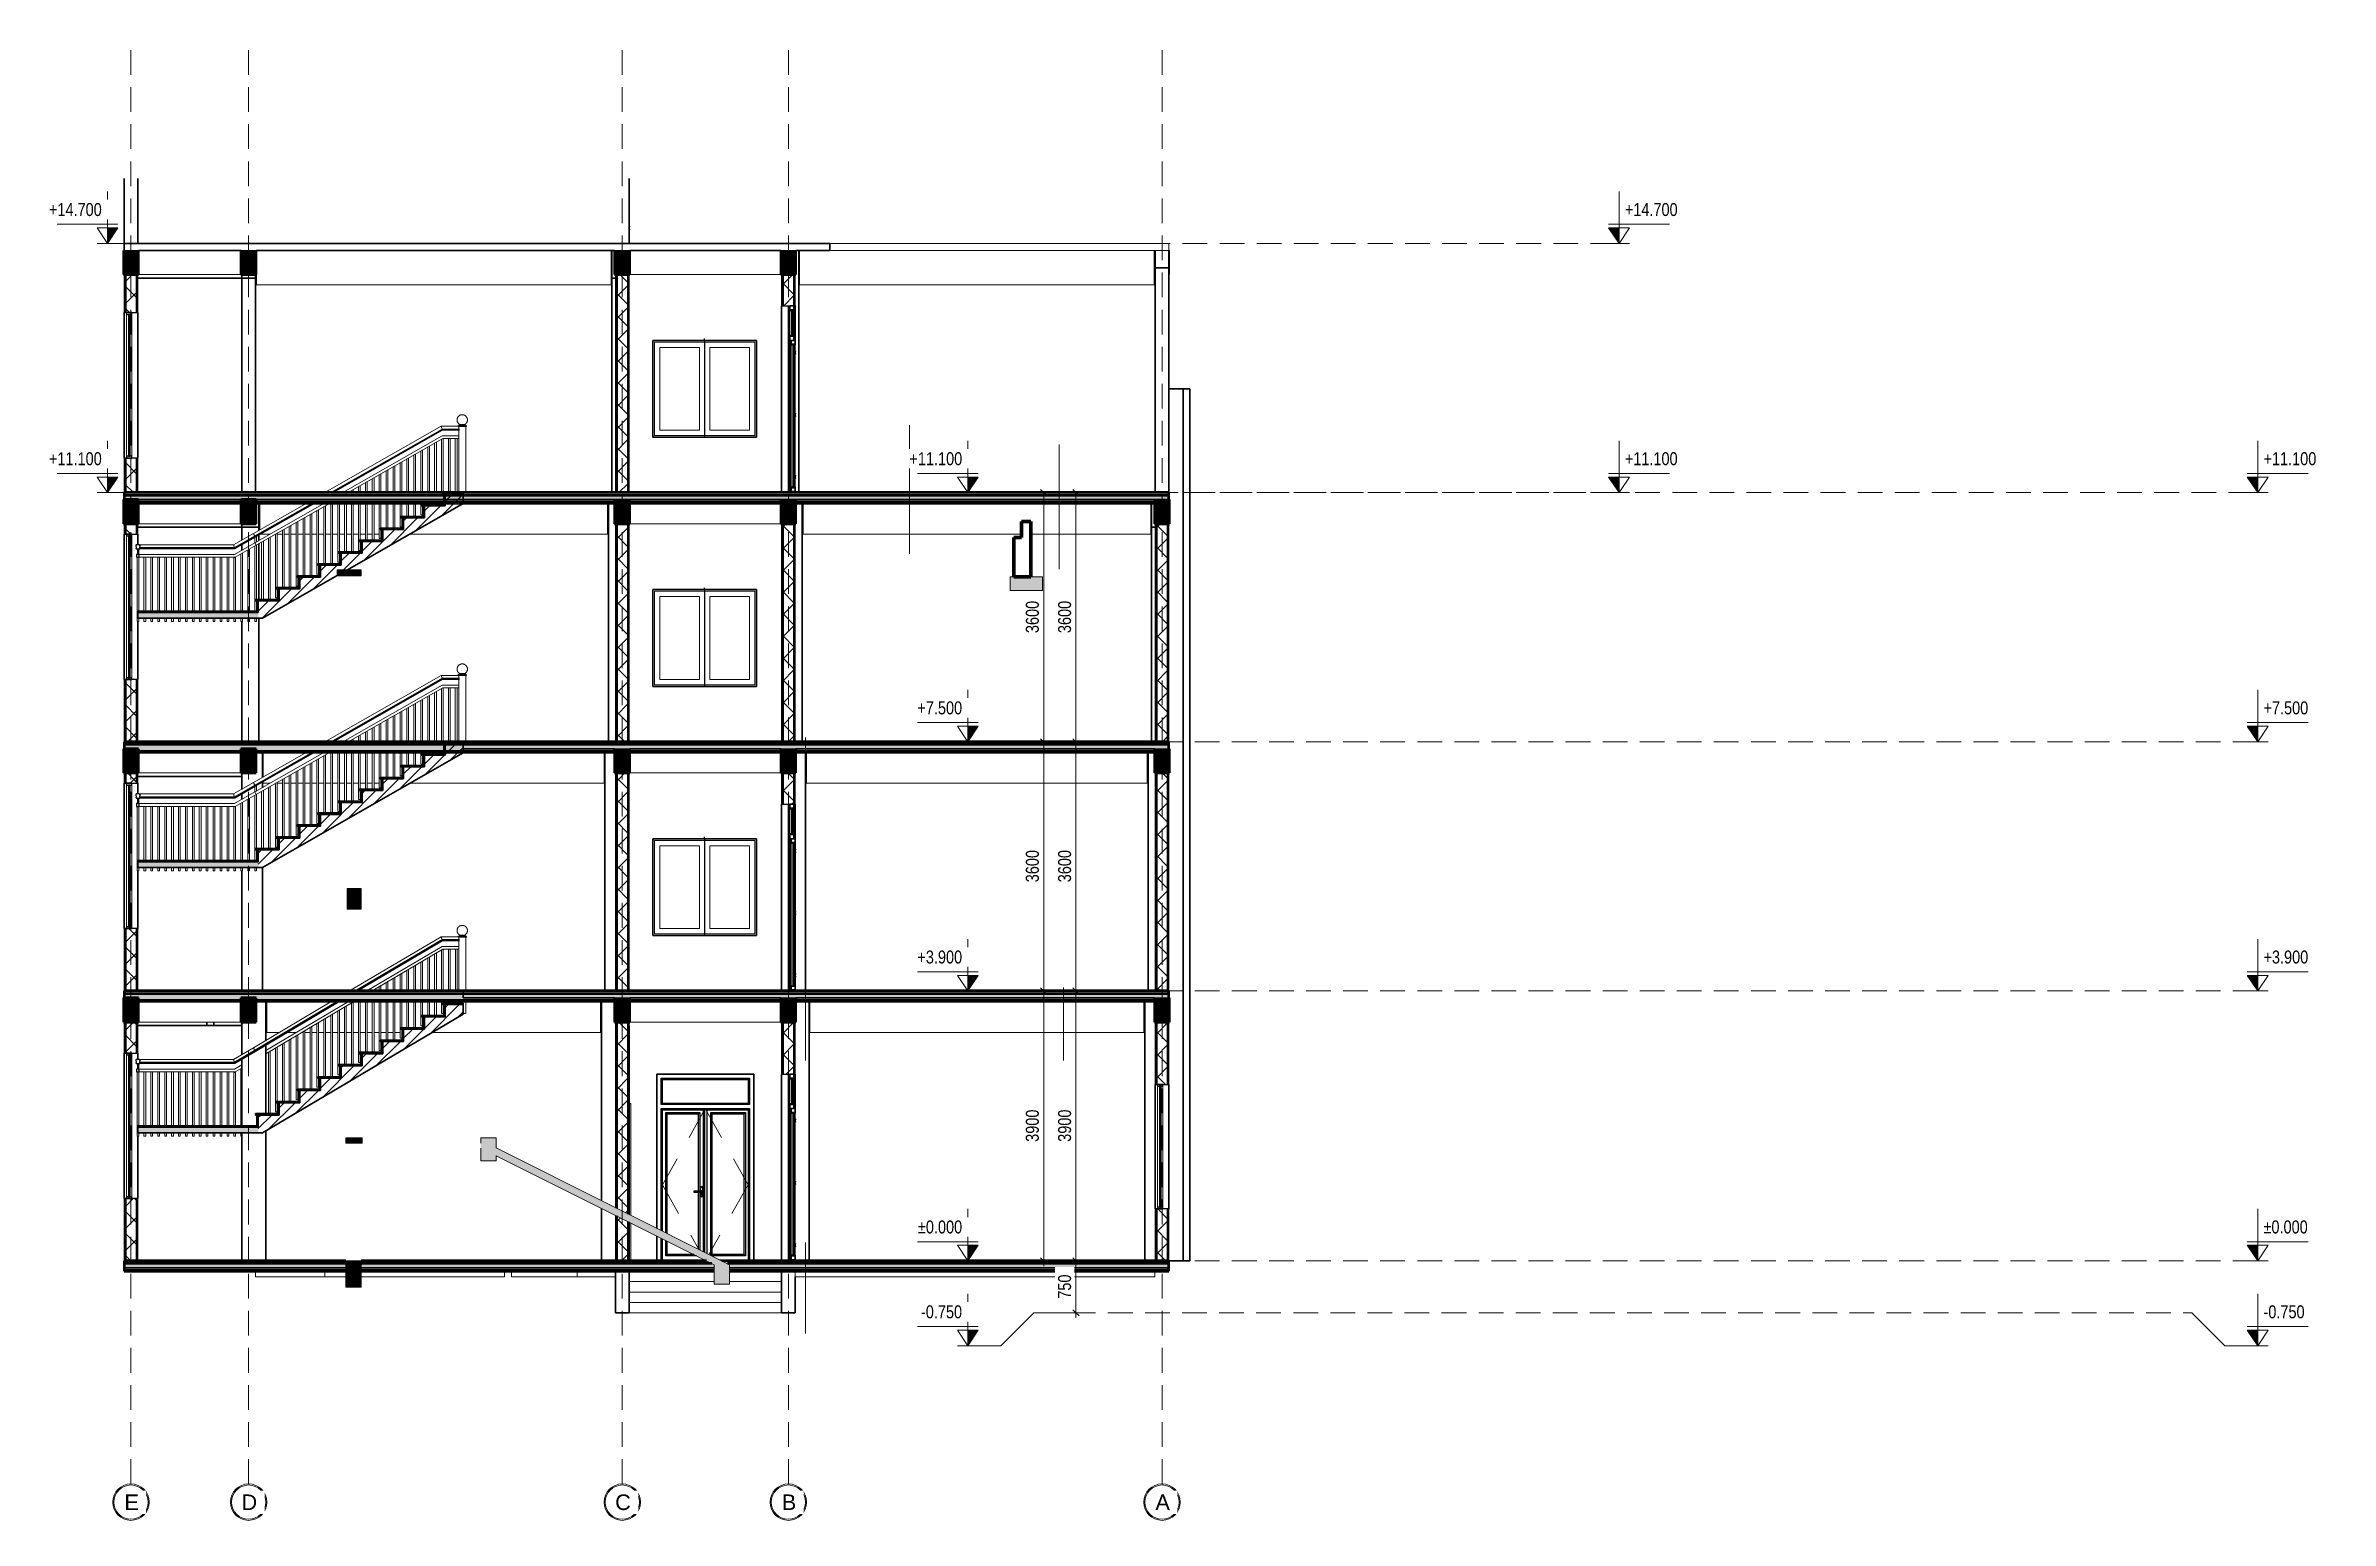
# Model space of a CAD drawing. Header units: millimetres. Extents: x -16132 to 16883, y -3748 to 17557.
import ezdxf

# ---------------------------------------------------------------- set-up
doc = ezdxf.new("R2010")
doc.units = ezdxf.units.MM
doc.linetypes.add('Centre', pattern=[2381.25, 476.25, -357.1875, 1190.625, -357.1875])
doc.linetypes.add('Hidden', pattern=[535.78125, 357.1875, -178.59375])
for name, color, linetype, lineweight in [('A-ANNO-DIMS', 211, 'Continuous', 9), ('A-ANNO-DIMS-75', 211, 'Continuous', 9), ('A-DETL', 90, 'Continuous', 18), ('A-DETL-GENF', 92, 'Continuous', 18), ('A-DETL-WIDE', 214, 'Continuous', 70), ('A-DOOR', 31, 'Continuous', 25), ('A-DOOR-FRAM', 31, 'Continuous', 18), ('A-FLOR', 192, 'Continuous', 18), ('A-FLOR-HRAL', 11, 'Continuous', 18), ('A-FLOR-LEVL', 51, 'Continuous', 9), ('A-FLOR-MCUT', 51, 'Continuous', 50), ('A-FLOR-PATT', 8, 'Continuous', 50), ('A-GLAZ', 151, 'Continuous', 25), ('A-WALL', 113, 'Continuous', 35), ('A-WALL-PATT', 111, 'Continuous', 25), ('G-IMPT', 8, 'Continuous', 18), ('S-BEAM', 12, 'Continuous', 18), ('S-COLS', 52, 'Continuous', 35), ('S-FNDN', 32, 'Continuous', 18), ('S-GRID', 1, 'Continuous', 9), ('S-GRID-IDEN', 1, 'Continuous', 9), ('S-STRS', 31, 'Continuous', 25)]:
    doc.layers.add(name, color=color, linetype=linetype, lineweight=lineweight)
doc.styles.add('Arial', font='arial.ttf', dxfattribs={"width": 0.8, "height": 187.5})
doc.styles.add('Arial_1', font='arial.ttf', dxfattribs={"height": 225})
doc.dimstyles.new('kt_nam', dxfattribs={"dimscale": 304.8, "dimtxt": 191.298637, "dimasz": 0.295276, "dimexe": 0.492126, "dimexo": 0.0625, "dimgap": 0.049213, "dimtad": 1, "dimdec": 0, "dimzin": 0, "dimdsep": 46, "dimtxsty": 'Arial', "dimblk1": 'OBLIQUE', "dimblk2": 'OBLIQUE', "dimsah": 1, "dimcen": 0.09, "dimdle": 0.246063, "dimazin": 0, "dimtfac": 1, "dimtdec": 4, "dimtix": 1, "dimtmove": 0, "dimatfit": 3, "dimfxl": 1.968504, "dimfxlon": 1, "dimtvp": 1, "dimtfill": 1, "dimtolj": 1, "dimtzin": 0, "dimarcsym": 2})
pattern_1 = [(0, (-5629.864, 6000.71), (304.8, 76.2), [25.146, -203.454, 25.146, -203.454, -1219.2]), (0, (-5629.864, 6000.71), (304.8, 76.2), [-457.2, 25.146, -432.054, 25.146, -203.454, -533.4]), (0, (-5629.864, 6000.71), (304.8, 76.2), [-1143, 25.146, -127.254, 25.146, -355.854]), (120, (-5515.564, 6038.81), (-218.39114, 225.86454), [25.146, -203.454, 25.146, -203.454, -1219.2]), (120, (-5515.564, 6038.81), (-218.39114, 225.86454), [-457.2, 25.146, -432.054, 25.146, -203.454, -533.4]), (120, (-5515.564, 6038.81), (-218.39114, 225.86454), [-1143, 25.146, -127.254, 25.146, -355.854]), (240, (-5477.464, 6191.21), (-86.40886, -302.06454), [25.146, -203.454, 25.146, -203.454, -1219.2]), (240, (-5477.464, 6191.21), (-86.40886, -302.06454), [-457.2, 25.146, -432.054, 25.146, -203.454, -533.4]), (240, (-5477.464, 6191.21), (-86.40886, -302.06454), [-1143, 25.146, -127.254, 25.146, -355.854])]
pattern_2 = [(45, (-5629.86, 6000.7), (-159.099, 159.099), []), (135, (-5629.86, 6000.7), (-159.099, -159.099), [])]
pattern_3 = [(45, (-5629.86, 6000.71), (-79.5495, 79.5495), [])]

# ---------------------------------------------------------------- blocks, each defined once
blk = doc.blocks.new('Cua_Chong_Chay_D7_1Canh - D7_1200x2200-2407364-MẶT CẮT 3-3')
at = {"layer": 'A-DOOR-FRAM'}
for p, q in [((-7675, 2275), (-7699, 2275)), ((-7675, 2275), (-7675, 657)), ((-7675, 545), (-7675, 0))]:
    blk.add_line(p, q, dxfattribs=at)
blk = doc.blocks.new('CUA SO 2 CANH NHOM KINH O O THOANG - K3_3100x2100-2404852-MẶT CẮT 3-3')
at = {"layer": 'A-GLAZ'}
for p, q in [((-14887, 3000), (-14963, 3000)), ((-14963, 3000), (-14963, 2975)), ((-14963, 2975), (-14887, 2975)), ((-14912.5, 2975), (-14937.5, 2975)), ((-14937.5, 2975), (-14937.5, 2899)), ((-14912.5, 2899), (-14912.5, 2975)), ((-14887, 2975), (-14887, 3000)), ((-14937.5, 2899), (-14912.5, 2899)), ((-14922.5, 2899), (-14927.5, 2899)), ((-14927.5, 2899), (-14927.5, 1001)), ((-14922.5, 1001), (-14922.5, 2899)), ((-14912.5, 1001), (-14937.5, 1001)), ((-14937.5, 1001), (-14937.5, 925)), ((-14927.5, 1001), (-14922.5, 1001)), ((-14912.5, 925), (-14912.5, 1001)), ((-14887, 925), (-14963, 925)), ((-14963, 925), (-14963, 900)), ((-14963, 900), (-14887, 900)), ((-14937.5, 925), (-14912.5, 925)), ((-14887, 900), (-14887, 925))]:
    blk.add_line(p, q, dxfattribs=at)
at = {"layer": 'A-GLAZ', "lineweight": 18}
for p, q in [((-14963, 2975), (-14963, 925)), ((-14887, 2975), (-14887, 925)), ((-14937.5, 2899), (-14937.5, 1001)), ((-14912.5, 2899), (-14912.5, 1001))]:
    blk.add_line(p, q, dxfattribs=at)
blk = doc.blocks.new('CỬA 2 CÁNH EROWINDOW_có ô chết_ - D2_1400x2200-2413861-MẶT CẮT 3-3')
at = {"layer": 'A-DOOR', "lineweight": 35}
for p, q in [((-5378, 2700), (-5378, 2639)), ((-5320, 2700), (-5378, 2700)), ((-5320, 2639), (-5320, 2700)), ((-5352, 2639), (-5378, 2639)), ((-5378, 2639), (-5352, 2619)), ((-5378, 2639), (-5320, 2639)), ((-5352, 2619), (-5352, 2639)), ((-5340, 2639), (-5352, 2639)), ((-5352, 2639), (-5352, 2261)), ((-5320, 2639), (-5340, 2639)), ((-5340, 2639), (-5340, 2619)), ((-5340, 2261), (-5340, 2639)), ((-5340, 2619), (-5330, 2619)), ((-5330, 2619), (-5320, 2629)), ((-5320, 2629), (-5320, 2639)), ((-5352, 2281), (-5378, 2261)), ((-5378, 2261), (-5352, 2261)), ((-5378, 2261), (-5378, 2200)), ((-5320, 2261), (-5378, 2261)), ((-5358, 2200), (-5378, 2200)), ((-5378, 2200), (-5366, 2180)), ((-5378, 2200), (-5320, 2200)), ((-5366, 2180), (-5358, 2180)), ((-5358, 2180), (-5358, 2200)), ((-5358, 2200), (-5358, 2144)), ((-5300, 2200), (-5358, 2200)), ((-5332, 2144), (-5358, 2144)), ((-5358, 2144), (-5332, 2124)), ((-5358, 2144), (-5300, 2144)), ((-5352, 2261), (-5352, 2281)), ((-5352, 2261), (-5340, 2261)), ((-5330, 2281), (-5340, 2281)), ((-5340, 2281), (-5340, 2261)), ((-5340, 2261), (-5320, 2261)), ((-5332, 2124), (-5332, 2144)), ((-5320, 2144), (-5332, 2144)), ((-5332, 2144), (-5332, 71)), ((-5320, 2271), (-5330, 2281)), ((-5320, 2261), (-5320, 2271)), ((-5320, 2200), (-5320, 2261)), ((-5310, 2220), (-5320, 2220)), ((-5320, 2220), (-5320, 2200)), ((-5320, 2200), (-5300, 2200)), ((-5300, 2144), (-5320, 2144)), ((-5320, 2144), (-5320, 2124)), ((-5320, 71), (-5320, 2144)), ((-5320, 2124), (-5310, 2124)), ((-5300, 2210), (-5310, 2220)), ((-5310, 2124), (-5300, 2134)), ((-5300, 2200), (-5300, 2210)), ((-5300, 2144), (-5300, 2200)), ((-5300, 2134), (-5300, 2144)), ((-5332, 91), (-5358, 71)), ((-5358, 71), (-5332, 71)), ((-5358, 71), (-5358, 15)), ((-5300, 71), (-5358, 71)), ((-5358, 15), (-5300, 15)), ((-5332, 71), (-5332, 91)), ((-5332, 71), (-5320, 71)), ((-5310, 91), (-5320, 91)), ((-5320, 91), (-5320, 71)), ((-5320, 71), (-5300, 71)), ((-5300, 81), (-5310, 91)), ((-5300, 71), (-5300, 81)), ((-5300, 15), (-5300, 71))]:
    blk.add_line(p, q, dxfattribs=at)
at = {"layer": 'A-DOOR'}
for p, q in [((-5378, 2261), (-5378, 2639)), ((-5378, 2261), (-5378, 2639)), ((-5330, 2281), (-5330, 2619)), ((-5320, 2271), (-5320, 2629)), ((-5378, 0), (-5378, 2200)), ((-5378, 0), (-5378, 2200)), ((-5366, 0), (-5366, 2180)), ((-5358, 71), (-5358, 2144)), ((-5358, 71), (-5358, 2144)), ((-5310, 91), (-5310, 2124)), ((-5300, 81), (-5300, 2134)), ((-5297, 2050), (-5300, 2050)), ((-5297, 2050), (-5300, 2050)), ((-5300, 2002), (-5297, 2002)), ((-5300, 2002), (-5297, 2002)), ((-5297, 2050), (-5297, 2040)), ((-5297, 2012), (-5297, 2040)), ((-5297, 2012), (-5297, 2002)), ((-5297, 1150), (-5300, 1150)), ((-5297, 1150), (-5300, 1150)), ((-5300, 1102), (-5297, 1102)), ((-5300, 1102), (-5297, 1102)), ((-5297, 1150), (-5297, 1140)), ((-5297, 1112), (-5297, 1140)), ((-5297, 1112), (-5297, 1102)), ((-5358, 0), (-5358, 15)), ((-5320, 15), (-5320, 0)), ((-5297, 250), (-5300, 250)), ((-5297, 250), (-5300, 250)), ((-5300, 202), (-5297, 202)), ((-5300, 202), (-5297, 202)), ((-5297, 250), (-5297, 240)), ((-5297, 212), (-5297, 240)), ((-5297, 212), (-5297, 202))]:
    blk.add_line(p, q, dxfattribs=at)
blk = doc.blocks.new('CUA SO 2 CANH NHOM KINH O O THOANG - S1_1500x1800-2404851-MẶT CẮT 3-3')
at = {"layer": 'A-GLAZ'}
for p, q in [((13, 2550), (-63, 2550)), ((-63, 2550), (-63, 2525)), ((-63, 2525), (13, 2525)), ((-12.5, 2525), (-37.5, 2525)), ((-37.5, 2525), (-37.5, 775)), ((-12.5, 775), (-12.5, 2525)), ((13, 2525), (13, 2550)), ((13, 775), (-63, 775)), ((-63, 775), (-63, 750)), ((-63, 750), (13, 750)), ((-37.5, 775), (-12.5, 775)), ((13, 750), (13, 775))]:
    blk.add_line(p, q, dxfattribs=at)
at = {"layer": 'A-GLAZ', "lineweight": 18}
for p, q in [((-63, 2525), (-63, 775)), ((13, 2525), (13, 775))]:
    blk.add_line(p, q, dxfattribs=at)
blk = doc.blocks.new('M_Concrete-Rectangular-Column - COT250X350-2391829-MẶT CẮT 3-3')
at = {"layer": 'S-COLS'}
blk.add_line((-250, 3750), (-250, 0), dxfattribs=at)
blk = doc.blocks.new('M_Concrete-Rectangular-Column - COT250X400-2391830-MẶT CẮT 3-3')
at = {"layer": 'S-COLS'}
blk.add_line((-5100, 3750), (-5100, 0), dxfattribs=at)
blk = doc.blocks.new('M_Concrete-Rectangular-Column - COT250X400-V1-MẶT CẮT 3-3')
at = {"layer": 'S-COLS'}
for p, q in [((-8100, 3750), (-8100, 870)), ((-8100, 758), (-8100, 0))]:
    blk.add_line(p, q, dxfattribs=at)
blk = doc.blocks.new('M_Concrete-Rectangular-Column - COT250X350-V2-MẶT CẮT 3-3')
at = {"layer": 'S-COLS'}
for p, q in [((-12950, 3750), (-12950, 3184)), ((-13300, 3450), (-13300, 2977)), ((-12950, 3116), (-12950, 2127)), ((-13300, 2909), (-13300, 1950)), ((-13300, 1850), (-13300, 0)), ((-12950, 1879), (-12950, 0))]:
    blk.add_line(p, q, dxfattribs=at)
blk = doc.blocks.new('Railing - 150mm-2368385-MẶT CẮT 3-3')
at = {"layer": 'A-FLOR-HRAL'}
for p, q in [((-10175, 4679), (-10175, 4688)), ((-10050, 4688), (-10175, 4688)), ((-10050, 4679), (-10169, 4679)), ((-10162, 4688), (-10162, 4698)), ((-10062, 4698), (-10162, 4698)), ((-10162, 3900), (-10162, 4679)), ((-10150, 4698), (-10150, 4708)), ((-10075, 4708), (-10150, 4708)), ((-10075, 4708), (-10075, 4698)), ((-10062, 4698), (-10062, 4688)), ((-10062, 4679), (-10062, 3900)), ((-10050, 4688), (-10050, 4679)), ((-10162, 3723), (-10162, 3750)), ((-10062, 3750), (-10062, 3573)), ((-10064, 3573), (-10100, 3573))]:
    blk.add_line(p, q, dxfattribs=at)
at = {"layer": 'A-FLOR-HRAL', "flags": 128}
for points in [[(-10112, 4848), (-10115, 4848), (-10118, 4847), (-10121, 4847), (-10124, 4847), (-10127, 4846), (-10130, 4846), (-10133, 4845), (-10136, 4844), (-10139, 4843), (-10142, 4842), (-10144, 4841), (-10147, 4839), (-10150, 4838), (-10152, 4836), (-10155, 4835), (-10157, 4833), (-10160, 4831), (-10162, 4829), (-10164, 4827), (-10166, 4825), (-10168, 4823), (-10170, 4821), (-10172, 4818), (-10174, 4816), (-10176, 4813), (-10177, 4811), (-10179, 4808), (-10180, 4805), (-10181, 4803), (-10182, 4800), (-10183, 4797), (-10184, 4794), (-10185, 4791), (-10186, 4788), (-10186, 4785), (-10187, 4783), (-10187, 4780), (-10187, 4777), (-10187, 4774), (-10187, 4771), (-10187, 4768), (-10187, 4765), (-10187, 4762), (-10186, 4759), (-10186, 4756), (-10185, 4753), (-10184, 4750), (-10183, 4747), (-10182, 4744), (-10181, 4742), (-10179, 4739), (-10178, 4736), (-10176, 4734), (-10175, 4731), (-10173, 4729), (-10171, 4726), (-10169, 4724), (-10167, 4722), (-10165, 4719), (-10163, 4717), (-10161, 4715), (-10159, 4714), (-10156, 4712), (-10154, 4710), (-10151, 4708), (-10150, 4708)], [(-10075, 4708), (-10072, 4709), (-10070, 4711), (-10067, 4713), (-10065, 4715), (-10063, 4717), (-10061, 4719), (-10059, 4721), (-10056, 4723), (-10055, 4725), (-10053, 4728), (-10051, 4730), (-10049, 4732), (-10048, 4735), (-10046, 4738), (-10045, 4740), (-10044, 4743), (-10042, 4746), (-10041, 4749), (-10041, 4751), (-10040, 4754), (-10039, 4757), (-10039, 4760), (-10038, 4763), (-10038, 4766), (-10038, 4769), (-10038, 4772), (-10038, 4775), (-10038, 4778), (-10038, 4781), (-10038, 4784), (-10039, 4787), (-10040, 4790), (-10040, 4793), (-10041, 4796), (-10042, 4799), (-10043, 4801), (-10044, 4804), (-10046, 4807), (-10047, 4810), (-10049, 4812), (-10050, 4815), (-10052, 4817), (-10054, 4819), (-10056, 4822), (-10058, 4824), (-10060, 4826), (-10062, 4828), (-10064, 4830), (-10067, 4832), (-10069, 4834), (-10072, 4836), (-10074, 4837), (-10077, 4839), (-10079, 4840), (-10082, 4841), (-10085, 4842), (-10088, 4843), (-10090, 4844), (-10093, 4845), (-10096, 4846), (-10099, 4847), (-10102, 4847), (-10105, 4847), (-10108, 4848), (-10111, 4848), (-10112, 4848)]]:
    blk.add_lwpolyline(points, dxfattribs=at)
blk = doc.blocks.new('Railing - 25mm-2368058-MẶT CẮT 3-3')
at = {"layer": 'A-FLOR-HRAL'}
blk.add_line((-14787.1, 2850), (-14787.1, 2770), dxfattribs=at)
blk = doc.blocks.new('Railing - 25mm-2368067-MẶT CẮT 3-3')
at = {"layer": 'A-FLOR-HRAL'}
for p, q in [((-14812.1, 1800), (-14812.1, 2730)), ((-14787.1, 2730), (-14787.1, 1950)), ((-14812.1, 1800), (-14787.1, 1800)), ((-14787.1, 1850), (-14787.1, 1800))]:
    blk.add_line(p, q, dxfattribs=at)
blk = doc.blocks.new('Railing - 25mm-V3-MẶT CẮT 3-3')
at = {"layer": 'A-FLOR-HRAL'}
for p, q in [((-14712.1, 1950), (-14712.1, 2730)), ((-14687.1, 2730), (-14687.1, 1950)), ((-14712.1, 1800), (-14712.1, 1850)), ((-14712.1, 1800), (-14699.6, 1800)), ((-14699.6, 1800), (-14687.1, 1800)), ((-14687.1, 1850), (-14687.1, 1800))]:
    blk.add_line(p, q, dxfattribs=at)
blk = doc.blocks.new('Railing - 25mm-2384799-MẶT CẮT 3-3')
at = {"layer": 'A-FLOR-HRAL'}
for p, q in [((-13412, 1950), (-13412, 2723)), ((-13387, 2734), (-13387, 1950)), ((-13412, 1800), (-13412, 1850)), ((-13412, 1800), (-13400, 1800)), ((-13400, 1800), (-13387, 1800)), ((-13387, 1850), (-13387, 1800))]:
    blk.add_line(p, q, dxfattribs=at)
at = {"layer": 'A-FLOR-HRAL', "flags": 128}
blk.add_lwpolyline([(-13412, 2723), (-13412, 2723), (-13409, 2724), (-13405, 2727), (-13400, 2730)], dxfattribs=at)
blk = doc.blocks.new('Railing - 25mm-2384801-MẶT CẮT 3-3')
at = {"layer": 'A-FLOR-HRAL'}
for p, q in [((-13312, 1950), (-13312, 2779)), ((-13312, 1800), (-13312, 1850)), ((-13312, 1800), (-13300, 1800))]:
    blk.add_line(p, q, dxfattribs=at)
blk = doc.blocks.new('Railing - 25mm-2384781-MẶT CẮT 3-3')
at = {"layer": 'A-FLOR-HRAL'}
for p, q in [((-12912, 2127), (-12912, 3015)), ((-12888, 3030), (-12888, 2127))]:
    blk.add_line(p, q, dxfattribs=at)
blk = doc.blocks.new('Railing - 25mm-2384783-MẶT CẮT 3-3')
at = {"layer": 'A-FLOR-HRAL'}
for p, q in [((-12812, 2155), (-12812, 3074)), ((-12788, 3089), (-12788, 2305)), ((-12812, 2155), (-12800, 2155)), ((-12800, 2155), (-12788, 2155)), ((-12788, 2285), (-12788, 2155))]:
    blk.add_line(p, q, dxfattribs=at)
blk = doc.blocks.new('Railing - 25mm-2384779-MẶT CẮT 3-3')
at = {"layer": 'A-FLOR-HRAL'}
for p, q in [((-12712, 2305), (-12712, 3133)), ((-12688, 3148), (-12688, 2305))]:
    blk.add_line(p, q, dxfattribs=at)
blk = doc.blocks.new('Railing - 25mm-V4-MẶT CẮT 3-3')
at = {"layer": 'A-FLOR-HRAL'}
for p, q in [((-11612, 2864), (-11612, 3750)), ((-11588, 3750), (-11588, 3014)), ((-11588, 2994), (-11588, 2864)), ((-11612, 2864), (-11600, 2864)), ((-11600, 2864), (-11588, 2864))]:
    blk.add_line(p, q, dxfattribs=at)
blk = doc.blocks.new('Railing - 25mm-V5-MẶT CẮT 3-3')
at = {"layer": 'A-FLOR-HRAL'}
for p, q in [((-11512, 3014), (-11512, 3750)), ((-11488, 3750), (-11488, 3014))]:
    blk.add_line(p, q, dxfattribs=at)
blk = doc.blocks.new('Railing - 25mm-V6-MẶT CẮT 3-3')
at = {"layer": 'A-FLOR-HRAL'}
for p, q in [((-11412, 3900), (-11412, 3901)), ((-11412, 3014), (-11412, 3750)), ((-11387, 3916), (-11387, 3900)), ((-11387, 3750), (-11387, 3014))]:
    blk.add_line(p, q, dxfattribs=at)
blk = doc.blocks.new('Railing - 25mm-V7-MẶT CẮT 3-3')
at = {"layer": 'A-FLOR-HRAL'}
for p, q in [((-11287, 3975), (-11287, 3900)), ((-11312, 3900), (-11312, 3960)), ((-11312, 3041), (-11312, 3750)), ((-11287, 3750), (-11287, 3191)), ((-11312, 3041), (-11300, 3041)), ((-11300, 3041), (-11287, 3041)), ((-11287, 3171), (-11287, 3041))]:
    blk.add_line(p, q, dxfattribs=at)
blk = doc.blocks.new('Railing - 25mm-V8-MẶT CẮT 3-3')
at = {"layer": 'A-FLOR-HRAL'}
for p, q in [((-11212, 3900), (-11212, 4019)), ((-11187, 4034), (-11187, 3900)), ((-11212, 3191), (-11212, 3750)), ((-11187, 3750), (-11187, 3191))]:
    blk.add_line(p, q, dxfattribs=at)
blk = doc.blocks.new('Railing - 25mm-V9-MẶT CẮT 3-3')
at = {"layer": 'A-FLOR-HRAL'}
for p, q in [((-11112, 3900), (-11112, 4078)), ((-11088, 4093), (-11088, 3900)), ((-11112, 3191), (-11112, 3750)), ((-11088, 3750), (-11088, 3191))]:
    blk.add_line(p, q, dxfattribs=at)
blk = doc.blocks.new('Railing - 25mm-V10-MẶT CẮT 3-3')
at = {"layer": 'A-FLOR-HRAL'}
for p, q in [((-11012, 3900), (-11012, 4138)), ((-10987, 4152), (-10987, 3900)), ((-11012, 3218), (-11012, 3750)), ((-10987, 3750), (-10987, 3368)), ((-10987, 3348), (-10987, 3218)), ((-11012, 3218), (-11000, 3218)), ((-11000, 3218), (-10987, 3218))]:
    blk.add_line(p, q, dxfattribs=at)
blk = doc.blocks.new('Railing - 25mm-V11-MẶT CẮT 3-3')
at = {"layer": 'A-FLOR-HRAL'}
for p, q in [((-10912, 3900), (-10912, 4197)), ((-10887, 4211), (-10887, 3900)), ((-10912, 3368), (-10912, 3750)), ((-10887, 3750), (-10887, 3368))]:
    blk.add_line(p, q, dxfattribs=at)
blk = doc.blocks.new('Railing - 25mm-V12-MẶT CẮT 3-3')
at = {"layer": 'A-FLOR-HRAL'}
for p, q in [((-10812, 3900), (-10812, 4255)), ((-10787, 4271), (-10787, 3900)), ((-10812, 3368), (-10812, 3750)), ((-10787, 3750), (-10787, 3368))]:
    blk.add_line(p, q, dxfattribs=at)
blk = doc.blocks.new('Railing - 25mm-V13-MẶT CẮT 3-3')
at = {"layer": 'A-FLOR-HRAL'}
for p, q in [((-10712, 3900), (-10712, 4315)), ((-10687, 4330), (-10687, 3900)), ((-10712, 3395), (-10712, 3750)), ((-10687, 3750), (-10687, 3545)), ((-10708, 3395), (-10700, 3395)), ((-10700, 3395), (-10692, 3395)), ((-10687, 3525), (-10687, 3395))]:
    blk.add_line(p, q, dxfattribs=at)
blk = doc.blocks.new('Railing - 25mm-V14-MẶT CẮT 3-3')
at = {"layer": 'A-FLOR-HRAL'}
for p, q in [((-10612, 3900), (-10612, 4374)), ((-10587, 4389), (-10587, 3900)), ((-10612, 3545), (-10612, 3750)), ((-10587, 3750), (-10587, 3545))]:
    blk.add_line(p, q, dxfattribs=at)
blk = doc.blocks.new('Railing - 25mm-V15-MẶT CẮT 3-3')
at = {"layer": 'A-FLOR-HRAL'}
for p, q in [((-10512, 3900), (-10512, 4433)), ((-10487, 4448), (-10487, 3900)), ((-10512, 3545), (-10512, 3750)), ((-10487, 3750), (-10487, 3545))]:
    blk.add_line(p, q, dxfattribs=at)
blk = doc.blocks.new('Railing - 25mm-V16-MẶT CẮT 3-3')
at = {"layer": 'A-FLOR-HRAL'}
for p, q in [((-10412, 3900), (-10412, 4492)), ((-10387, 4503), (-10387, 3900)), ((-10412, 3573), (-10412, 3750)), ((-10387, 3750), (-10387, 3723)), ((-10387, 3703), (-10387, 3573)), ((-10408, 3573), (-10400, 3573)), ((-10400, 3573), (-10392, 3573))]:
    blk.add_line(p, q, dxfattribs=at)
blk = doc.blocks.new('Railing - 25mm-V17-MẶT CẮT 3-3')
at = {"layer": 'A-FLOR-HRAL'}
for p, q in [((-10312, 3900), (-10312, 4503)), ((-10288, 4503), (-10288, 3900)), ((-10312, 3723), (-10312, 3750)), ((-10288, 3750), (-10288, 3723))]:
    blk.add_line(p, q, dxfattribs=at)
blk = doc.blocks.new('Railing - Railing-2368377-MẶT CẮT 3-3')
at = {"layer": 'A-FLOR-HRAL'}
for p, q in [((-10416, 4683), (-11742, 3900)), ((-10405, 4642), (-11661, 3900)), ((-10404, 4637), (-11651, 3900)), ((-10404, 4637), (-11651, 3900)), ((-11636, 3900), (-10402, 4629)), ((-10402, 4629), (-11636, 3900)), ((-10400, 4623), (-11623, 3900)), ((-10166, 4683), (-10416, 4683)), ((-10405, 4642), (-10412, 4668)), ((-10154, 4642), (-10405, 4642)), ((-10153, 4637), (-10404, 4637)), ((-10154, 4637), (-10404, 4637)), ((-10402, 4629), (-10153, 4629)), ((-10154, 4629), (-10402, 4629)), ((-10154, 4623), (-10400, 4623)), ((-10405, 4543), (-11493, 3900)), ((-10395, 4503), (-11415, 3900)), ((-10156, 4543), (-10405, 4543)), ((-10156, 4503), (-10395, 4503)), ((-11996, 3750), (-13131, 3079)), ((-11914, 3750), (-13110, 3044)), ((-11905, 3750), (-13107, 3040)), ((-11905, 3750), (-13107, 3040)), ((-13103, 3033), (-11890, 3750)), ((-11890, 3750), (-13103, 3033)), ((-11877, 3750), (-13100, 3027)), ((-11668, 3750), (-12950, 2993)), ((-11747, 3750), (-12950, 3039)), ((-13131, 3079), (-13416, 2910)), ((-13110, 3044), (-13405, 2869)), ((-13107, 3040), (-13404, 2864)), ((-13107, 3040), (-13404, 2864)), ((-13402, 2857), (-13103, 3033)), ((-13103, 3033), (-13402, 2857)), ((-13100, 3027), (-13400, 2850)), ((-13123, 3066), (-13130, 3078)), ((-13130, 3078), (-13123, 3066)), ((-13123, 3066), (-13110, 3044)), ((-13110, 3044), (-13123, 3066)), ((-13110, 3044), (-13107, 3040)), ((-13107, 3040), (-13110, 3044)), ((-13103, 3033), (-13107, 3040)), ((-13107, 3040), (-13103, 3033)), ((-13103, 3033), (-13100, 3027)), ((-13100, 3027), (-13103, 3033)), ((-13416, 2910), (-14782, 2910)), ((-13405, 2770), (-14780, 2770)), ((-13395, 2730), (-14780, 2730)), ((-13405, 2869), (-14774, 2869)), ((-13404, 2864), (-14774, 2864)), ((-13404, 2864), (-14774, 2864)), ((-14774, 2857), (-13402, 2857)), ((-13402, 2857), (-14774, 2857)), ((-13400, 2850), (-14774, 2850)), ((-13405, 2869), (-13412, 2895)), ((-13300, 2832), (-13405, 2770)), ((-13300, 2786), (-13395, 2730))]:
    blk.add_line(p, q, dxfattribs=at)
at = {"layer": 'A-FLOR-HRAL', "lineweight": 25}
for p, q in [((-14830, 2895), (-14825, 2869)), ((-14825, 2869), (-14825, 2864)), ((-14825, 2857), (-14825, 2850)), ((-14825, 2850), (-14774, 2850)), ((-14820, 2770), (-14820, 2730)), ((-14780, 2770), (-14820, 2770)), ((-14820, 2730), (-14780, 2730)), ((-14782, 2910), (-14818, 2910)), ((-14780, 2730), (-14780, 2770)), ((-14774, 2869), (-14769, 2895)), ((-14774, 2864), (-14774, 2869)), ((-14774, 2850), (-14774, 2857))]:
    blk.add_line(p, q, dxfattribs=at)
at = {"layer": 'A-FLOR-HRAL', "flags": 128}
for points in [[(-14772, 2906), (-14773, 2907), (-14776, 2909), (-14778, 2910), (-14782, 2910)], [(-14774, 2857), (-14773, 2857), (-14772, 2857), (-14772, 2858), (-14771, 2859), (-14771, 2859), (-14770, 2860), (-14771, 2861), (-14771, 2862), (-14772, 2863), (-14772, 2864), (-14773, 2864), (-14774, 2864)], [(-14769, 2895), (-14769, 2898), (-14770, 2902), (-14771, 2904), (-14772, 2906)]]:
    blk.add_lwpolyline(points, dxfattribs=at)
at = {"layer": 'A-FLOR-HRAL', "lineweight": 25}
for centre, radius, start, end in [((-14818, 2898), 12.7, 90, 190.8855), ((-14825, 2860), 3.8, 90, 270), ((-14782, 2898), 12.7, 349.1145, 90), ((-14774, 2860), 3.8, 270, 90)]:
    blk.add_arc(centre, radius, start, end, dxfattribs=at)
at = {"layer": 'A-FLOR-HRAL'}
for points, knots in [([(-10412, 4668), (-10413, 4669), (-10413, 4671), (-10414, 4674), (-10415, 4677), (-10416, 4681), (-10416, 4683), (-10416, 4683), (-10416, 4683)], [0, 0, 0, 0, 0.142857, 0.285714, 0.428571, 0.571429, 0.857143, 1, 1, 1, 1]), ([(-10402, 4629), (-10402, 4629), (-10402, 4630), (-10402, 4630), (-10402, 4631), (-10403, 4632), (-10403, 4633), (-10403, 4634), (-10403, 4635), (-10404, 4636), (-10404, 4636), (-10404, 4637), (-10404, 4637), (-10404, 4637)], [0, 0, 0, 0, 0.166667, 0.25, 0.333333, 0.416667, 0.5, 0.583333, 0.666667, 0.75, 0.833333, 0.916667, 1, 1, 1, 1]), ([(-13412, 2895), (-13413, 2896), (-13413, 2898), (-13414, 2902), (-13415, 2904), (-13416, 2908), (-13416, 2910), (-13416, 2910), (-13416, 2910)], [0, 0, 0, 0, 0.142857, 0.285714, 0.428571, 0.571429, 0.857143, 1, 1, 1, 1]), ([(-13402, 2857), (-13402, 2857), (-13402, 2857), (-13402, 2858), (-13402, 2859), (-13403, 2859), (-13403, 2860), (-13403, 2861), (-13403, 2862), (-13404, 2863), (-13404, 2864), (-13404, 2864), (-13404, 2864), (-13404, 2864)], [0, 0, 0, 0, 0.166667, 0.25, 0.333333, 0.416667, 0.5, 0.583333, 0.666667, 0.75, 0.833333, 0.916667, 1, 1, 1, 1])]:
    blk.add_open_spline(points, degree=3, knots=knots, dxfattribs=at)
for name, p in [('Railing - 150mm-2368385-MẶT CẮT 3-3', (0, 0)), ('Railing - 25mm-V13-MẶT CẮT 3-3', (0, 0)), ('Railing - 25mm-V14-MẶT CẮT 3-3', (0, 0)), ('Railing - 25mm-V15-MẶT CẮT 3-3', (0, 0)), ('Railing - 25mm-V16-MẶT CẮT 3-3', (0, 0)), ('Railing - 25mm-V17-MẶT CẮT 3-3', (0, 0)), ('Railing - 25mm-V17-MẶT CẮT 3-3', (100, 0)), ('Railing - 25mm-V7-MẶT CẮT 3-3', (0, 0)), ('Railing - 25mm-V8-MẶT CẮT 3-3', (0, 0)), ('Railing - 25mm-V9-MẶT CẮT 3-3', (0, 0)), ('Railing - 25mm-V10-MẶT CẮT 3-3', (0, 0)), ('Railing - 25mm-V11-MẶT CẮT 3-3', (0, 0)), ('Railing - 25mm-V12-MẶT CẮT 3-3', (0, 0)), ('Railing - 25mm-2384779-MẶT CẮT 3-3', (900, 532)), ('Railing - 25mm-2384781-MẶT CẮT 3-3', (1200, 709)), ('Railing - 25mm-V4-MẶT CẮT 3-3', (0, 0)), ('Railing - 25mm-V5-MẶT CẮT 3-3', (0, 0)), ('Railing - 25mm-V6-MẶT CẮT 3-3', (0, 0)), ('Railing - 25mm-2384779-MẶT CẮT 3-3', (300, 177)), ('Railing - 25mm-2384781-MẶT CẮT 3-3', (600, 355)), ('Railing - 25mm-2384783-MẶT CẮT 3-3', (600, 355)), ('Railing - 25mm-2384779-MẶT CẮT 3-3', (600, 355)), ('Railing - 25mm-2384781-MẶT CẮT 3-3', (900, 532)), ('Railing - 25mm-2384783-MẶT CẮT 3-3', (900, 532)), ('Railing - 25mm-2384781-MẶT CẮT 3-3', (0, 0)), ('Railing - 25mm-2384783-MẶT CẮT 3-3', (0, 0)), ('Railing - 25mm-2384779-MẶT CẮT 3-3', (0, 0)), ('Railing - 25mm-2384781-MẶT CẮT 3-3', (300, 177)), ('Railing - 25mm-2384783-MẶT CẮT 3-3', (300, 177)), ('Railing - 25mm-2368067-MẶT CẮT 3-3', (0, 0)), ('Railing - 25mm-2368058-MẶT CẮT 3-3', (0, 0)), ('Railing - 25mm-V3-MẶT CẮT 3-3', (0, 0)), ('Railing - 25mm-V3-MẶT CẮT 3-3', (100, 0)), ('Railing - 25mm-V3-MẶT CẮT 3-3', (200, 0)), ('Railing - 25mm-V3-MẶT CẮT 3-3', (300, 0)), ('Railing - 25mm-V3-MẶT CẮT 3-3', (400, 0)), ('Railing - 25mm-V3-MẶT CẮT 3-3', (500, 0)), ('Railing - 25mm-V3-MẶT CẮT 3-3', (600, 0)), ('Railing - 25mm-V3-MẶT CẮT 3-3', (700, 0)), ('Railing - 25mm-V3-MẶT CẮT 3-3', (800, 0)), ('Railing - 25mm-V3-MẶT CẮT 3-3', (900, 0)), ('Railing - 25mm-V3-MẶT CẮT 3-3', (1000, 0)), ('Railing - 25mm-V3-MẶT CẮT 3-3', (1100, 0)), ('Railing - 25mm-V3-MẶT CẮT 3-3', (1200, 0)), ('Railing - 25mm-2384799-MẶT CẮT 3-3', (0, 0)), ('Railing - 25mm-2384801-MẶT CẮT 3-3', (0, 0))]:
    blk.add_blockref(name, p)
blk = doc.blocks.new('CỬA 1 CÁNH EROWINDOW_có ô chết_ - D4_1000x2200-2368989-MẶT CẮT 3-3')
at = {"layer": 'A-DOOR', "lineweight": 35}
for p, q in [((-5378, 6600), (-5378, 6539)), ((-5320, 6600), (-5378, 6600)), ((-5352, 6539), (-5378, 6539)), ((-5378, 6539), (-5352, 6519)), ((-5378, 6539), (-5320, 6539)), ((-5352, 6519), (-5352, 6539)), ((-5340, 6539), (-5352, 6539)), ((-5352, 6539), (-5352, 6161)), ((-5320, 6539), (-5340, 6539)), ((-5340, 6539), (-5340, 6519)), ((-5340, 6161), (-5340, 6539)), ((-5340, 6519), (-5330, 6519)), ((-5330, 6519), (-5320, 6529)), ((-5320, 6539), (-5320, 6600)), ((-5320, 6529), (-5320, 6539)), ((-5352, 6181), (-5378, 6161)), ((-5378, 6161), (-5352, 6161)), ((-5378, 6161), (-5378, 6100)), ((-5320, 6161), (-5378, 6161)), ((-5358, 6100), (-5378, 6100)), ((-5378, 6100), (-5366, 6080)), ((-5378, 6100), (-5320, 6100)), ((-5366, 6080), (-5358, 6080)), ((-5358, 6080), (-5358, 6100)), ((-5358, 6100), (-5358, 6044)), ((-5300, 6100), (-5358, 6100)), ((-5332, 6044), (-5358, 6044)), ((-5358, 6044), (-5332, 6024)), ((-5358, 6044), (-5300, 6044)), ((-5352, 6161), (-5352, 6181)), ((-5352, 6161), (-5340, 6161)), ((-5330, 6181), (-5340, 6181)), ((-5340, 6181), (-5340, 6161)), ((-5340, 6161), (-5320, 6161)), ((-5332, 6024), (-5332, 6044)), ((-5320, 6044), (-5332, 6044)), ((-5332, 6044), (-5332, 3971)), ((-5320, 6171), (-5330, 6181)), ((-5320, 6161), (-5320, 6171)), ((-5320, 6100), (-5320, 6161)), ((-5310, 6120), (-5320, 6120)), ((-5320, 6120), (-5320, 6100)), ((-5320, 6100), (-5300, 6100)), ((-5320, 6044), (-5320, 6024)), ((-5300, 6044), (-5320, 6044)), ((-5320, 3971), (-5320, 6044)), ((-5320, 6024), (-5310, 6024)), ((-5300, 6110), (-5310, 6120)), ((-5310, 6024), (-5300, 6034)), ((-5300, 6100), (-5300, 6110)), ((-5300, 6044), (-5300, 6100)), ((-5300, 6034), (-5300, 6044)), ((-5358, 3971), (-5358, 3915)), ((-5300, 3971), (-5358, 3971)), ((-5332, 3971), (-5320, 3971)), ((-5300, 3915), (-5300, 3971)), ((-5358, 3915), (-5300, 3915))]:
    blk.add_line(p, q, dxfattribs=at)
at = {"layer": 'A-DOOR'}
for p, q in [((-5378, 6161), (-5378, 6539)), ((-5378, 6161), (-5378, 6539)), ((-5330, 6181), (-5330, 6519)), ((-5320, 6171), (-5320, 6529)), ((-5378, 3900), (-5378, 6100)), ((-5378, 3900), (-5378, 6100)), ((-5366, 3900), (-5366, 6080)), ((-5358, 3971), (-5358, 6044)), ((-5358, 3971), (-5358, 6044)), ((-5310, 3971), (-5310, 6024)), ((-5300, 6034), (-5300, 3971)), ((-5297, 5950), (-5300, 5950)), ((-5297, 5950), (-5300, 5950)), ((-5297, 5950), (-5297, 5940)), ((-5300, 5902), (-5297, 5902)), ((-5300, 5902), (-5297, 5902)), ((-5297, 5912), (-5297, 5940)), ((-5297, 5912), (-5297, 5902)), ((-5297, 5050), (-5300, 5050)), ((-5297, 5050), (-5300, 5050)), ((-5300, 5002), (-5297, 5002)), ((-5300, 5002), (-5297, 5002)), ((-5297, 5050), (-5297, 5040)), ((-5297, 5012), (-5297, 5040)), ((-5297, 5012), (-5297, 5002)), ((-5297, 4150), (-5300, 4150)), ((-5297, 4150), (-5300, 4150)), ((-5300, 4102), (-5297, 4102)), ((-5300, 4102), (-5297, 4102)), ((-5297, 4150), (-5297, 4140)), ((-5297, 4112), (-5297, 4140)), ((-5297, 4112), (-5297, 4102)), ((-5358, 3915), (-5358, 3900)), ((-5320, 3915), (-5320, 3900))]:
    blk.add_line(p, q, dxfattribs=at)
blk = doc.blocks.new('CUA SO 2 CANH NHOM KINH O O THOANG - K3_3100x2100-V18-MẶT CẮT 3-3')
at = {"layer": 'A-GLAZ'}
for p, q in [((-14887, 6900), (-14963, 6900)), ((-14963, 6900), (-14963, 6875)), ((-14963, 6875), (-14887, 6875)), ((-14912.5, 6875), (-14937.5, 6875)), ((-14937.5, 6875), (-14937.5, 6799)), ((-14937.5, 6799), (-14912.5, 6799)), ((-14922.5, 6799), (-14927.5, 6799)), ((-14927.5, 6799), (-14927.5, 4901)), ((-14922.5, 4901), (-14922.5, 6799)), ((-14912.5, 6799), (-14912.5, 6875)), ((-14887, 6875), (-14887, 6900)), ((-14887, 4825), (-14963, 4825)), ((-14963, 4825), (-14963, 4800)), ((-14963, 4800), (-14887, 4800)), ((-14912.5, 4901), (-14937.5, 4901)), ((-14937.5, 4901), (-14937.5, 4825)), ((-14937.5, 4825), (-14912.5, 4825)), ((-14927.5, 4901), (-14922.5, 4901)), ((-14912.5, 4825), (-14912.5, 4901)), ((-14887, 4800), (-14887, 4825))]:
    blk.add_line(p, q, dxfattribs=at)
at = {"layer": 'A-GLAZ', "lineweight": 18}
for p, q in [((-14963, 6875), (-14963, 4825)), ((-14937.5, 6799), (-14937.5, 4901)), ((-14912.5, 6799), (-14912.5, 4901)), ((-14887, 6875), (-14887, 4825))]:
    blk.add_line(p, q, dxfattribs=at)
blk = doc.blocks.new('CỬA 2 CÁNH EROWINDOW_có ô chết_ - D2_1400x2200-V19-MẶT CẮT 3-3')
at = {"layer": 'A-DOOR', "lineweight": 35}
for p, q in [((-5378, 13800), (-5378, 13739)), ((-5320, 13800), (-5378, 13800)), ((-5352, 13739), (-5378, 13739)), ((-5378, 13739), (-5352, 13719)), ((-5378, 13739), (-5320, 13739)), ((-5352, 13719), (-5352, 13739)), ((-5340, 13739), (-5352, 13739)), ((-5352, 13739), (-5352, 13361)), ((-5320, 13739), (-5340, 13739)), ((-5340, 13739), (-5340, 13719)), ((-5340, 13361), (-5340, 13739)), ((-5340, 13719), (-5330, 13719)), ((-5330, 13719), (-5320, 13729)), ((-5320, 13739), (-5320, 13800)), ((-5320, 13729), (-5320, 13739)), ((-5352, 13381), (-5378, 13361)), ((-5378, 13361), (-5352, 13361)), ((-5378, 13361), (-5378, 13300)), ((-5320, 13361), (-5378, 13361)), ((-5358, 13300), (-5378, 13300)), ((-5378, 13300), (-5366, 13280)), ((-5378, 13300), (-5320, 13300)), ((-5366, 13280), (-5358, 13280)), ((-5358, 13280), (-5358, 13300)), ((-5358, 13300), (-5358, 13244)), ((-5300, 13300), (-5358, 13300)), ((-5332, 13244), (-5358, 13244)), ((-5358, 13244), (-5332, 13224)), ((-5358, 13244), (-5300, 13244)), ((-5352, 13361), (-5352, 13381)), ((-5352, 13361), (-5340, 13361)), ((-5330, 13381), (-5340, 13381)), ((-5340, 13381), (-5340, 13361)), ((-5340, 13361), (-5320, 13361)), ((-5332, 13224), (-5332, 13244)), ((-5320, 13244), (-5332, 13244)), ((-5332, 13244), (-5332, 11171)), ((-5320, 13371), (-5330, 13381)), ((-5320, 13361), (-5320, 13371)), ((-5320, 13300), (-5320, 13361)), ((-5310, 13320), (-5320, 13320)), ((-5320, 13320), (-5320, 13300)), ((-5320, 13300), (-5300, 13300)), ((-5300, 13244), (-5320, 13244)), ((-5320, 13244), (-5320, 13224)), ((-5320, 11171), (-5320, 13244)), ((-5320, 13224), (-5310, 13224)), ((-5300, 13310), (-5310, 13320)), ((-5310, 13224), (-5300, 13234)), ((-5300, 13300), (-5300, 13310)), ((-5300, 13244), (-5300, 13300)), ((-5300, 13234), (-5300, 13244)), ((-5332, 11191), (-5358, 11171)), ((-5358, 11171), (-5332, 11171)), ((-5358, 11171), (-5358, 11115)), ((-5300, 11171), (-5358, 11171)), ((-5358, 11115), (-5300, 11115)), ((-5332, 11171), (-5332, 11191)), ((-5332, 11171), (-5320, 11171)), ((-5310, 11191), (-5320, 11191)), ((-5320, 11191), (-5320, 11171)), ((-5320, 11171), (-5300, 11171)), ((-5300, 11181), (-5310, 11191)), ((-5300, 11171), (-5300, 11181)), ((-5300, 11115), (-5300, 11171))]:
    blk.add_line(p, q, dxfattribs=at)
at = {"layer": 'A-DOOR'}
for p, q in [((-5378, 13361), (-5378, 13739)), ((-5378, 13361), (-5378, 13739)), ((-5330, 13381), (-5330, 13719)), ((-5320, 13371), (-5320, 13729)), ((-5378, 11100), (-5378, 13300)), ((-5378, 11100), (-5378, 13300)), ((-5366, 11100), (-5366, 13280)), ((-5358, 11171), (-5358, 13244)), ((-5358, 11171), (-5358, 13244)), ((-5310, 11191), (-5310, 13224)), ((-5300, 11181), (-5300, 13234)), ((-5297, 13150), (-5300, 13150)), ((-5297, 13150), (-5300, 13150)), ((-5300, 13102), (-5297, 13102)), ((-5300, 13102), (-5297, 13102)), ((-5297, 13150), (-5297, 13140)), ((-5297, 13112), (-5297, 13140)), ((-5297, 13112), (-5297, 13102)), ((-5297, 12250), (-5300, 12250)), ((-5297, 12250), (-5300, 12250)), ((-5297, 12250), (-5297, 12240)), ((-5297, 12212), (-5297, 12240)), ((-5300, 12202), (-5297, 12202)), ((-5300, 12202), (-5297, 12202)), ((-5297, 12212), (-5297, 12202)), ((-5297, 11350), (-5300, 11350)), ((-5297, 11350), (-5300, 11350)), ((-5300, 11302), (-5297, 11302)), ((-5300, 11302), (-5297, 11302)), ((-5297, 11350), (-5297, 11340)), ((-5297, 11312), (-5297, 11340)), ((-5297, 11312), (-5297, 11302)), ((-5358, 11100), (-5358, 11115)), ((-5320, 11115), (-5320, 11100))]:
    blk.add_line(p, q, dxfattribs=at)
blk = doc.blocks.new('Railing - 150mm-V20-MẶT CẮT 3-3')
at = {"layer": 'A-FLOR-HRAL'}
for p, q in [((-10175, 8456), (-10175, 8465)), ((-10050, 8465), (-10175, 8465)), ((-10050, 8456), (-10169, 8456)), ((-10162, 8465), (-10162, 8475)), ((-10062, 8475), (-10162, 8475)), ((-10162, 7500), (-10162, 8456)), ((-10150, 8475), (-10150, 8485)), ((-10075, 8485), (-10150, 8485)), ((-10075, 8485), (-10075, 8475)), ((-10062, 8475), (-10062, 8465)), ((-10062, 8456), (-10062, 7500)), ((-10050, 8465), (-10050, 8456))]:
    blk.add_line(p, q, dxfattribs=at)
at = {"layer": 'A-FLOR-HRAL', "flags": 128}
for points in [[(-10112, 8625), (-10115, 8625), (-10118, 8625), (-10121, 8624), (-10124, 8624), (-10127, 8624), (-10130, 8623), (-10133, 8622), (-10136, 8621), (-10139, 8620), (-10142, 8619), (-10144, 8618), (-10147, 8617), (-10150, 8615), (-10152, 8614), (-10155, 8612), (-10157, 8610), (-10160, 8608), (-10162, 8606), (-10164, 8604), (-10166, 8602), (-10168, 8600), (-10170, 8598), (-10172, 8595), (-10174, 8593), (-10176, 8591), (-10177, 8588), (-10179, 8585), (-10180, 8583), (-10181, 8580), (-10182, 8577), (-10183, 8574), (-10184, 8572), (-10185, 8569), (-10186, 8566), (-10186, 8563), (-10187, 8560), (-10187, 8557), (-10187, 8554), (-10187, 8551), (-10187, 8548), (-10187, 8545), (-10187, 8542), (-10187, 8539), (-10186, 8536), (-10186, 8533), (-10185, 8530), (-10184, 8527), (-10183, 8524), (-10182, 8522), (-10181, 8519), (-10179, 8516), (-10178, 8513), (-10176, 8511), (-10175, 8508), (-10173, 8506), (-10171, 8503), (-10169, 8501), (-10167, 8499), (-10165, 8497), (-10163, 8495), (-10161, 8493), (-10159, 8491), (-10156, 8489), (-10154, 8487), (-10151, 8486), (-10150, 8485)], [(-10075, 8485), (-10072, 8487), (-10070, 8488), (-10067, 8490), (-10065, 8492), (-10063, 8494), (-10061, 8496), (-10059, 8498), (-10056, 8500), (-10055, 8502), (-10053, 8505), (-10051, 8507), (-10049, 8510), (-10048, 8512), (-10046, 8515), (-10045, 8518), (-10044, 8520), (-10042, 8523), (-10041, 8526), (-10041, 8529), (-10040, 8532), (-10039, 8535), (-10039, 8538), (-10038, 8540), (-10038, 8543), (-10038, 8546), (-10038, 8549), (-10038, 8552), (-10038, 8555), (-10038, 8558), (-10038, 8561), (-10039, 8564), (-10040, 8567), (-10040, 8570), (-10041, 8573), (-10042, 8576), (-10043, 8579), (-10044, 8581), (-10046, 8584), (-10047, 8587), (-10049, 8589), (-10050, 8592), (-10052, 8594), (-10054, 8597), (-10056, 8599), (-10058, 8601), (-10060, 8603), (-10062, 8605), (-10064, 8607), (-10067, 8609), (-10069, 8611), (-10072, 8613), (-10074, 8614), (-10077, 8616), (-10079, 8617), (-10082, 8619), (-10085, 8620), (-10088, 8621), (-10090, 8622), (-10093, 8623), (-10096, 8623), (-10099, 8624), (-10102, 8624), (-10105, 8625), (-10108, 8625), (-10111, 8625), (-10112, 8625)]]:
    blk.add_lwpolyline(points, dxfattribs=at)
blk = doc.blocks.new('Railing - 25mm-2368085-MẶT CẮT 3-3')
at = {"layer": 'A-FLOR-HRAL'}
for p, q in [((-13112, 6773), (-13112, 6850)), ((-13112, 5786), (-13112, 6727)), ((-13088, 6864), (-13088, 6787)), ((-13088, 6741), (-13088, 5957)), ((-13112, 5636), (-13112, 5686)), ((-13108, 5636), (-13100, 5636)), ((-13100, 5636), (-13092, 5636)), ((-13088, 5937), (-13088, 5786)), ((-13088, 5686), (-13088, 5636))]:
    blk.add_line(p, q, dxfattribs=at)
blk = doc.blocks.new('Railing - 25mm-2368410-MẶT CẮT 3-3')
at = {"layer": 'A-FLOR-HRAL'}
for p, q in [((-13412, 5786), (-13412, 6559)), ((-13387, 6570), (-13387, 5786)), ((-13412, 5636), (-13412, 5686)), ((-13412, 5636), (-13400, 5636)), ((-13400, 5636), (-13387, 5636)), ((-13387, 5686), (-13387, 5636))]:
    blk.add_line(p, q, dxfattribs=at)
at = {"layer": 'A-FLOR-HRAL', "flags": 128}
blk.add_lwpolyline([(-13412, 6559), (-13412, 6559), (-13409, 6560), (-13405, 6563), (-13400, 6566)], dxfattribs=at)
blk = doc.blocks.new('Railing - 25mm-2368412-MẶT CẮT 3-3')
at = {"layer": 'A-FLOR-HRAL'}
for p, q in [((-13312, 5786), (-13312, 6613)), ((-13287, 6627), (-13287, 5786)), ((-13312, 5636), (-13312, 5686)), ((-13312, 5636), (-13300, 5636)), ((-13300, 5636), (-13292, 5636)), ((-13287, 5686), (-13287, 5636))]:
    blk.add_line(p, q, dxfattribs=at)
blk = doc.blocks.new('Railing - 25mm-2368414-MẶT CẮT 3-3')
at = {"layer": 'A-FLOR-HRAL'}
for p, q in [((-13212, 5786), (-13212, 6670)), ((-13187, 6684), (-13187, 5786)), ((-13212, 5636), (-13212, 5686)), ((-13207, 5636), (-13200, 5636)), ((-13200, 5636), (-13192, 5636)), ((-13187, 5686), (-13187, 5636))]:
    blk.add_line(p, q, dxfattribs=at)
blk = doc.blocks.new('Railing - 25mm-2368061-MẶT CẮT 3-3')
at = {"layer": 'A-FLOR-HRAL'}
for p, q in [((-13012, 5957), (-13012, 6784)), ((-12987, 6798), (-12987, 5957))]:
    blk.add_line(p, q, dxfattribs=at)
blk = doc.blocks.new('Railing - 25mm-2368063-MẶT CẮT 3-3')
at = {"layer": 'A-FLOR-HRAL'}
for p, q in [((-12912, 5957), (-12912, 6841)), ((-12888, 6856), (-12888, 5957))]:
    blk.add_line(p, q, dxfattribs=at)
blk = doc.blocks.new('Railing - 25mm-2368065-MẶT CẮT 3-3')
at = {"layer": 'A-FLOR-HRAL'}
for p, q in [((-12812, 5979), (-12812, 6898)), ((-12788, 6913), (-12788, 6129)), ((-12812, 5979), (-12800, 5979)), ((-12800, 5979), (-12788, 5979)), ((-12788, 6108), (-12788, 5979))]:
    blk.add_line(p, q, dxfattribs=at)
blk = doc.blocks.new('Railing - 25mm-V21-MẶT CẮT 3-3')
at = {"layer": 'A-FLOR-HRAL'}
for p, q in [((-12512, 6150), (-12512, 7070)), ((-12488, 7084), (-12488, 6300)), ((-12488, 6280), (-12488, 6150)), ((-12512, 6150), (-12500, 6150)), ((-12500, 6150), (-12488, 6150))]:
    blk.add_line(p, q, dxfattribs=at)
blk = doc.blocks.new('Railing - 25mm-V22-MẶT CẮT 3-3')
at = {"layer": 'A-FLOR-HRAL'}
for p, q in [((-12012, 6471), (-12012, 7350)), ((-11988, 7350), (-11988, 6471))]:
    blk.add_line(p, q, dxfattribs=at)
blk = doc.blocks.new('Railing - 25mm-V23-MẶT CẮT 3-3')
at = {"layer": 'A-FLOR-HRAL'}
for p, q in [((-11912, 6493), (-11912, 7350)), ((-11888, 7350), (-11888, 6643)), ((-11888, 6623), (-11888, 6493)), ((-11912, 6493), (-11900, 6493)), ((-11900, 6493), (-11888, 6493))]:
    blk.add_line(p, q, dxfattribs=at)
blk = doc.blocks.new('Railing - 25mm-V24-MẶT CẮT 3-3')
at = {"layer": 'A-FLOR-HRAL'}
for p, q in [((-11812, 6643), (-11812, 7350)), ((-11787, 7350), (-11787, 6643))]:
    blk.add_line(p, q, dxfattribs=at)
blk = doc.blocks.new('Railing - 25mm-V25-MẶT CẮT 3-3')
at = {"layer": 'A-FLOR-HRAL'}
for p, q in [((-11712, 7500), (-11712, 7527)), ((-11712, 6643), (-11712, 7350)), ((-11687, 7541), (-11687, 7500)), ((-11687, 7350), (-11687, 6643))]:
    blk.add_line(p, q, dxfattribs=at)
blk = doc.blocks.new('Railing - 25mm-V26-MẶT CẮT 3-3')
at = {"layer": 'A-FLOR-HRAL'}
for p, q in [((-11588, 7598), (-11588, 7500)), ((-11612, 7500), (-11612, 7584)), ((-11612, 6664), (-11612, 7350)), ((-11588, 7350), (-11588, 6814)), ((-11612, 6664), (-11600, 6664)), ((-11600, 6664), (-11588, 6664)), ((-11588, 6794), (-11588, 6664))]:
    blk.add_line(p, q, dxfattribs=at)
blk = doc.blocks.new('Railing - 25mm-V27-MẶT CẮT 3-3')
at = {"layer": 'A-FLOR-HRAL'}
for p, q in [((-11512, 7500), (-11512, 7641)), ((-11488, 7656), (-11488, 7500)), ((-11512, 6814), (-11512, 7350)), ((-11488, 7350), (-11488, 6814))]:
    blk.add_line(p, q, dxfattribs=at)
blk = doc.blocks.new('Railing - 25mm-V28-MẶT CẮT 3-3')
at = {"layer": 'A-FLOR-HRAL'}
for p, q in [((-11412, 7500), (-11412, 7698)), ((-11387, 7713), (-11387, 7500)), ((-11412, 6814), (-11412, 7350)), ((-11387, 7350), (-11387, 6814))]:
    blk.add_line(p, q, dxfattribs=at)
blk = doc.blocks.new('Railing - 25mm-V29-MẶT CẮT 3-3')
at = {"layer": 'A-FLOR-HRAL'}
for p, q in [((-11312, 7500), (-11312, 7756)), ((-11287, 7770), (-11287, 7500)), ((-11312, 6836), (-11312, 7350)), ((-11287, 7350), (-11287, 6986)), ((-11287, 6966), (-11287, 6836)), ((-11312, 6836), (-11300, 6836)), ((-11300, 6836), (-11287, 6836))]:
    blk.add_line(p, q, dxfattribs=at)
blk = doc.blocks.new('Railing - 25mm-V30-MẶT CẮT 3-3')
at = {"layer": 'A-FLOR-HRAL'}
for p, q in [((-11212, 7500), (-11212, 7813)), ((-11187, 7827), (-11187, 7500)), ((-11212, 6986), (-11212, 7350)), ((-11187, 7350), (-11187, 6986))]:
    blk.add_line(p, q, dxfattribs=at)
blk = doc.blocks.new('Railing - 25mm-V31-MẶT CẮT 3-3')
at = {"layer": 'A-FLOR-HRAL'}
for p, q in [((-11112, 7500), (-11112, 7870)), ((-11088, 7884), (-11088, 7500)), ((-11112, 6986), (-11112, 7350)), ((-11088, 7350), (-11088, 6986))]:
    blk.add_line(p, q, dxfattribs=at)
blk = doc.blocks.new('Railing - 25mm-V32-MẶT CẮT 3-3')
at = {"layer": 'A-FLOR-HRAL'}
for p, q in [((-11012, 7500), (-11012, 7927)), ((-10987, 7941), (-10987, 7500)), ((-11012, 7007), (-11012, 7350)), ((-10987, 7350), (-10987, 7157)), ((-11008, 7007), (-11000, 7007)), ((-11000, 7007), (-10992, 7007)), ((-10987, 7137), (-10987, 7007))]:
    blk.add_line(p, q, dxfattribs=at)
blk = doc.blocks.new('Railing - 25mm-V33-MẶT CẮT 3-3')
at = {"layer": 'A-FLOR-HRAL'}
for p, q in [((-10912, 7500), (-10912, 7984)), ((-10887, 7998), (-10887, 7500)), ((-10912, 7157), (-10912, 7350)), ((-10887, 7350), (-10887, 7157))]:
    blk.add_line(p, q, dxfattribs=at)
blk = doc.blocks.new('Railing - 25mm-V34-MẶT CẮT 3-3')
at = {"layer": 'A-FLOR-HRAL'}
for p, q in [((-10812, 7500), (-10812, 8041)), ((-10787, 8056), (-10787, 7500)), ((-10812, 7157), (-10812, 7350)), ((-10787, 7350), (-10787, 7157))]:
    blk.add_line(p, q, dxfattribs=at)
blk = doc.blocks.new('Railing - 25mm-V35-MẶT CẮT 3-3')
at = {"layer": 'A-FLOR-HRAL'}
for p, q in [((-10712, 7500), (-10712, 8098)), ((-10687, 8113), (-10687, 7500)), ((-10712, 7179), (-10712, 7350)), ((-10687, 7350), (-10687, 7329)), ((-10687, 7309), (-10687, 7179)), ((-10708, 7179), (-10700, 7179)), ((-10700, 7179), (-10692, 7179))]:
    blk.add_line(p, q, dxfattribs=at)
blk = doc.blocks.new('Railing - 25mm-V36-MẶT CẮT 3-3')
at = {"layer": 'A-FLOR-HRAL'}
for p, q in [((-10612, 7500), (-10612, 8156)), ((-10587, 8170), (-10587, 7500)), ((-10612, 7329), (-10612, 7350)), ((-10587, 7350), (-10587, 7329))]:
    blk.add_line(p, q, dxfattribs=at)
blk = doc.blocks.new('Railing - 25mm-V37-MẶT CẮT 3-3')
at = {"layer": 'A-FLOR-HRAL'}
for p, q in [((-10512, 7500), (-10512, 8213)), ((-10487, 8226), (-10487, 7500)), ((-10512, 7329), (-10512, 7350)), ((-10487, 7350), (-10487, 7329))]:
    blk.add_line(p, q, dxfattribs=at)
blk = doc.blocks.new('Railing - 25mm-V38-MẶT CẮT 3-3')
at = {"layer": 'A-FLOR-HRAL'}
for p, q in [((-10412, 7500), (-10412, 8270)), ((-10387, 8280), (-10387, 7500))]:
    blk.add_line(p, q, dxfattribs=at)
blk = doc.blocks.new('Railing - 25mm-V39-MẶT CẮT 3-3')
at = {"layer": 'A-FLOR-HRAL'}
for p, q in [((-10312.5, 7500), (-10312.5, 8280)), ((-10287.5, 8280), (-10287.5, 7500))]:
    blk.add_line(p, q, dxfattribs=at)
blk = doc.blocks.new('Railing - Railing-2370128-MẶT CẮT 3-3')
at = {"layer": 'A-FLOR-HRAL'}
for p, q in [((-10416, 8460), (-12097, 7500)), ((-10405, 8419), (-12013, 7500)), ((-10404, 8414), (-12004, 7500)), ((-10404, 8414), (-12004, 7500)), ((-11988, 7500), (-10402, 8407)), ((-10402, 8407), (-11988, 7500)), ((-10400, 8400), (-11975, 7500)), ((-10405, 8320), (-11840, 7500)), ((-10395, 8280), (-11760, 7500)), ((-10166, 8460), (-10416, 8460)), ((-10405, 8419), (-10412, 8445)), ((-10154, 8419), (-10405, 8419)), ((-10156, 8320), (-10405, 8320)), ((-10153, 8414), (-10404, 8414)), ((-10154, 8414), (-10404, 8414)), ((-10402, 8407), (-10153, 8407)), ((-10154, 8407), (-10402, 8407)), ((-10154, 8400), (-10400, 8400)), ((-10156, 8280), (-10395, 8280)), ((-12359, 7350), (-13130, 6910)), ((-12103, 7350), (-13110, 6775)), ((-12276, 7350), (-13109, 6874)), ((-12266, 7350), (-13107, 6870)), ((-12266, 7350), (-13107, 6870)), ((-13103, 6863), (-12251, 7350)), ((-12251, 7350), (-13103, 6863)), ((-12237, 7350), (-13100, 6857)), ((-12022, 7350), (-13090, 6740)), ((-13416, 6746), (-14782, 6746)), ((-13405, 6606), (-14780, 6606)), ((-13405, 6705), (-14774, 6705)), ((-13404, 6700), (-14774, 6700)), ((-13404, 6700), (-14774, 6700)), ((-14774, 6692), (-13402, 6692)), ((-13402, 6692), (-14774, 6692)), ((-13400, 6686), (-14774, 6686)), ((-13130, 6910), (-13416, 6746)), ((-13405, 6705), (-13412, 6731)), ((-13109, 6874), (-13405, 6705)), ((-13110, 6775), (-13405, 6606)), ((-13107, 6870), (-13404, 6700)), ((-13107, 6870), (-13404, 6700)), ((-13402, 6692), (-13103, 6863)), ((-13103, 6863), (-13402, 6692)), ((-13100, 6857), (-13400, 6686)), ((-13090, 6740), (-13395, 6566)), ((-13122, 6896), (-13130, 6910)), ((-13130, 6910), (-13122, 6896)), ((-13122, 6896), (-13109, 6874)), ((-13109, 6874), (-13122, 6896)), ((-13110, 6775), (-13090, 6740)), ((-13090, 6740), (-13110, 6775)), ((-13109, 6874), (-13107, 6870)), ((-13107, 6870), (-13109, 6874)), ((-13103, 6863), (-13107, 6870)), ((-13107, 6870), (-13103, 6863)), ((-13103, 6863), (-13100, 6857)), ((-13100, 6857), (-13103, 6863)), ((-13395, 6566), (-14780, 6566))]:
    blk.add_line(p, q, dxfattribs=at)
at = {"layer": 'A-FLOR-HRAL', "lineweight": 25}
for p, q in [((-14830, 6731), (-14825, 6705)), ((-14825, 6705), (-14825, 6700)), ((-14825, 6692), (-14825, 6686)), ((-14825, 6686), (-14774, 6686)), ((-14820, 6606), (-14820, 6566)), ((-14780, 6606), (-14820, 6606)), ((-14782, 6746), (-14818, 6746)), ((-14780, 6566), (-14780, 6606)), ((-14774, 6705), (-14769, 6731)), ((-14774, 6700), (-14774, 6705)), ((-14774, 6686), (-14774, 6692)), ((-14820, 6566), (-14780, 6566))]:
    blk.add_line(p, q, dxfattribs=at)
at = {"layer": 'A-FLOR-HRAL', "flags": 128}
for points in [[(-14772, 6742), (-14773, 6743), (-14776, 6744), (-14778, 6746), (-14782, 6746)], [(-14774, 6692), (-14773, 6692), (-14772, 6693), (-14772, 6693), (-14771, 6694), (-14771, 6695), (-14770, 6696), (-14771, 6697), (-14771, 6698), (-14772, 6699), (-14772, 6699), (-14773, 6700), (-14774, 6700)], [(-14769, 6731), (-14769, 6734), (-14770, 6737), (-14771, 6740), (-14772, 6741)]]:
    blk.add_lwpolyline(points, dxfattribs=at)
at = {"layer": 'A-FLOR-HRAL', "lineweight": 25}
for centre, radius, start, end in [((-14818, 6733), 12.7, 90, 190.8855), ((-14825, 6696), 3.8, 90, 270), ((-14782, 6733), 12.7, 349.1145, 90), ((-14774, 6696), 3.8, 270, 90)]:
    blk.add_arc(centre, radius, start, end, dxfattribs=at)
at = {"layer": 'A-FLOR-HRAL'}
for points, knots in [([(-10412, 8445), (-10412, 8446), (-10413, 8448), (-10414, 8452), (-10414, 8454), (-10415, 8458), (-10416, 8460), (-10416, 8460), (-10416, 8460)], [0, 0, 0, 0, 0.142857, 0.285714, 0.428571, 0.571429, 0.857143, 1, 1, 1, 1]), ([(-10402, 8407), (-10402, 8407), (-10402, 8407), (-10402, 8408), (-10402, 8409), (-10403, 8409), (-10403, 8410), (-10403, 8411), (-10403, 8412), (-10403, 8413), (-10404, 8414), (-10404, 8414), (-10404, 8414), (-10404, 8414)], [0, 0, 0, 0, 0.166667, 0.25, 0.333333, 0.416667, 0.5, 0.583333, 0.666667, 0.75, 0.833333, 0.916667, 1, 1, 1, 1]), ([(-13412, 6731), (-13412, 6732), (-13413, 6734), (-13414, 6737), (-13414, 6740), (-13415, 6744), (-13416, 6746), (-13416, 6746), (-13416, 6746)], [0, 0, 0, 0, 0.142857, 0.285714, 0.428571, 0.571429, 0.857143, 1, 1, 1, 1]), ([(-13402, 6692), (-13402, 6692), (-13402, 6693), (-13402, 6693), (-13402, 6694), (-13403, 6695), (-13403, 6696), (-13403, 6697), (-13403, 6698), (-13403, 6699), (-13404, 6699), (-13404, 6700), (-13404, 6700), (-13404, 6700)], [0, 0, 0, 0, 0.166667, 0.25, 0.333333, 0.416667, 0.5, 0.583333, 0.666667, 0.75, 0.833333, 0.916667, 1, 1, 1, 1])]:
    blk.add_open_spline(points, degree=3, knots=knots, dxfattribs=at)
for name, p in [('Railing - 150mm-V20-MẶT CẮT 3-3', (0, 0)), ('Railing - 25mm-V38-MẶT CẮT 3-3', (0, 0)), ('Railing - 25mm-V39-MẶT CẮT 3-3', (0, 0)), ('Railing - 25mm-V39-MẶT CẮT 3-3', (100, 0)), ('Railing - 25mm-V32-MẶT CẮT 3-3', (0, 0)), ('Railing - 25mm-V33-MẶT CẮT 3-3', (0, 0)), ('Railing - 25mm-V34-MẶT CẮT 3-3', (0, 0)), ('Railing - 25mm-V35-MẶT CẮT 3-3', (0, 0)), ('Railing - 25mm-V36-MẶT CẮT 3-3', (0, 0)), ('Railing - 25mm-V37-MẶT CẮT 3-3', (0, 0)), ('Railing - 25mm-V26-MẶT CẮT 3-3', (0, 0)), ('Railing - 25mm-V27-MẶT CẮT 3-3', (0, 0)), ('Railing - 25mm-V28-MẶT CẮT 3-3', (0, 0)), ('Railing - 25mm-V29-MẶT CẮT 3-3', (0, 0)), ('Railing - 25mm-V30-MẶT CẮT 3-3', (0, 0)), ('Railing - 25mm-V31-MẶT CẮT 3-3', (0, 0)), ('Railing - 25mm-2368061-MẶT CẮT 3-3', (900, 514)), ('Railing - 25mm-V22-MẶT CẮT 3-3', (0, 0)), ('Railing - 25mm-V23-MẶT CẮT 3-3', (0, 0)), ('Railing - 25mm-V24-MẶT CẮT 3-3', (0, 0)), ('Railing - 25mm-V25-MẶT CẮT 3-3', (0, 0)), ('Railing - 25mm-2368061-MẶT CẮT 3-3', (300, 171)), ('Railing - 25mm-2368063-MẶT CẮT 3-3', (300, 171)), ('Railing - 25mm-V21-MẶT CẮT 3-3', (0, 0)), ('Railing - 25mm-2368061-MẶT CẮT 3-3', (600, 343)), ('Railing - 25mm-2368063-MẶT CẮT 3-3', (600, 343)), ('Railing - 25mm-V21-MẶT CẮT 3-3', (300, 171)), ('Railing - 25mm-2368058-MẶT CẮT 3-3', (0, 3836)), ('Railing - 25mm-2368412-MẶT CẮT 3-3', (0, 0)), ('Railing - 25mm-2368414-MẶT CẮT 3-3', (0, 0)), ('Railing - 25mm-2368085-MẶT CẮT 3-3', (0, 0)), ('Railing - 25mm-2368061-MẶT CẮT 3-3', (0, 0)), ('Railing - 25mm-2368063-MẶT CẮT 3-3', (0, 0)), ('Railing - 25mm-2368065-MẶT CẮT 3-3', (0, 0)), ('Railing - 25mm-2368067-MẶT CẮT 3-3', (0, 3836)), ('Railing - 25mm-V3-MẶT CẮT 3-3', (0, 3836)), ('Railing - 25mm-V3-MẶT CẮT 3-3', (100, 3836)), ('Railing - 25mm-V3-MẶT CẮT 3-3', (200, 3836)), ('Railing - 25mm-V3-MẶT CẮT 3-3', (300, 3836)), ('Railing - 25mm-V3-MẶT CẮT 3-3', (400, 3836)), ('Railing - 25mm-V3-MẶT CẮT 3-3', (500, 3836)), ('Railing - 25mm-V3-MẶT CẮT 3-3', (600, 3836)), ('Railing - 25mm-V3-MẶT CẮT 3-3', (700, 3836)), ('Railing - 25mm-V3-MẶT CẮT 3-3', (800, 3836)), ('Railing - 25mm-V3-MẶT CẮT 3-3', (900, 3836)), ('Railing - 25mm-V3-MẶT CẮT 3-3', (1000, 3836)), ('Railing - 25mm-V3-MẶT CẮT 3-3', (1100, 3836)), ('Railing - 25mm-V3-MẶT CẮT 3-3', (1200, 3836)), ('Railing - 25mm-2368410-MẶT CẮT 3-3', (0, 0))]:
    blk.add_blockref(name, p)
blk = doc.blocks.new('Railing - 25mm-V40-MẶT CẮT 3-3')
at = {"layer": 'A-FLOR-HRAL'}
for p, q in [((-13112, 10373), (-13112, 10450)), ((-13112, 9386), (-13112, 10327)), ((-13088, 10464), (-13088, 10387)), ((-13088, 10464), (-13088, 10464)), ((-13088, 10341), (-13088, 9557)), ((-13112, 9236), (-13112, 9285)), ((-13088, 9537), (-13088, 9386)), ((-13088, 9285), (-13088, 9236)), ((-13112, 9236), (-13100, 9236)), ((-13100, 9236), (-13088, 9236))]:
    blk.add_line(p, q, dxfattribs=at)
blk = doc.blocks.new('Railing - 25mm-V41-MẶT CẮT 3-3')
at = {"layer": 'A-FLOR-HRAL'}
for p, q in [((-14812, 9236), (-14812, 10166)), ((-14787, 10166), (-14787, 9386)), ((-14787, 9285), (-14787, 9236)), ((-14812, 9236), (-14787, 9236))]:
    blk.add_line(p, q, dxfattribs=at)
blk = doc.blocks.new('Railing - 25mm-V42-MẶT CẮT 3-3')
at = {"layer": 'A-FLOR-HRAL'}
for p, q in [((-14712, 9386), (-14712, 10166)), ((-14687, 10166), (-14687, 9386)), ((-14712, 9236), (-14712, 9285)), ((-14687, 9285), (-14687, 9236)), ((-14712, 9236), (-14700, 9236)), ((-14700, 9236), (-14687, 9236))]:
    blk.add_line(p, q, dxfattribs=at)
blk = doc.blocks.new('Railing - 25mm-V43-MẶT CẮT 3-3')
at = {"layer": 'A-FLOR-HRAL'}
for p, q in [((-13412, 9386), (-13412, 10159)), ((-13387, 10170), (-13387, 9386)), ((-13412, 9236), (-13412, 9285)), ((-13387, 9285), (-13387, 9236)), ((-13412, 9236), (-13400, 9236)), ((-13400, 9236), (-13387, 9236))]:
    blk.add_line(p, q, dxfattribs=at)
at = {"layer": 'A-FLOR-HRAL', "flags": 128}
blk.add_lwpolyline([(-13412, 10159), (-13412, 10159), (-13409, 10160), (-13405, 10163), (-13400, 10166)], dxfattribs=at)
blk = doc.blocks.new('Railing - 25mm-V44-MẶT CẮT 3-3')
at = {"layer": 'A-FLOR-HRAL'}
for p, q in [((-13312, 9386), (-13312, 10213)), ((-13287, 10227), (-13287, 9386)), ((-13312, 9236), (-13312, 9285)), ((-13287, 9285), (-13287, 9236)), ((-13312, 9236), (-13300, 9236)), ((-13300, 9236), (-13287, 9236))]:
    blk.add_line(p, q, dxfattribs=at)
blk = doc.blocks.new('Railing - 25mm-V45-MẶT CẮT 3-3')
at = {"layer": 'A-FLOR-HRAL'}
for p, q in [((-13212, 9386), (-13212, 10270)), ((-13187, 10284), (-13187, 9386)), ((-13212, 9236), (-13212, 9285)), ((-13187, 9285), (-13187, 9236)), ((-13212, 9236), (-13200, 9236)), ((-13200, 9236), (-13187, 9236))]:
    blk.add_line(p, q, dxfattribs=at)
blk = doc.blocks.new('Railing - 25mm-V46-MẶT CẮT 3-3')
at = {"layer": 'A-FLOR-HRAL'}
for p, q in [((-12412, 9900), (-12412, 10727)), ((-12387, 10741), (-12387, 9900))]:
    blk.add_line(p, q, dxfattribs=at)
blk = doc.blocks.new('Railing - 25mm-V47-MẶT CẮT 3-3')
at = {"layer": 'A-FLOR-HRAL'}
for p, q in [((-11112, 11100), (-11112, 11469)), ((-11088, 11484), (-11088, 11100)), ((-11112, 10586), (-11112, 10950)), ((-11088, 10950), (-11088, 10586))]:
    blk.add_line(p, q, dxfattribs=at)
blk = doc.blocks.new('Railing - 25mm-V48-MẶT CẮT 3-3')
at = {"layer": 'A-FLOR-HRAL'}
for p, q in [((-10512, 11100), (-10512, 11813)), ((-10487, 11827), (-10487, 11100)), ((-10512, 10929), (-10512, 10950)), ((-10487, 10950), (-10487, 10929))]:
    blk.add_line(p, q, dxfattribs=at)
blk = doc.blocks.new('Railing - Railing-2370322-MẶT CẮT 3-3')
at = {"layer": 'A-FLOR-HRAL'}
for p, q in [((-10416, 12060), (-12097, 11100)), ((-10405, 12019), (-12013, 11100)), ((-10404, 12014), (-12004, 11100)), ((-10404, 12014), (-12004, 11100)), ((-11988, 11100), (-10402, 12007)), ((-10402, 12007), (-11988, 11100)), ((-10400, 12000), (-11975, 11100)), ((-10405, 11920), (-11840, 11100)), ((-10166, 12060), (-10416, 12060)), ((-10405, 12019), (-10412, 12045)), ((-10154, 12019), (-10405, 12019)), ((-10156, 11920), (-10405, 11920)), ((-10153, 12014), (-10404, 12014)), ((-10154, 12014), (-10404, 12014)), ((-10402, 12007), (-10153, 12007)), ((-10154, 12007), (-10402, 12007)), ((-10154, 12000), (-10400, 12000)), ((-10395, 11880), (-11760, 11100)), ((-10156, 11880), (-10395, 11880)), ((-12359, 10950), (-13130, 10510)), ((-12103, 10950), (-13110, 10375)), ((-12276, 10950), (-13109, 10474)), ((-12266, 10950), (-13107, 10470)), ((-12266, 10950), (-13107, 10470)), ((-13103, 10463), (-12251, 10950)), ((-12251, 10950), (-13103, 10463)), ((-12237, 10950), (-13100, 10457)), ((-12022, 10950), (-13090, 10340)), ((-13416, 10346), (-14782, 10346)), ((-13405, 10305), (-14774, 10305)), ((-13404, 10300), (-14774, 10300)), ((-13404, 10300), (-14774, 10300)), ((-14774, 10292), (-13402, 10292)), ((-13402, 10292), (-14774, 10292)), ((-13400, 10286), (-14774, 10286)), ((-13130, 10510), (-13416, 10346)), ((-13405, 10305), (-13412, 10331)), ((-13109, 10474), (-13405, 10305)), ((-13110, 10375), (-13405, 10206)), ((-13107, 10470), (-13404, 10300)), ((-13107, 10470), (-13404, 10300)), ((-13402, 10292), (-13103, 10463)), ((-13103, 10463), (-13402, 10292)), ((-13100, 10457), (-13400, 10286)), ((-13090, 10340), (-13395, 10166)), ((-13122, 10496), (-13130, 10510)), ((-13130, 10510), (-13122, 10496)), ((-13122, 10496), (-13109, 10474)), ((-13109, 10474), (-13122, 10496)), ((-13110, 10375), (-13090, 10340)), ((-13090, 10340), (-13110, 10375)), ((-13109, 10474), (-13107, 10470)), ((-13107, 10470), (-13109, 10474)), ((-13103, 10463), (-13107, 10470)), ((-13107, 10470), (-13103, 10463)), ((-13103, 10463), (-13100, 10457)), ((-13100, 10457), (-13103, 10463)), ((-13405, 10206), (-14780, 10206)), ((-13395, 10166), (-14780, 10166))]:
    blk.add_line(p, q, dxfattribs=at)
at = {"layer": 'A-FLOR-HRAL', "lineweight": 25}
for p, q in [((-14830, 10331), (-14825, 10305)), ((-14825, 10305), (-14825, 10300)), ((-14825, 10292), (-14825, 10286)), ((-14825, 10286), (-14774, 10286)), ((-14782, 10346), (-14818, 10346)), ((-14774, 10305), (-14769, 10331)), ((-14774, 10300), (-14774, 10305)), ((-14774, 10286), (-14774, 10292)), ((-14820, 10206), (-14820, 10166)), ((-14780, 10206), (-14820, 10206)), ((-14820, 10166), (-14780, 10166)), ((-14780, 10166), (-14780, 10206))]:
    blk.add_line(p, q, dxfattribs=at)
at = {"layer": 'A-FLOR-HRAL', "flags": 128}
for points in [[(-14772, 10342), (-14773, 10343), (-14776, 10344), (-14778, 10346), (-14782, 10346)], [(-14774, 10292), (-14773, 10292), (-14772, 10293), (-14772, 10293), (-14771, 10294), (-14771, 10295), (-14770, 10296), (-14771, 10297), (-14771, 10298), (-14772, 10299), (-14772, 10299), (-14773, 10300), (-14774, 10300)], [(-14769, 10331), (-14769, 10334), (-14770, 10337), (-14771, 10340), (-14772, 10341)]]:
    blk.add_lwpolyline(points, dxfattribs=at)
at = {"layer": 'A-FLOR-HRAL', "lineweight": 25}
for centre, radius, start, end in [((-14818, 10333), 12.7, 90, 190.8855), ((-14825, 10296), 3.8, 90, 270), ((-14782, 10333), 12.7, 349.1145, 90), ((-14774, 10296), 3.8, 270, 90)]:
    blk.add_arc(centre, radius, start, end, dxfattribs=at)
at = {"layer": 'A-FLOR-HRAL'}
for points, knots in [([(-10412, 12045), (-10412, 12046), (-10413, 12048), (-10414, 12052), (-10414, 12054), (-10415, 12058), (-10416, 12060), (-10416, 12060), (-10416, 12060)], [0, 0, 0, 0, 0.142857, 0.285714, 0.428571, 0.571429, 0.857143, 1, 1, 1, 1]), ([(-10402, 12007), (-10402, 12007), (-10402, 12007), (-10402, 12008), (-10402, 12009), (-10403, 12009), (-10403, 12010), (-10403, 12011), (-10403, 12012), (-10403, 12013), (-10404, 12014), (-10404, 12014), (-10404, 12014), (-10404, 12014)], [0, 0, 0, 0, 0.166667, 0.25, 0.333333, 0.416667, 0.5, 0.583333, 0.666667, 0.75, 0.833333, 0.916667, 1, 1, 1, 1]), ([(-13412, 10331), (-13412, 10332), (-13413, 10334), (-13414, 10337), (-13414, 10340), (-13415, 10344), (-13416, 10346), (-13416, 10346), (-13416, 10346)], [0, 0, 0, 0, 0.142857, 0.285714, 0.428571, 0.571429, 0.857143, 1, 1, 1, 1]), ([(-13402, 10292), (-13402, 10292), (-13402, 10293), (-13402, 10293), (-13402, 10294), (-13403, 10295), (-13403, 10296), (-13403, 10297), (-13403, 10298), (-13403, 10299), (-13404, 10299), (-13404, 10300), (-13404, 10300), (-13404, 10300)], [0, 0, 0, 0, 0.166667, 0.25, 0.333333, 0.416667, 0.5, 0.583333, 0.666667, 0.75, 0.833333, 0.916667, 1, 1, 1, 1])]:
    blk.add_open_spline(points, degree=3, knots=knots, dxfattribs=at)
for name, p in [('Railing - 150mm-V20-MẶT CẮT 3-3', (0, 3600)), ('Railing - 25mm-V33-MẶT CẮT 3-3', (0, 3600)), ('Railing - 25mm-V34-MẶT CẮT 3-3', (0, 3600)), ('Railing - 25mm-V35-MẶT CẮT 3-3', (0, 3600)), ('Railing - 25mm-V36-MẶT CẮT 3-3', (0, 3600)), ('Railing - 25mm-V48-MẶT CẮT 3-3', (0, 0)), ('Railing - 25mm-V38-MẶT CẮT 3-3', (0, 3600)), ('Railing - 25mm-V39-MẶT CẮT 3-3', (0, 3600)), ('Railing - 25mm-V39-MẶT CẮT 3-3', (100, 3600)), ('Railing - 25mm-V27-MẶT CẮT 3-3', (0, 3600)), ('Railing - 25mm-V28-MẶT CẮT 3-3', (0, 3600)), ('Railing - 25mm-V29-MẶT CẮT 3-3', (0, 3600)), ('Railing - 25mm-V30-MẶT CẮT 3-3', (0, 3600)), ('Railing - 25mm-V47-MẶT CẮT 3-3', (0, 0)), ('Railing - 25mm-V32-MẶT CẮT 3-3', (0, 3600)), ('Railing - 25mm-2368061-MẶT CẮT 3-3', (900, 4114)), ('Railing - 25mm-V22-MẶT CẮT 3-3', (0, 3600)), ('Railing - 25mm-V23-MẶT CẮT 3-3', (0, 3600)), ('Railing - 25mm-V24-MẶT CẮT 3-3', (0, 3600)), ('Railing - 25mm-V25-MẶT CẮT 3-3', (0, 3600)), ('Railing - 25mm-V26-MẶT CẮT 3-3', (0, 3600)), ('Railing - 25mm-2368061-MẶT CẮT 3-3', (300, 3771)), ('Railing - 25mm-2368063-MẶT CẮT 3-3', (300, 3771)), ('Railing - 25mm-V21-MẶT CẮT 3-3', (0, 3600)), ('Railing - 25mm-V46-MẶT CẮT 3-3', (0, 0)), ('Railing - 25mm-2368063-MẶT CẮT 3-3', (600, 3943)), ('Railing - 25mm-V21-MẶT CẮT 3-3', (300, 3771)), ('Railing - 25mm-2368058-MẶT CẮT 3-3', (0, 7436)), ('Railing - 25mm-V45-MẶT CẮT 3-3', (0, 0)), ('Railing - 25mm-V40-MẶT CẮT 3-3', (0, 0)), ('Railing - 25mm-2368061-MẶT CẮT 3-3', (0, 3600)), ('Railing - 25mm-2368063-MẶT CẮT 3-3', (0, 3600)), ('Railing - 25mm-V21-MẶT CẮT 3-3', (-300, 3429)), ('Railing - 25mm-V41-MẶT CẮT 3-3', (0, 0)), ('Railing - 25mm-V42-MẶT CẮT 3-3', (0, 0)), ('Railing - 25mm-V42-MẶT CẮT 3-3', (100, 0)), ('Railing - 25mm-V42-MẶT CẮT 3-3', (200, 0)), ('Railing - 25mm-V42-MẶT CẮT 3-3', (300, 0)), ('Railing - 25mm-V42-MẶT CẮT 3-3', (400, 0)), ('Railing - 25mm-V42-MẶT CẮT 3-3', (500, 0)), ('Railing - 25mm-V42-MẶT CẮT 3-3', (600, 0)), ('Railing - 25mm-V42-MẶT CẮT 3-3', (700, 0)), ('Railing - 25mm-V42-MẶT CẮT 3-3', (800, 0)), ('Railing - 25mm-V42-MẶT CẮT 3-3', (900, 0)), ('Railing - 25mm-V42-MẶT CẮT 3-3', (1000, 0)), ('Railing - 25mm-V42-MẶT CẮT 3-3', (1100, 0)), ('Railing - 25mm-V42-MẶT CẮT 3-3', (1200, 0)), ('Railing - 25mm-V43-MẶT CẮT 3-3', (0, 0)), ('Railing - 25mm-V44-MẶT CẮT 3-3', (0, 0))]:
    blk.add_blockref(name, p)
blk = doc.blocks.new('CỬA 1 CÁNH EROWINDOW_có ô chết_ - D4_1000x2200-V49-MẶT CẮT 3-3')
at = {"layer": 'A-DOOR'}
for p, q in [((-7700, 15625), (-7694, 15625)), ((-7694, 15625), (-7694, 15639)), ((-7697, 14950), (-7700, 14950)), ((-7697, 14950), (-7700, 14950)), ((-7700, 14902), (-7697, 14902)), ((-7700, 14902), (-7697, 14902)), ((-7697, 14950), (-7697, 14940)), ((-7697, 14949), (-7697, 14950)), ((-7697, 14912), (-7697, 14940)), ((-7697, 14912), (-7697, 14902)), ((-7697, 14902), (-7697, 14903))]:
    blk.add_line(p, q, dxfattribs=at)
blk = doc.blocks.new('dam betong - 220X350-2382505-MẶT CẮT 3-3')
at = {"layer": 'S-BEAM'}
blk.add_hatch(color=256, dxfattribs=at).paths.add_polyline_path([(-14790, 3450), (-14790, 3800), (-15010, 3800), (-15010, 3450), (-14962, 3450)])
at = {"layer": 'S-BEAM', "lineweight": 50}
for p, q in [((-14790, 3800), (-15010, 3800)), ((-15010, 3800), (-15010, 3450)), ((-14790, 3450), (-14790, 3800)), ((-15010, 3450), (-14790, 3450))]:
    blk.add_line(p, q, dxfattribs=at)
blk = doc.blocks.new('M_Concrete-Rectangular-Column - COT220X300-2391836-MẶT CẮT 3-3')
at = {"layer": 'S-COLS'}
blk.add_line((-200, 7350), (-200, 3900), dxfattribs=at)
blk = doc.blocks.new('M_Concrete-Rectangular-Column - COT200X250-2391837-MẶT CẮT 3-3')
at = {"layer": 'S-COLS'}
blk.add_line((-150, 10950), (-150, 7500), dxfattribs=at)
blk = doc.blocks.new('M_Concrete-Rectangular-Column - COT200X200-2391835-MẶT CẮT 3-3')
at = {"layer": 'S-COLS'}
for p, q in [((-100, 14600), (-100, 11100)), ((100, 14600), (100, 11100))]:
    blk.add_line(p, q, dxfattribs=at)
blk = doc.blocks.new('M_Concrete-Rectangular-Column - COT250X350-2391838-MẶT CẮT 3-3')
at = {"layer": 'S-COLS'}
blk.add_line((-5150, 7350), (-5150, 3900), dxfattribs=at)
blk = doc.blocks.new('M_Concrete-Rectangular-Column - COT220X300-2391839-MẶT CẮT 3-3')
at = {"layer": 'S-COLS'}
blk.add_line((-5200, 10950), (-5200, 7500), dxfattribs=at)
blk = doc.blocks.new('M_Concrete-Rectangular-Column - COT200X250-2391840-MẶT CẮT 3-3')
at = {"layer": 'S-COLS'}
blk.add_line((-5250, 14600), (-5250, 11100), dxfattribs=at)
blk = doc.blocks.new('M_Concrete-Rectangular-Column - COT250X350-V50-MẶT CẮT 3-3')
at = {"layer": 'S-COLS'}
blk.add_line((-8050, 7350), (-8050, 3900), dxfattribs=at)
blk = doc.blocks.new('M_Concrete-Rectangular-Column - COT220X300-V51-MẶT CẮT 3-3')
at = {"layer": 'S-COLS'}
blk.add_line((-8000, 10950), (-8000, 7500), dxfattribs=at)
blk = doc.blocks.new('M_Concrete-Rectangular-Column - COT200X250-V52-MẶT CẮT 3-3')
at = {"layer": 'S-COLS'}
blk.add_line((-7950, 14600), (-7950, 11100), dxfattribs=at)
blk = doc.blocks.new('M_Concrete-Rectangular-Column - COT220X300-V53-MẶT CẮT 3-3')
at = {"layer": 'S-COLS'}
for p, q in [((-13000, 7350), (-13000, 6984)), ((-13300, 7050), (-13300, 6812)), ((-13300, 6743), (-13300, 6666)), ((-13000, 6914), (-13000, 6837)), ((-13300, 5636), (-13300, 3900)), ((-13000, 5686), (-13000, 3900))]:
    blk.add_line(p, q, dxfattribs=at)
blk = doc.blocks.new('M_Concrete-Rectangular-Column - COT200X250-V54-MẶT CẮT 3-3')
at = {"layer": 'S-COLS'}
for p, q in [((-13050, 10950), (-13050, 10555)), ((-13300, 10650), (-13300, 10412)), ((-13300, 10343), (-13300, 10266)), ((-13050, 10486), (-13050, 10409)), ((-13050, 10363), (-13050, 9557)), ((-13050, 9285), (-13050, 7500)), ((-13300, 9236), (-13300, 7500))]:
    blk.add_line(p, q, dxfattribs=at)
blk = doc.blocks.new('M_Concrete-Rectangular-Column - COT200X200-V55-MẶT CẮT 3-3')
at = {"layer": 'S-COLS'}
for p, q in [((-13300, 14250), (-13300, 11100)), ((-13100, 14250), (-13100, 11100))]:
    blk.add_line(p, q, dxfattribs=at)
blk = doc.blocks.new('M_Concrete-Rectangular-Column - COT200X200-2391841-MẶT CẮT 3-3')
at = {"layer": 'S-COLS'}
for p, q in [((-15000, 15639), (-15000, 14700)), ((-14800, 15639), (-14800, 14700))]:
    blk.add_line(p, q, dxfattribs=at)
blk = doc.blocks.new('Mat_Tien_3dsMax - Sync_3dsMax_To_Revit-2401403-MẶT CẮT 3-3')
at = {"layer": 'G-IMPT'}
for p, q in [((-6600, -750), (-6600, -750)), ((-6600, -750), (-6600, -750)), ((-6600, -750), (-6600, -750)), ((-6600, -750), (-6600, -750)), ((-6600, -750), (-6600, -750)), ((-6600, -750), (-6600, -750)), ((-6600, -750), (-6600, -750)), ((-6600, -750), (-6600, -750)), ((-6599, -750), (-6598, -750)), ((-6598, -750), (-6599, -750)), ((-6599, -750), (-6598, -750)), ((-6598, -750), (-6599, -750)), ((-6597, -750), (-6598, -750)), ((-6597, -750), (-6598, -750)), ((-6597, -750), (-6598, -750)), ((-6597, -750), (-6598, -750)), ((-6596, -750), (-6596, -750)), ((-6596, -750), (-6596, -750)), ((-6596, -750), (-6596, -750)), ((-6596, -750), (-6596, -750)), ((-6596, -750), (-6596, -750)), ((-6596, -750), (-6596, -750)), ((-6596, -750), (-6596, -750)), ((-6596, -750), (-6596, -750))]:
    blk.add_line(p, q, dxfattribs=at)
blk = doc.blocks.new('Mat_Tien_3dsMax - Mat_Tien_3dsMax-2387879-MẶT CẮT 3-3')
blk.add_blockref('Mat_Tien_3dsMax - Sync_3dsMax_To_Revit-2401403-MẶT CẮT 3-3', (0, 0))
blk = doc.blocks.new('CỬA 2 CÁNH EROWINDOW_có ô chết_ - D2_1400x2200-2361183-MẶT CẮT 3-3')
at = {"layer": 'A-DOOR'}
for p, q in [((-7239, 2639), (-5961, 2639)), ((-7239, 2639), (-7219, 2619)), ((-7239, 2261), (-7239, 2639)), ((-7239, 2639), (-5961, 2639)), ((-7239, 2261), (-7239, 2639)), ((-7219, 2619), (-5981, 2619)), ((-7219, 2281), (-7219, 2619)), ((-5961, 2639), (-5981, 2619)), ((-5981, 2619), (-5981, 2281)), ((-5961, 2639), (-5961, 2261)), ((-5961, 2639), (-5961, 2261)), ((-7239, 2261), (-7219, 2281)), ((-5961, 2261), (-7239, 2261)), ((-5961, 2261), (-7239, 2261)), ((-7239, 2200), (-5961, 2200)), ((-7239, 2200), (-7219, 2180)), ((-7239, 439), (-7239, 2200)), ((-7239, 2200), (-5961, 2200)), ((-7239, 439), (-7239, 2200)), ((-7219, 2281), (-5981, 2281)), ((-7219, 2180), (-6628, 2180)), ((-7219, 429), (-7219, 2180)), ((-7171, 2144), (-6680, 2144)), ((-7171, 2144), (-7151, 2124)), ((-7171, 405), (-7171, 2144)), ((-7171, 405), (-7171, 2144)), ((-7171, 2144), (-6680, 2144)), ((-7151, 395), (-7151, 2124)), ((-7151, 2124), (-6700, 2124)), ((-6700, 2124), (-6680, 2144)), ((-6700, 1008), (-6700, 2124)), ((-6680, 2144), (-6680, 1013)), ((-6680, 2144), (-6680, 1013)), ((-6628, 133), (-6628, 2187)), ((-6609, 2200), (-6573, 2200)), ((-6609, 124), (-6609, 2200)), ((-6573, 106), (-6573, 2200)), ((-6571, 105), (-6571, 2198)), ((-6571, 2180), (-5981, 2180)), ((-6520, 2144), (-6017, 2144)), ((-6520, 2144), (-6500, 2124)), ((-6520, 79), (-6520, 2144)), ((-6520, 2144), (-6017, 2144)), ((-6520, 79), (-6520, 2144)), ((-6500, 91), (-6500, 2124)), ((-6500, 2124), (-6037, 2124)), ((-6037, 2124), (-6017, 2144)), ((-6037, 91), (-6037, 2124)), ((-6017, 2144), (-6017, 71)), ((-6017, 2144), (-6017, 71)), ((-5981, 2281), (-5961, 2261)), ((-5961, 2200), (-5981, 2180)), ((-5981, 2180), (-5981, 0)), ((-5961, 2200), (-5961, 0)), ((-5961, 2200), (-5961, 0)), ((-6690, 1008), (-6760, 1008)), ((-6689, 1004), (-6760, 1004)), ((-6760, 996), (-6689, 996)), ((-6760, 992), (-6690, 992)), ((-6700, 170), (-6700, 992)), ((-6680, 1013), (-6690, 1008)), ((-6690, 992), (-6680, 987)), ((-6679, 1009), (-6689, 1004)), ((-6689, 996), (-6679, 991)), ((-6654, 1013), (-6680, 1013)), ((-6654, 1009), (-6679, 1009)), ((-6679, 991), (-6654, 991)), ((-6674, 1055), (-6674, 1013)), ((-6634, 945), (-6634, 1055)), ((-6680, 987), (-6654, 987)), ((-6680, 987), (-6680, 160)), ((-6680, 987), (-6680, 160)), ((-6674, 987), (-6674, 945)), ((-6659, 960), (-6659, 971)), ((-6657, 973), (-6652, 973)), ((-6657, 953), (-6657, 958)), ((-6657, 958), (-6657, 953)), ((-6652, 958), (-6652, 953)), ((-6652, 953), (-6652, 958)), ((-6650, 971), (-6650, 960)), ((-7239, 0), (-7239, 327)), ((-7239, 0), (-7239, 327)), ((-7219, 0), (-7219, 317)), ((-7219, 15), (-6628, 15)), ((-7171, 71), (-7171, 293)), ((-7171, 71), (-7171, 293)), ((-7171, 71), (-7151, 91)), ((-6727, 71), (-7171, 71)), ((-6727, 71), (-7171, 71)), ((-7151, 91), (-7151, 283)), ((-6767, 91), (-7151, 91)), ((-6628, 15), (-6628, 22)), ((-6615, 15), (-6628, 15)), ((-6514, 77), (-6500, 91)), ((-6017, 71), (-6503, 71)), ((-6017, 71), (-6503, 71)), ((-6037, 91), (-6500, 91)), ((-6391, 15), (-5981, 15)), ((-6017, 71), (-6037, 91))]:
    blk.add_line(p, q, dxfattribs=at)
at = {"layer": 'A-DOOR', "linetype": 'Centre', "lineweight": 18}
for p, q in [((-6600, 2200), (-7219, 1100)), ((-6600, 2200), (-5981, 1100)), ((-7219, 1100), (-6694, 166)), ((-5981, 1100), (-6548, 93)), ((-6606, 11), (-6600, 0)), ((-6597, 6), (-6600, 0))]:
    blk.add_line(p, q, dxfattribs=at)
at = {"layer": 'A-DOOR', "flags": 128}
for points in [[(-6760, 1008), (-6760, 1008), (-6761, 1008), (-6761, 1008), (-6761, 1008), (-6762, 1008), (-6762, 1008), (-6762, 1008), (-6763, 1008), (-6763, 1007), (-6763, 1007), (-6763, 1007), (-6764, 1007), (-6764, 1007), (-6764, 1007), (-6765, 1007), (-6765, 1006), (-6765, 1006), (-6765, 1006), (-6766, 1006), (-6766, 1006), (-6766, 1005), (-6766, 1005), (-6766, 1005), (-6767, 1005), (-6767, 1004), (-6767, 1004), (-6767, 1004), (-6767, 1003), (-6767, 1003), (-6768, 1003), (-6768, 1003), (-6768, 1002), (-6768, 1002), (-6768, 1002), (-6768, 1001), (-6768, 1001), (-6768, 1001), (-6768, 1000), (-6768, 1000), (-6768, 1000), (-6768, 999), (-6768, 999), (-6768, 999), (-6768, 998), (-6768, 998), (-6768, 998), (-6768, 998), (-6768, 997), (-6767, 997), (-6767, 997), (-6767, 996), (-6767, 996), (-6767, 996), (-6767, 996), (-6767, 995), (-6766, 995), (-6766, 995), (-6766, 995), (-6766, 994), (-6765, 994), (-6765, 994), (-6765, 994), (-6765, 993), (-6764, 993), (-6764, 993), (-6764, 993), (-6764, 993), (-6763, 993), (-6763, 993), (-6763, 992), (-6762, 992), (-6762, 992), (-6762, 992), (-6762, 992), (-6761, 992), (-6761, 992), (-6761, 992), (-6760, 992), (-6760, 992)], [(-6654, 987), (-6654, 987), (-6653, 987), (-6653, 987), (-6652, 987), (-6651, 987), (-6651, 987), (-6650, 988), (-6650, 988), (-6650, 988), (-6649, 988), (-6649, 988), (-6648, 988), (-6648, 989), (-6647, 989), (-6647, 989), (-6646, 990), (-6646, 990), (-6646, 990), (-6645, 991), (-6645, 991), (-6644, 991), (-6644, 992), (-6644, 992), (-6643, 993), (-6643, 993), (-6643, 993), (-6643, 994), (-6642, 994), (-6642, 995), (-6642, 995), (-6642, 996), (-6642, 996), (-6641, 997), (-6641, 997), (-6641, 998), (-6641, 998), (-6641, 999), (-6641, 999), (-6641, 1000), (-6641, 1000), (-6641, 1001), (-6641, 1001), (-6641, 1002), (-6641, 1002), (-6641, 1003), (-6642, 1003), (-6642, 1004), (-6642, 1004), (-6642, 1005), (-6642, 1005), (-6642, 1006), (-6643, 1006), (-6643, 1007), (-6643, 1007), (-6644, 1008), (-6644, 1008), (-6644, 1008), (-6645, 1009), (-6645, 1009), (-6645, 1010), (-6646, 1010), (-6646, 1010), (-6647, 1011), (-6647, 1011), (-6647, 1011), (-6648, 1011), (-6648, 1012), (-6649, 1012), (-6649, 1012), (-6650, 1012), (-6650, 1012), (-6651, 1013), (-6651, 1013), (-6652, 1013), (-6652, 1013), (-6653, 1013), (-6653, 1013), (-6654, 1013), (-6654, 1013)]]:
    blk.add_lwpolyline(points, dxfattribs=at)
at = {"layer": 'A-DOOR'}
for centre, radius, start, end in [((-6760, 1000), 3.66, 90, 270), ((-6654, 1055), 20, 0, 180), ((-6654, 1000), 15, 0, 120.3216), ((-6654, 1000), 15, 239.6784, 0), ((-6654, 1000), 15, 105, 110.0431), ((-6654, 1063), 3, 0, 180), ((-6654, 1063), 3, 180, 0), ((-6654, 1000), 3.02, 0, 180), ((-6654, 1000), 3.02, 135, 150), ((-6654, 1000), 3.02, 180, 0), ((-6654, 1000), 3.02, 210, 225), ((-6654, 1000), 15, 90, 95.2302), ((-6654, 1000), 8.66, 270, 90), ((-6654, 1000), 15, 75, 80.3895), ((-6654, 1000), 15, 60, 65.5028), ((-6654, 1000), 15, 45, 50.5307), ((-6654, 945), 20, 180, 360), ((-6654, 1000), 15, 249.9569, 255), ((-6657, 971), 2.04, 90, 180), ((-6657, 960), 1.99, 180, 268.9596), ((-6657, 960), 1.99, 224.4798, 268.9596), ((-6654, 953), 2.5, 180, 0), ((-6654, 938), 3, 0, 180), ((-6654, 938), 3, 180, 0), ((-6654, 1000), 15, 264.7698, 270), ((-6654, 1000), 15, 279.6105, 285), ((-6652, 971), 2.04, 0, 90), ((-6652, 960), 1.99, 271.0404, 0), ((-6652, 960), 1.99, 271.0404, 315.5202), ((-6654, 1000), 15, 294.4972, 300), ((-6654, 1000), 15, 309.4693, 315)]:
    blk.add_arc(centre, radius, start, end, dxfattribs=at)
for points in [[(-6689, 1004), (-6689, 1004), (-6689, 1005), (-6689, 1006), (-6690, 1008), (-6690, 1008), (-6690, 1008)], [(-6689, 996), (-6689, 996), (-6689, 995), (-6689, 994), (-6690, 992), (-6690, 992), (-6690, 992)], [(-6679, 1009), (-6679, 1009), (-6679, 1010), (-6679, 1011), (-6680, 1013), (-6680, 1013), (-6680, 1013)], [(-6679, 991), (-6679, 991), (-6679, 990), (-6679, 989), (-6680, 987), (-6680, 987), (-6680, 987)]]:
    blk.add_open_spline(points, degree=3, knots=[0, 0, 0, 0, 0.166667, 0.333333, 0.666667, 1, 1, 1, 1], dxfattribs=at)
blk = doc.blocks.new('CUA SO 2 CANH NHOM KINH O O THOANG - K4-2413349-MẶT CẮT 3-3')
at = {"layer": 'A-GLAZ', "lineweight": 18}
for p, q in [((-7335, 6075), (-7335, 4725)), ((-7335, 6075), (-5885, 6075)), ((-7259, 5999), (-7259, 4801)), ((-7259, 5999), (-6686, 5999)), ((-6686, 4801), (-6686, 5999)), ((-6610, 4725), (-6610, 6075)), ((-6610, 6075), (-6610, 4725)), ((-6534, 5999), (-6534, 4801)), ((-6534, 5999), (-5961, 5999)), ((-5961, 4801), (-5961, 5999)), ((-5885, 4725), (-5885, 6075)), ((-7335, 4725), (-5885, 4725)), ((-7259, 4801), (-6686, 4801)), ((-6534, 4801), (-5961, 4801))]:
    blk.add_line(p, q, dxfattribs=at)
at = {"layer": 'A-GLAZ'}
for q in [(-6610, 6125), (-6610, 4700)]:
    blk.add_line((-6610, 6100), q, dxfattribs=at)
blk = doc.blocks.new('Level - _-000-1742762-MẶT CẮT 3-3')
at = {"layer": 'A-FLOR-LEVL'}
blk.add_hatch(color=256, dxfattribs=at).paths.add_polyline_path([(15834, 225), (15834, 0), (15684, 225)])
for p, q in [((15834, 0), (15834, 750)), ((15684, 277), (16563, 277)), ((15834, 0), (15684, 225)), ((15684, 225), (15984, 225)), ((15834, 225), (15684, 225)), ((15684, 225), (15834, 0)), ((15684, 0), (15984, 0)), ((15834, 0), (15984, 225)), ((15834, 0), (15834, 225))]:
    blk.add_line(p, q, dxfattribs=at)
blk = doc.blocks.new('Level - 000_-1742766-MẶT CẮT 3-3')
at = {"layer": 'A-FLOR-LEVL'}
blk.add_hatch(color=256, dxfattribs=at).paths.add_polyline_path([(15834, 4125), (15834, 3900), (15684, 4125)])
for p, q in [((15834, 3900), (15834, 4650)), ((15684, 4177), (16563, 4177)), ((15834, 3900), (15684, 4125)), ((15684, 4125), (15984, 4125)), ((15834, 4125), (15684, 4125)), ((15684, 4125), (15834, 3900)), ((15834, 3900), (15984, 4125)), ((15834, 3900), (15834, 4125)), ((15684, 3900), (15984, 3900))]:
    blk.add_line(p, q, dxfattribs=at)
blk = doc.blocks.new('DIMBLOCK1-MẶT CẮT 3-3')
at = {"layer": 'A-ANNO-DIMS-75'}
for p, q in [((-1244, 0), (-1844, 0)), ((-1244, -825), (-1244, 0)), ((-1244, 0), (-1094, 0)), ((-1244, -750), (-1844, -750)), ((-1244, -750), (-1094, -750))]:
    blk.add_line(p, q, dxfattribs=at)
at = {"layer": 'A-ANNO-DIMS-75', "lineweight": 35}
for p, q in [((-1244, 0), (-1289, 45)), ((-1244, 0), (-1199, -45)), ((-1244, -750), (-1289, -705)), ((-1244, -750), (-1199, -795))]:
    blk.add_line(p, q, dxfattribs=at)
at = {"layer": 'A-ANNO-DIMS-75', "color": 0, "insert": (-1502, -547), "char_height": 187.5, "width": 413.21, "attachment_point": 1, "rotation": 90, "line_spacing_factor": 0.941778, "style": 'Arial', "bg_fill": 3, "box_fill_scale": 1.25, "bg_fill_color": 256, "bg_fill_true_color": 13158600, "bg_fill_transparency": 0}
blk.add_mtext('750', dxfattribs=at)
blk = doc.blocks.new('_Oblique')
at = {"color": 0, "linetype": 'ByBlock', "lineweight": -2}
blk.add_line((-0.5, -0.5), (0.5, 0.5), dxfattribs=at)
blk = doc.blocks.new('DIMBLOCK2-MẶT CẮT 3-3')
at = {"layer": 'A-ANNO-DIMS-75'}
for p, q in [((-1244, 3900), (-1844, 3900)), ((-1244, 0), (-1244, 3900)), ((-1244, 3900), (-1094, 3900)), ((-1244, 0), (-1844, 0)), ((-1244, 0), (-1094, 0))]:
    blk.add_line(p, q, dxfattribs=at)
at = {"layer": 'A-ANNO-DIMS-75', "lineweight": 35}
for p, q in [((-1244, 3900), (-1289, 3945)), ((-1244, 3900), (-1199, 3855)), ((-1244, 0), (-1289, 45)), ((-1244, 0), (-1199, -45))]:
    blk.add_line(p, q, dxfattribs=at)
at = {"layer": 'A-ANNO-DIMS-75', "color": 0, "insert": (-1502, 1720), "char_height": 187.5, "width": 550.94, "attachment_point": 1, "rotation": 90, "line_spacing_factor": 0.941778, "style": 'Arial', "bg_fill": 3, "box_fill_scale": 1.25, "bg_fill_color": 256, "bg_fill_true_color": 13158600, "bg_fill_transparency": 0}
blk.add_mtext('3900', dxfattribs=at)
blk = doc.blocks.new('DIMBLOCK3-MẶT CẮT 3-3')
at = {"layer": 'A-ANNO-DIMS-75'}
for p, q in [((-1244, 7500), (-1844, 7500)), ((-1244, 3900), (-1244, 7500)), ((-1244, 7500), (-1094, 7500)), ((-1244, 3900), (-1844, 3900)), ((-1244, 3900), (-1094, 3900))]:
    blk.add_line(p, q, dxfattribs=at)
at = {"layer": 'A-ANNO-DIMS-75', "lineweight": 35}
for p, q in [((-1244, 7500), (-1289, 7545)), ((-1244, 7500), (-1199, 7455)), ((-1244, 3900), (-1289, 3945)), ((-1244, 3900), (-1199, 3855))]:
    blk.add_line(p, q, dxfattribs=at)
at = {"layer": 'A-ANNO-DIMS-75', "color": 0, "insert": (-1502, 5470), "char_height": 187.5, "width": 550.94, "attachment_point": 1, "rotation": 90, "line_spacing_factor": 0.941778, "style": 'Arial', "bg_fill": 3, "box_fill_scale": 1.25, "bg_fill_color": 256, "bg_fill_true_color": 13158600, "bg_fill_transparency": 0}
blk.add_mtext('3600', dxfattribs=at)
blk = doc.blocks.new('DIMBLOCK4-MẶT CẮT 3-3')
at = {"layer": 'A-ANNO-DIMS-75'}
for p, q in [((-1244, 11100), (-1844, 11100)), ((-1244, 7500), (-1244, 11100)), ((-1244, 11100), (-1094, 11100)), ((-1244, 7500), (-1844, 7500)), ((-1244, 7500), (-1094, 7500))]:
    blk.add_line(p, q, dxfattribs=at)
at = {"layer": 'A-ANNO-DIMS-75', "lineweight": 35}
for p, q in [((-1244, 11100), (-1289, 11145)), ((-1244, 11100), (-1199, 11055)), ((-1244, 7500), (-1289, 7545)), ((-1244, 7500), (-1199, 7455))]:
    blk.add_line(p, q, dxfattribs=at)
at = {"layer": 'A-ANNO-DIMS-75', "color": 0, "insert": (-1502, 9070), "char_height": 187.5, "width": 550.94, "attachment_point": 1, "rotation": 90, "line_spacing_factor": 0.941778, "style": 'Arial', "bg_fill": 3, "box_fill_scale": 1.25, "bg_fill_color": 256, "bg_fill_true_color": 13158600, "bg_fill_transparency": 0}
blk.add_mtext('3600', dxfattribs=at)
blk = doc.blocks.new('DIMBLOCK5-MẶT CẮT 3-3')
at = {"layer": 'A-ANNO-DIMS-75'}
for p, q in [((-1710, 11100), (-1860, 11100)), ((-1710, 11100), (-1710, 7500)), ((-1710, 11100), (-1110, 11100)), ((-1710, 7500), (-1860, 7500)), ((-1710, 7500), (-1110, 7500))]:
    blk.add_line(p, q, dxfattribs=at)
at = {"layer": 'A-ANNO-DIMS-75', "lineweight": 35}
for p, q in [((-1710, 11100), (-1755, 11145)), ((-1710, 11100), (-1665, 11055)), ((-1710, 7500), (-1755, 7545)), ((-1710, 7500), (-1665, 7455))]:
    blk.add_line(p, q, dxfattribs=at)
at = {"layer": 'A-ANNO-DIMS-75', "color": 0, "insert": (-1968, 9070), "char_height": 187.5, "width": 550.94, "attachment_point": 1, "rotation": 90, "line_spacing_factor": 0.941778, "style": 'Arial', "bg_fill": 3, "box_fill_scale": 1.25, "bg_fill_color": 256, "bg_fill_true_color": 13158600, "bg_fill_transparency": 0}
blk.add_mtext('3600', dxfattribs=at)
blk = doc.blocks.new('DIMBLOCK6-MẶT CẮT 3-3')
at = {"layer": 'A-ANNO-DIMS-75'}
for p, q in [((-1710, 7500), (-1860, 7500)), ((-1710, 7500), (-1710, 3900)), ((-1710, 7500), (-1110, 7500)), ((-1710, 3900), (-1860, 3900)), ((-1710, 3900), (-1110, 3900))]:
    blk.add_line(p, q, dxfattribs=at)
at = {"layer": 'A-ANNO-DIMS-75', "lineweight": 35}
for p, q in [((-1710, 7500), (-1755, 7545)), ((-1710, 7500), (-1665, 7455)), ((-1710, 3900), (-1755, 3945)), ((-1710, 3900), (-1665, 3855))]:
    blk.add_line(p, q, dxfattribs=at)
at = {"layer": 'A-ANNO-DIMS-75', "color": 0, "insert": (-1968, 5470), "char_height": 187.5, "width": 550.94, "attachment_point": 1, "rotation": 90, "line_spacing_factor": 0.941778, "style": 'Arial', "bg_fill": 3, "box_fill_scale": 1.25, "bg_fill_color": 256, "bg_fill_true_color": 13158600, "bg_fill_transparency": 0}
blk.add_mtext('3600', dxfattribs=at)
blk = doc.blocks.new('DIMBLOCK7-MẶT CẮT 3-3')
at = {"layer": 'A-ANNO-DIMS-75'}
for p, q in [((-1710, 3900), (-1860, 3900)), ((-1710, 3900), (-1710, -75)), ((-1710, 3900), (-1110, 3900)), ((-1710, 0), (-1860, 0)), ((-1710, 0), (-1110, 0))]:
    blk.add_line(p, q, dxfattribs=at)
at = {"layer": 'A-ANNO-DIMS-75', "lineweight": 35}
for p, q in [((-1710, 3900), (-1755, 3945)), ((-1710, 3900), (-1665, 3855)), ((-1710, 0), (-1755, 45)), ((-1710, 0), (-1665, -45))]:
    blk.add_line(p, q, dxfattribs=at)
at = {"layer": 'A-ANNO-DIMS-75', "color": 0, "insert": (-1968, 1720), "char_height": 187.5, "width": 550.94, "attachment_point": 1, "rotation": 90, "line_spacing_factor": 0.941778, "style": 'Arial', "bg_fill": 3, "box_fill_scale": 1.25, "bg_fill_color": 256, "bg_fill_true_color": 13158600, "bg_fill_transparency": 0}
blk.add_mtext('3900', dxfattribs=at)
blk = doc.blocks.new('Grid - TRUC  D1-102336-MẶT CẮT 3-3')
at = {"layer": 'S-GRID-IDEN'}
for radius in [263, 248]:
    blk.add_circle((0, -3486), radius, dxfattribs=at)

msp = doc.modelspace()

# ---------------------------------------------------------------- hatches: boundary and pattern name
at = {"layer": 'A-DETL-GENF'}
for points in [[(-11687.7, 9900), (-11572.8, 9900), (-11572.8, 9986.3), (-11917.8, 9986.3), (-11917.8, 9900), (-11851.4, 9900)], [(-1863.7, 9685), (-1727.8, 9685), (-1727.8, 9885), (-2192.8, 9885), (-2192.8, 9685), (-1897.1, 9685)], [(-11775.3, 5080), (-11572.8, 5080), (-11572.8, 5380), (-11775.3, 5380), (-11775.3, 5181.9)], [(-11557.8, 1700), (-11557.8, 1780), (-11792.8, 1780), (-11792.8, 1700), (-11687.7, 1700)], [(-6471, -335), (-6251, -335), (-6251, -55), (-9622.8, 1630.9), (-9622.8, 1780), (-9844, 1780), (-9844, 1445), (-9622.8, 1445), (-9622.8, 1519.1), (-6471, -56.8), (-6471, -245.1)], [(-11792.8, -381.8), (-11572.8, -381.8), (-11572.8, 0), (-11792.8, 0), (-11792.8, -245.1)]]:
    msp.add_hatch(color=7, dxfattribs=at).paths.add_polyline_path(points)
at = {"layer": 'A-FLOR-PATT'}
for points in [[(100.4, 11060), (100.4, 11100), (-15000, 11100), (-15000, 11060), (-62.7, 11060)], [(-15000, 10960), (100.4, 10960), (100.4, 11060), (-15000, 11060)], [(-226.4, 7460), (100.4, 7460), (100.4, 7500), (-15000, 7500), (-15000, 7460), (-553.9, 7460)], [(-10459.7, 7360), (100.4, 7360), (100.4, 7460), (-15000, 7460), (-15000, 7360), (-10541.6, 7360)], [(-62.7, 3860), (100.4, 3860), (100.4, 3900), (-15000, 3900), (-15000, 3860), (-226.4, 3860)], [(-10296, 3760), (100.4, 3760), (100.4, 3860), (-15000, 3860), (-15000, 3760), (-10377.8, 3760)]]:
    msp.add_hatch(color=256, dxfattribs=at).paths.add_polyline_path(points)
at = {"layer": 'A-FLOR-PATT', "lineweight": 18}
for points in [[(100.4, 10950), (100.4, 10960), (-15000, 10960), (-15000, 10950), (-62.7, 10950)], [(100.4, 7350), (100.4, 7360), (-15000, 7360), (-15000, 7350), (-62.7, 7350)], [(100.4, 3750), (100.4, 3760), (-15000, 3760), (-15000, 3750), (-62.7, 3750)]]:
    msp.add_hatch(color=256, dxfattribs=at).paths.add_polyline_path(points)
at = {"layer": 'A-FLOR-PATT'}
h = msp.add_hatch(color=256, dxfattribs=at)
h.paths.add_polyline_path([(100.4, -40), (100.4, 0), (-6361, 0), (-6281, -40), (-226.4, -40)])
h.paths.add_polyline_path([(-13652.5, -40), (-11792.8, -40), (-11792.8, 0), (-15000, 0), (-15000, -40)])
h.paths.add_polyline_path([(-11572.8, -40), (-6504.6, -40), (-6584.6, 0), (-11572.8, 0)])
h = msp.add_hatch(color=256, dxfattribs=at)
h.paths.add_polyline_path([(-226.4, -140), (100.4, -140), (100.4, -40), (-6281, -40), (-6251, -55), (-6251, -140), (-553.9, -140)])
h.paths.add_polyline_path([(-13652.5, -140), (-11792.8, -140), (-11792.8, -40), (-15000, -40), (-15000, -140)])
h.paths.add_polyline_path([(-11572.8, -140), (-6471, -140), (-6471, -56.8), (-6504.6, -40), (-11572.8, -40)])
at = {"layer": 'A-FLOR-PATT', "lineweight": 18}
h = msp.add_hatch(color=256, dxfattribs=at)
h.paths.add_polyline_path([(100.4, -150), (100.4, -140), (-6251, -140), (-6251, -150), (-226.4, -150)])
h.paths.add_polyline_path([(-15000, -150), (-11792.8, -150), (-11792.8, -140), (-15000, -140)])
h.paths.add_polyline_path([(-11572.8, -150), (-6471, -150), (-6471, -140), (-11572.8, -140)])
at = {"layer": 'A-WALL-PATT', "lineweight": 18}
h = msp.add_hatch(dxfattribs=at)
h.set_pattern_fill('FP_1', color=256, style=0, pattern_type=2)
h.set_pattern_definition(pattern_1)
h.paths.add_polyline_path([(-14985, 11100), (-14985, 11600), (-15000, 11600), (-15000, 11100)])
h.paths.add_polyline_path([(-15000, 13700), (-14985, 13700), (-14985, 14350), (-15000, 14350)])
h = msp.add_hatch(dxfattribs=at)
h.set_pattern_fill('FP_2', color=256, style=0, pattern_type=2)
h.set_pattern_definition(pattern_2)
h.paths.add_polyline_path([(-14962.4, 11100), (-14815, 11100), (-14815, 11600), (-14985, 11600), (-14985, 11100)])
h.paths.add_polyline_path([(-14880.5, 13700), (-14815, 13700), (-14815, 14350), (-14985, 14350), (-14985, 13700), (-14962.4, 13700)])
h = msp.add_hatch(dxfattribs=at)
h.set_pattern_fill('FP_1', color=256, style=0, pattern_type=2)
h.set_pattern_definition(pattern_1)
h.paths.add_polyline_path([(-14815, 11100), (-14800, 11100), (-14800, 11600), (-14815, 11600), (-14815, 11403)])
h.paths.add_polyline_path([(-14800, 13700), (-14800, 14350), (-14815, 14350), (-14815, 13700)])
h = msp.add_hatch(dxfattribs=at)
h.set_pattern_fill('FP_1', color=256, style=0, pattern_type=2)
h.set_pattern_definition(pattern_1)
h.paths.add_polyline_path([(-7885, 11100), (-7885, 14350), (-7900, 14350), (-7900, 11100)])
h = msp.add_hatch(dxfattribs=at)
h.set_pattern_fill('FP_2', color=256, style=0, pattern_type=2)
h.set_pattern_definition(pattern_2)
h.paths.add_polyline_path([(-7885, 11100), (-7715, 11100), (-7715, 14350), (-7885, 14350), (-7885, 11138.3)])
h = msp.add_hatch(dxfattribs=at)
h.set_pattern_fill('FP_1', color=256, style=0, pattern_type=2)
h.set_pattern_definition(pattern_1)
h.paths.add_polyline_path([(-7700, 11100), (-7700, 14350), (-7715, 14350), (-7715, 11100)])
h = msp.add_hatch(dxfattribs=at)
h.set_pattern_fill('FP_1', color=256, style=0, pattern_type=2)
h.set_pattern_definition(pattern_1)
h.paths.add_polyline_path([(-5500, 13800), (-5485, 13800), (-5485, 14350), (-5500, 14350), (-5500, 14050.3)])
h = msp.add_hatch(dxfattribs=at)
h.set_pattern_fill('FP_2', color=256, style=0, pattern_type=2)
h.set_pattern_definition(pattern_2)
h.paths.add_polyline_path([(-5485, 13800), (-5315, 13800), (-5315, 14350), (-5485, 14350), (-5485, 14050.3)])
h = msp.add_hatch(dxfattribs=at)
h.set_pattern_fill('FP_1', color=256, style=0, pattern_type=2)
h.set_pattern_definition(pattern_1)
h.paths.add_polyline_path([(-5315, 13800), (-5300, 13800), (-5300, 14350), (-5315, 14350), (-5315, 14050.3)])
h = msp.add_hatch(dxfattribs=at)
h.set_pattern_fill('FP_1', color=256, style=0, pattern_type=2)
h.set_pattern_definition(pattern_1)
h.paths.add_polyline_path([(-15000, 7500), (-14985, 7500), (-14985, 8400), (-15000, 8400)])
h.paths.add_polyline_path([(-14985, 10500), (-14985, 10750), (-15000, 10750), (-15000, 10500)])
h = msp.add_hatch(dxfattribs=at)
h.set_pattern_fill('FP_2', color=256, style=0, pattern_type=2)
h.set_pattern_definition(pattern_2)
h.paths.add_polyline_path([(-14985, 7500), (-14815, 7500), (-14815, 8400), (-14985, 8400)])
h.paths.add_polyline_path([(-14985, 10500), (-14815, 10500), (-14815, 10750), (-14985, 10750)])
h = msp.add_hatch(dxfattribs=at)
h.set_pattern_fill('FP_1', color=256, style=0, pattern_type=2)
h.set_pattern_definition(pattern_1)
h.paths.add_polyline_path([(-14815, 7500), (-14800, 7500), (-14800, 8400), (-14815, 8400), (-14815, 8226.3)])
h.paths.add_polyline_path([(-14800, 10500), (-14800, 10750), (-14815, 10750), (-14815, 10500)])
h = msp.add_hatch(dxfattribs=at)
h.set_pattern_fill('FP_1', color=256, style=0, pattern_type=2)
h.set_pattern_definition(pattern_1)
h.paths.add_polyline_path([(-7885, 7500), (-7885, 10750), (-7900, 10750), (-7900, 7500)])
h = msp.add_hatch(dxfattribs=at)
h.set_pattern_fill('FP_2', color=256, style=0, pattern_type=2)
h.set_pattern_definition(pattern_2)
h.paths.add_polyline_path([(-7840, 7500), (-7715, 7500), (-7715, 10750), (-7885, 10750), (-7885, 7500)])
h = msp.add_hatch(dxfattribs=at)
h.set_pattern_fill('FP_1', color=256, style=0, pattern_type=2)
h.set_pattern_definition(pattern_1)
h.paths.add_polyline_path([(-7700, 7500), (-7700, 10750), (-7715, 10750), (-7715, 7500)])
h = msp.add_hatch(dxfattribs=at)
h.set_pattern_fill('FP_1', color=256, style=0, pattern_type=2)
h.set_pattern_definition(pattern_1)
h.paths.add_polyline_path([(-5485, 7500), (-5485, 10750), (-5500, 10750), (-5500, 7500)])
h = msp.add_hatch(dxfattribs=at)
h.set_pattern_fill('FP_2', color=256, style=0, pattern_type=2)
h.set_pattern_definition(pattern_2)
h.paths.add_polyline_path([(-5465.9, 7500), (-5315, 7500), (-5315, 10750), (-5485, 10750), (-5485, 7500)])
h = msp.add_hatch(dxfattribs=at)
h.set_pattern_fill('FP_1', color=256, style=0, pattern_type=2)
h.set_pattern_definition(pattern_1)
h.paths.add_polyline_path([(-5315, 7500), (-5300, 7500), (-5300, 10750), (-5315, 10750), (-5315, 7564.4)])
h = msp.add_hatch(dxfattribs=at)
h.set_pattern_fill('FP_1', color=256, style=0, pattern_type=2)
h.set_pattern_definition(pattern_1)
h.paths.add_polyline_path([(-85, 7500), (-85, 10750), (-100, 10750), (-100, 7500)])
h = msp.add_hatch(dxfattribs=at)
h.set_pattern_fill('FP_2', color=256, style=0, pattern_type=2)
h.set_pattern_definition(pattern_2)
h.paths.add_polyline_path([(-85, 7500), (85, 7500), (85, 10750), (-85, 10750), (-85, 7696.8)])
h = msp.add_hatch(dxfattribs=at)
h.set_pattern_fill('FP_1', color=256, style=0, pattern_type=2)
h.set_pattern_definition(pattern_1)
h.paths.add_polyline_path([(100, 7500), (100, 10750), (85, 10750), (85, 7500)])
h = msp.add_hatch(dxfattribs=at)
h.set_pattern_fill('FP_1', color=256, style=0, pattern_type=2)
h.set_pattern_definition(pattern_1)
h.paths.add_polyline_path([(-14985, 3900), (-14985, 4800), (-15000, 4800), (-15000, 3900)])
h.paths.add_polyline_path([(-14985, 6900), (-14985, 7150), (-15000, 7150), (-15000, 6900)])
h = msp.add_hatch(dxfattribs=at)
h.set_pattern_fill('FP_2', color=256, style=0, pattern_type=2)
h.set_pattern_definition(pattern_2)
h.paths.add_polyline_path([(-14962.4, 3900), (-14815, 3900), (-14815, 4800), (-14985, 4800), (-14985, 3900)])
h.paths.add_polyline_path([(-14815, 6900), (-14815, 7150), (-14985, 7150), (-14985, 6900), (-14962.4, 6900)])
h = msp.add_hatch(dxfattribs=at)
h.set_pattern_fill('FP_1', color=256, style=0, pattern_type=2)
h.set_pattern_definition(pattern_1)
h.paths.add_polyline_path([(-14800, 3900), (-14800, 4800), (-14815, 4800), (-14815, 3900)])
h.paths.add_polyline_path([(-14800, 6900), (-14800, 7150), (-14815, 7150), (-14815, 6900)])
h = msp.add_hatch(dxfattribs=at)
h.set_pattern_fill('FP_1', color=256, style=0, pattern_type=2)
h.set_pattern_definition(pattern_1)
h.paths.add_polyline_path([(-7885, 3900), (-7885, 7150), (-7900, 7150), (-7900, 3900)])
h = msp.add_hatch(dxfattribs=at)
h.set_pattern_fill('FP_2', color=256, style=0, pattern_type=2)
h.set_pattern_definition(pattern_2)
h.paths.add_polyline_path([(-7758.1, 3900), (-7715, 3900), (-7715, 7150), (-7885, 7150), (-7885, 3900), (-7840, 3900)])
h = msp.add_hatch(dxfattribs=at)
h.set_pattern_fill('FP_1', color=256, style=0, pattern_type=2)
h.set_pattern_definition(pattern_1)
h.paths.add_polyline_path([(-7700, 3900), (-7700, 7150), (-7715, 7150), (-7715, 3900)])
h = msp.add_hatch(dxfattribs=at)
h.set_pattern_fill('FP_1', color=256, style=0, pattern_type=2)
h.set_pattern_definition(pattern_1)
h.paths.add_polyline_path([(-5500, 6600), (-5485, 6600), (-5485, 7150), (-5500, 7150), (-5500, 6637.9)])
h = msp.add_hatch(dxfattribs=at)
h.set_pattern_fill('FP_2', color=256, style=0, pattern_type=2)
h.set_pattern_definition(pattern_2)
h.paths.add_polyline_path([(-5315, 6600), (-5315, 7150), (-5485, 7150), (-5485, 6600), (-5384, 6600)])
h = msp.add_hatch(dxfattribs=at)
h.set_pattern_fill('FP_1', color=256, style=0, pattern_type=2)
h.set_pattern_definition(pattern_1)
h.paths.add_polyline_path([(-5302.1, 6600), (-5300, 6600), (-5300, 7150), (-5315, 7150), (-5315, 6600)])
h = msp.add_hatch(dxfattribs=at)
h.set_pattern_fill('FP_1', color=256, style=0, pattern_type=2)
h.set_pattern_definition(pattern_1)
h.paths.add_polyline_path([(-85, 3900), (-85, 7150), (-100, 7150), (-100, 3900)])
h = msp.add_hatch(dxfattribs=at)
h.set_pattern_fill('FP_2', color=256, style=0, pattern_type=2)
h.set_pattern_definition(pattern_2)
h.paths.add_polyline_path([(85, 3900), (85, 7150), (-85, 7150), (-85, 3900), (-62.7, 3900)])
h = msp.add_hatch(dxfattribs=at)
h.set_pattern_fill('FP_1', color=256, style=0, pattern_type=2)
h.set_pattern_definition(pattern_1)
h.paths.add_polyline_path([(100, 3900), (100, 7150), (85, 7150), (85, 3900)])
h = msp.add_hatch(dxfattribs=at)
h.set_pattern_fill('FP_1', color=256, style=0, pattern_type=2)
h.set_pattern_definition(pattern_1)
h.paths.add_polyline_path([(-14985, 0), (-14985, 900), (-15000, 900), (-15000, 0)])
h.paths.add_polyline_path([(-14985, 3000), (-14985, 3550), (-15000, 3550), (-15000, 3000)])
h = msp.add_hatch(dxfattribs=at)
h.set_pattern_fill('FP_2', color=256, style=0, pattern_type=2)
h.set_pattern_definition(pattern_2)
h.paths.add_polyline_path([(-14985, 0), (-14815, 0), (-14815, 900), (-14985, 900), (-14985, 813.8)])
h.paths.add_polyline_path([(-14985, 3000), (-14815, 3000), (-14815, 3550), (-14985, 3550)])
h = msp.add_hatch(dxfattribs=at)
h.set_pattern_fill('FP_1', color=256, style=0, pattern_type=2)
h.set_pattern_definition(pattern_1)
h.paths.add_polyline_path([(-14800, 0), (-14800, 900), (-14815, 900), (-14815, 0)])
h.paths.add_polyline_path([(-14800, 3000), (-14800, 3550), (-14815, 3550), (-14815, 3000)])
h = msp.add_hatch(dxfattribs=at)
h.set_pattern_fill('FP_1', color=256, style=0, pattern_type=2)
h.set_pattern_definition(pattern_1)
h.paths.add_polyline_path([(-7885, 0), (-7885, 650.2), (-7900, 657.7), (-7900, 0)])
h.paths.add_polyline_path([(-7885, 762), (-7885, 3550), (-7900, 3550), (-7900, 769.5)])
h = msp.add_hatch(dxfattribs=at)
h.set_pattern_fill('FP_2', color=256, style=0, pattern_type=2)
h.set_pattern_definition(pattern_2)
h.paths.add_polyline_path([(-7885, 0), (-7715, 0), (-7715, 565.2), (-7885, 650.2), (-7885, 19.7)])
h.paths.add_polyline_path([(-7715, 677), (-7715, 3550), (-7885, 3550), (-7885, 762), (-7758.1, 698.6)])
h = msp.add_hatch(dxfattribs=at)
h.set_pattern_fill('FP_1', color=256, style=0, pattern_type=2)
h.set_pattern_definition(pattern_1)
h.paths.add_polyline_path([(-7700, 0), (-7700, 557.7), (-7715, 565.2), (-7715, 0)])
h.paths.add_polyline_path([(-7700, 669.5), (-7700, 3550), (-7715, 3550), (-7715, 677)])
h = msp.add_hatch(dxfattribs=at)
h.set_pattern_fill('FP_1', color=256, style=0, pattern_type=2)
h.set_pattern_definition(pattern_1)
h.paths.add_polyline_path([(-5500, 2700), (-5485, 2700), (-5485, 3550), (-5500, 3550), (-5500, 2931.7)])
h = msp.add_hatch(dxfattribs=at)
h.set_pattern_fill('FP_2', color=256, style=0, pattern_type=2)
h.set_pattern_definition(pattern_2)
h.paths.add_polyline_path([(-5465.9, 2700), (-5315, 2700), (-5315, 3550), (-5485, 3550), (-5485, 2700)])
h = msp.add_hatch(dxfattribs=at)
h.set_pattern_fill('FP_1', color=256, style=0, pattern_type=2)
h.set_pattern_definition(pattern_1)
h.paths.add_polyline_path([(-5315, 2700), (-5300, 2700), (-5300, 3550), (-5315, 3550), (-5315, 2931.7)])
h = msp.add_hatch(dxfattribs=at)
h.set_pattern_fill('FP_1', color=256, style=0, pattern_type=2)
h.set_pattern_definition(pattern_1)
h.paths.add_polyline_path([(-85, 0), (-85, 750), (-100, 750), (-100, 0)])
h.paths.add_polyline_path([(-85, 2550), (-85, 3550), (-100, 3550), (-100, 2550)])
h = msp.add_hatch(dxfattribs=at)
h.set_pattern_fill('FP_2', color=256, style=0, pattern_type=2)
h.set_pattern_definition(pattern_2)
h.paths.add_polyline_path([(85, 0), (85, 750), (-85, 750), (-85, 0)])
h.paths.add_polyline_path([(85, 2550), (85, 3550), (-85, 3550), (-85, 2550), (19.2, 2550)])
h = msp.add_hatch(dxfattribs=at)
h.set_pattern_fill('FP_1', color=256, style=0, pattern_type=2)
h.set_pattern_definition(pattern_1)
h.paths.add_polyline_path([(100, 0), (100, 750), (85, 750), (85, 0)])
h.paths.add_polyline_path([(100, 2550), (100, 3550), (85, 3550), (85, 2550)])
at = {"layer": 'S-BEAM'}
for points in [[(-14962.4, 14250), (-14790, 14250), (-14790, 14600), (-15010, 14600), (-15010, 14250), (-15000, 14250)], [(-13161.3, 14250), (-13090, 14250), (-13090, 14600), (-13310, 14600), (-13310, 14250)], [(-7910, 14250), (-7690, 14250), (-7690, 14600), (-7910, 14600), (-7910, 14579.7)], [(-5510, 14250), (-5290, 14250), (-5290, 14600), (-5510, 14600), (-5510, 14579.7)], [(-13310, 10650), (-13090, 10650), (-13090, 11000), (-13310, 11000), (-13310, 10873.5)], [(-7690, 10650), (-7690, 11000), (-7910, 11000), (-7910, 10650), (-7758.1, 10650)], [(-5290, 10650), (-5290, 11000), (-5510, 11000), (-5510, 10650), (-5465.9, 10650)], [(-110, 10650), (110, 10650), (110, 11000), (-110, 11000), (-110, 10873.5)], [(-13161.3, 7050), (-13090, 7050), (-13090, 7400), (-13310, 7400), (-13310, 7050)], [(-7690, 7050), (-7690, 7400), (-7910, 7400), (-7910, 7050), (-7758.1, 7050)], [(-5510, 7050), (-5290, 7050), (-5290, 7400), (-5510, 7400), (-5510, 7167.3)], [(-62.7, 7050), (110, 7050), (110, 7400), (-110, 7400), (-110, 7050)], [(-13243.2, 3450), (-13090, 3450), (-13090, 3800), (-13310, 3800), (-13310, 3450)], [(-7690, 3450), (-7690, 3800), (-7910, 3800), (-7910, 3450), (-7758.1, 3450)], [(-5510, 3450), (-5290, 3450), (-5290, 3800), (-5510, 3800), (-5510, 3461.1)], [(-110, 3450), (110, 3450), (110, 3800), (-110, 3800), (-110, 3461.1)]]:
    msp.add_hatch(color=256, dxfattribs=at).paths.add_polyline_path(points)
at = {"layer": 'S-STRS', "lineweight": 18}
h = msp.add_hatch(dxfattribs=at)
h.set_pattern_fill('FP_3', color=256, style=0, pattern_type=2)
h.set_pattern_definition(pattern_3)
h.paths.add_polyline_path([(-13060, 9285.7), (-12997.6, 9286.2), (-11917.8, 9903.2), (-11917.8, 9986.3), (-11772.4, 9986.3), (-10100, 10942), (-10100, 11080), (-10360, 11080), (-10360, 10908.6), (-10660, 10908.6), (-10660, 10737.1), (-10960, 10737.1), (-10960, 10565.7), (-11260, 10565.7), (-11260, 10394.3), (-11560, 10394.3), (-11560, 10222.9), (-11860, 10222.9), (-11860, 10051.4), (-12160, 10051.4), (-12160, 9880), (-12460, 9880), (-12460, 9708.6), (-12760, 9708.6), (-12760, 9537.1), (-13060, 9537.1), (-13060, 9351.4)])
h = msp.add_hatch(dxfattribs=at)
h.set_pattern_fill('FP_3', color=256, style=0, pattern_type=2)
h.set_pattern_definition(pattern_3)
h.paths.add_polyline_path([(-10377.8, 10908.6), (-10360, 10908.6), (-10360, 10928.6), (-10700, 10928.6), (-10700, 10908.6), (-10459.7, 10908.6)])
h = msp.add_hatch(dxfattribs=at)
h.set_pattern_fill('FP_3', color=256, style=0, pattern_type=2)
h.set_pattern_definition(pattern_3)
h.paths.add_polyline_path([(-10680, 10757.1), (-10660, 10757.1), (-10660, 10908.6), (-10680, 10908.6), (-10680, 10873.5)])
h = msp.add_hatch(dxfattribs=at)
h.set_pattern_fill('FP_3', color=256, style=0, pattern_type=2)
h.set_pattern_definition(pattern_3)
h.paths.add_polyline_path([(-10100, 11080), (-10100, 11100), (-10400, 11100), (-10400, 11080), (-10132.2, 11080)])
h = msp.add_hatch(dxfattribs=at)
h.set_pattern_fill('FP_3', color=256, style=0, pattern_type=2)
h.set_pattern_definition(pattern_3)
h.paths.add_polyline_path([(-10377.8, 10928.6), (-10360, 10928.6), (-10360, 11080), (-10380, 11080), (-10380, 10928.6)])
h = msp.add_hatch(dxfattribs=at)
h.set_pattern_fill('FP_3', color=256, style=0, pattern_type=2)
h.set_pattern_definition(pattern_3)
h.paths.add_polyline_path([(-11032.8, 10565.7), (-10960, 10565.7), (-10960, 10585.7), (-11300, 10585.7), (-11300, 10565.7), (-11114.6, 10565.7)])
h = msp.add_hatch(dxfattribs=at)
h.set_pattern_fill('FP_3', color=256, style=0, pattern_type=2)
h.set_pattern_definition(pattern_3)
h.paths.add_polyline_path([(-11278.4, 10414.3), (-11260, 10414.3), (-11260, 10565.7), (-11280, 10565.7), (-11280, 10414.3)])
h = msp.add_hatch(dxfattribs=at)
h.set_pattern_fill('FP_3', color=256, style=0, pattern_type=2)
h.set_pattern_definition(pattern_3)
h.paths.add_polyline_path([(-10787.2, 10737.1), (-10660, 10737.1), (-10660, 10757.1), (-11000, 10757.1), (-11000, 10737.1), (-10869, 10737.1)])
h = msp.add_hatch(dxfattribs=at)
h.set_pattern_fill('FP_3', color=256, style=0, pattern_type=2)
h.set_pattern_definition(pattern_3)
h.paths.add_polyline_path([(-10980, 10585.7), (-10960, 10585.7), (-10960, 10737.1), (-10980, 10737.1), (-10980, 10608.8)])
h = msp.add_hatch(dxfattribs=at)
h.set_pattern_fill('FP_3', color=256, style=0, pattern_type=2)
h.set_pattern_definition(pattern_3)
h.paths.add_polyline_path([(-11605.8, 10222.9), (-11560, 10222.9), (-11560, 10242.9), (-11900, 10242.9), (-11900, 10222.9), (-11687.7, 10222.9)])
h = msp.add_hatch(dxfattribs=at)
h.set_pattern_fill('FP_3', color=256, style=0, pattern_type=2)
h.set_pattern_definition(pattern_3)
h.paths.add_polyline_path([(-11278.4, 10394.3), (-11260, 10394.3), (-11260, 10414.3), (-11600, 10414.3), (-11600, 10394.3), (-11360.2, 10394.3)])
h = msp.add_hatch(dxfattribs=at)
h.set_pattern_fill('FP_3', color=256, style=0, pattern_type=2)
h.set_pattern_definition(pattern_3)
h.paths.add_polyline_path([(-11580, 10242.9), (-11560, 10242.9), (-11560, 10394.3), (-11580, 10394.3), (-11580, 10277.9)])
h = msp.add_hatch(dxfattribs=at)
h.set_pattern_fill('FP_3', color=256, style=0, pattern_type=2)
h.set_pattern_definition(pattern_3)
h.paths.add_polyline_path([(-11933.3, 10051.4), (-11860, 10051.4), (-11860, 10071.4), (-12200, 10071.4), (-12200, 10051.4), (-12015.2, 10051.4)])
h = msp.add_hatch(dxfattribs=at)
h.set_pattern_fill('FP_3', color=256, style=0, pattern_type=2)
h.set_pattern_definition(pattern_3)
h.paths.add_polyline_path([(-12178.9, 9900), (-12160, 9900), (-12160, 10051.4), (-12180, 10051.4), (-12180, 9900)])
h = msp.add_hatch(dxfattribs=at)
h.set_pattern_fill('FP_3', color=256, style=0, pattern_type=2)
h.set_pattern_definition(pattern_3)
h.paths.add_polyline_path([(-11860, 10071.4), (-11860, 10222.9), (-11880, 10222.9), (-11880, 10071.4)])
h = msp.add_hatch(dxfattribs=at)
h.set_pattern_fill('FP_3', color=256, style=0, pattern_type=2)
h.set_pattern_definition(pattern_3)
h.paths.add_polyline_path([(-12506.4, 9708.6), (-12460, 9708.6), (-12460, 9728.6), (-12800, 9728.6), (-12800, 9708.6), (-12588.2, 9708.6)])
h = msp.add_hatch(dxfattribs=at)
h.set_pattern_fill('FP_3', color=256, style=0, pattern_type=2)
h.set_pattern_definition(pattern_3)
h.paths.add_polyline_path([(-12780, 9557.1), (-12760, 9557.1), (-12760, 9708.6), (-12780, 9708.6), (-12780, 9616.1)])
h = msp.add_hatch(dxfattribs=at)
h.set_pattern_fill('FP_3', color=256, style=0, pattern_type=2)
h.set_pattern_definition(pattern_3)
h.paths.add_polyline_path([(-12500, 9880), (-12160, 9880.8), (-12160, 9900), (-12500, 9900), (-12500, 9880.8)])
h = msp.add_hatch(dxfattribs=at)
h.set_pattern_fill('FP_3', color=256, style=0, pattern_type=2)
h.set_pattern_definition(pattern_3)
h.paths.add_polyline_path([(-12480, 9728.6), (-12460, 9728.6), (-12460, 9880), (-12480, 9880), (-12480, 9748.4)])
h = msp.add_hatch(dxfattribs=at)
h.set_pattern_fill('FP_3', color=256, style=0, pattern_type=2)
h.set_pattern_definition(pattern_3)
h.paths.add_polyline_path([(-13079.4, 9365.7), (-13060, 9365.7), (-13060, 9385.7), (-14800, 9385.7), (-14800, 9365.7), (-13099.9, 9365.7)])
at = {"layer": 'S-STRS'}
for points in [[(-14800, 9285.7), (-13060, 9285.7), (-13060, 9365.7), (-14800, 9365.7), (-14800, 9351.4)], [(-14800, 5685.7), (-13060, 5685.7), (-13060, 5765.7), (-14800, 5765.7), (-14800, 5711.3)], [(-14800, 1850), (-13060, 1850), (-13060, 1930), (-14800, 1930), (-14800, 1872.8)]]:
    msp.add_hatch(color=256, dxfattribs=at).paths.add_polyline_path(points)
at = {"layer": 'S-STRS', "lineweight": 18}
h = msp.add_hatch(dxfattribs=at)
h.set_pattern_fill('FP_3', color=256, style=0, pattern_type=2)
h.set_pattern_definition(pattern_3)
h.paths.add_polyline_path([(-12874.8, 9537.1), (-12760, 9537.1), (-12760, 9557.1), (-13100, 9557.1), (-13100, 9537.1), (-12915.7, 9537.1)])
h = msp.add_hatch(dxfattribs=at)
h.set_pattern_fill('FP_3', color=256, style=0, pattern_type=2)
h.set_pattern_definition(pattern_3)
h.paths.add_polyline_path([(-13079.4, 9385.7), (-13060, 9385.7), (-13060, 9537.1), (-13080, 9537.1), (-13080, 9385.7)])
h = msp.add_hatch(dxfattribs=at)
h.set_pattern_fill('FP_3', color=256, style=0, pattern_type=2)
h.set_pattern_definition(pattern_3)
h.paths.add_polyline_path([(-13060, 5685.7), (-12997.6, 5686.2), (-10100, 7342), (-10100, 7480), (-10360, 7480), (-10360, 7308.6), (-10660, 7308.6), (-10660, 7137.1), (-10960, 7137.1), (-10960, 6965.7), (-11260, 6965.7), (-11260, 6794.3), (-11560, 6794.3), (-11560, 6622.9), (-11860, 6622.9), (-11860, 6451.4), (-12160, 6451.4), (-12160, 6280), (-12460, 6280), (-12460, 6108.6), (-12760, 6108.4), (-12760, 5937.1), (-13060, 5937.1), (-13060, 5711.3)])
h = msp.add_hatch(dxfattribs=at)
h.set_pattern_fill('FP_3', color=256, style=0, pattern_type=2)
h.set_pattern_definition(pattern_3)
h.paths.add_polyline_path([(-10377.8, 7308.6), (-10360, 7308.6), (-10360, 7328.6), (-10700, 7328.6), (-10700, 7308.6), (-10459.7, 7308.6)])
h = msp.add_hatch(dxfattribs=at)
h.set_pattern_fill('FP_3', color=256, style=0, pattern_type=2)
h.set_pattern_definition(pattern_3)
h.paths.add_polyline_path([(-10680, 7157.1), (-10660, 7157.1), (-10660, 7308.6), (-10680, 7308.6), (-10680, 7167.3)])
h = msp.add_hatch(dxfattribs=at)
h.set_pattern_fill('FP_3', color=256, style=0, pattern_type=2)
h.set_pattern_definition(pattern_3)
h.paths.add_polyline_path([(-10214.1, 7480), (-10100, 7480), (-10100, 7500), (-10400, 7500), (-10400, 7480), (-10296, 7480)])
h = msp.add_hatch(dxfattribs=at)
h.set_pattern_fill('FP_3', color=256, style=0, pattern_type=2)
h.set_pattern_definition(pattern_3)
h.paths.add_polyline_path([(-10377.8, 7328.6), (-10360, 7328.6), (-10360, 7480), (-10380, 7480), (-10380, 7328.6)])
h = msp.add_hatch(dxfattribs=at)
h.set_pattern_fill('FP_3', color=256, style=0, pattern_type=2)
h.set_pattern_definition(pattern_3)
h.paths.add_polyline_path([(-11196.5, 6965.7), (-10960, 6965.7), (-10960, 6985.7), (-11300, 6985.7), (-11300, 6965.7), (-11278.4, 6965.7)])
h = msp.add_hatch(dxfattribs=at)
h.set_pattern_fill('FP_3', color=256, style=0, pattern_type=2)
h.set_pattern_definition(pattern_3)
h.paths.add_polyline_path([(-11260, 6814.3), (-11260, 6965.7), (-11280, 6965.7), (-11280, 6814.3), (-11278.4, 6814.3)])
h = msp.add_hatch(dxfattribs=at)
h.set_pattern_fill('FP_3', color=256, style=0, pattern_type=2)
h.set_pattern_definition(pattern_3)
h.paths.add_polyline_path([(-10705.3, 7137.1), (-10660, 7137.1), (-10660, 7157.1), (-11000, 7157.1), (-11000, 7137.1), (-10787.2, 7137.1)])
h = msp.add_hatch(dxfattribs=at)
h.set_pattern_fill('FP_3', color=256, style=0, pattern_type=2)
h.set_pattern_definition(pattern_3)
h.paths.add_polyline_path([(-10980, 6985.7), (-10960, 6985.7), (-10960, 7137.1), (-10980, 7137.1), (-10980, 7035)])
h = msp.add_hatch(dxfattribs=at)
h.set_pattern_fill('FP_3', color=256, style=0, pattern_type=2)
h.set_pattern_definition(pattern_3)
h.paths.add_polyline_path([(-11900, 6622.9), (-11560, 6622.9), (-11560, 6642.9), (-11900, 6642.9), (-11900, 6637.9)])
h = msp.add_hatch(dxfattribs=at)
h.set_pattern_fill('FP_3', color=256, style=0, pattern_type=2)
h.set_pattern_definition(pattern_3)
h.paths.add_polyline_path([(-11880, 6471.4), (-11860, 6471.4), (-11860, 6622.9), (-11880, 6622.9), (-11880, 6505.5)])
h = msp.add_hatch(dxfattribs=at)
h.set_pattern_fill('FP_3', color=256, style=0, pattern_type=2)
h.set_pattern_definition(pattern_3)
h.paths.add_polyline_path([(-11278.4, 6794.3), (-11260, 6794.3), (-11260, 6814.3), (-11600, 6814.3), (-11600, 6794.3), (-11360.2, 6794.3)])
h = msp.add_hatch(dxfattribs=at)
h.set_pattern_fill('FP_3', color=256, style=0, pattern_type=2)
h.set_pattern_definition(pattern_3)
h.paths.add_polyline_path([(-11580, 6642.9), (-11560, 6642.9), (-11560, 6794.3), (-11580, 6794.3), (-11580, 6704.1)])
h = msp.add_hatch(dxfattribs=at)
h.set_pattern_fill('FP_3', color=256, style=0, pattern_type=2)
h.set_pattern_definition(pattern_3)
h.paths.add_polyline_path([(-12178.9, 6280), (-12160, 6280), (-12160, 6300), (-12500, 6300), (-12500, 6280), (-12260.8, 6280)])
h = msp.add_hatch(dxfattribs=at)
h.set_pattern_fill('FP_3', color=256, style=0, pattern_type=2)
h.set_pattern_definition(pattern_3)
h.paths.add_polyline_path([(-12480, 6128.6), (-12460, 6128.6), (-12460, 6280), (-12480, 6280), (-12480, 6174.6)])
h = msp.add_hatch(dxfattribs=at)
h.set_pattern_fill('FP_3', color=256, style=0, pattern_type=2)
h.set_pattern_definition(pattern_3)
h.paths.add_polyline_path([(-11933.3, 6451.4), (-11860, 6451.4), (-11860, 6471.4), (-12200, 6471.4), (-12200, 6451.4), (-12015.2, 6451.4)])
h = msp.add_hatch(dxfattribs=at)
h.set_pattern_fill('FP_3', color=256, style=0, pattern_type=2)
h.set_pattern_definition(pattern_3)
h.paths.add_polyline_path([(-12160, 6300), (-12160, 6451.4), (-12180, 6451.4), (-12180, 6300), (-12178.9, 6300)])
h = msp.add_hatch(dxfattribs=at)
h.set_pattern_fill('FP_3', color=256, style=0, pattern_type=2)
h.set_pattern_definition(pattern_3)
h.paths.add_polyline_path([(-12760, 5937.1), (-12760, 5957.1), (-13100, 5957.1), (-13100, 5937.1), (-12833.8, 5937.1)])
h = msp.add_hatch(dxfattribs=at)
h.set_pattern_fill('FP_3', color=256, style=0, pattern_type=2)
h.set_pattern_definition(pattern_3)
h.paths.add_polyline_path([(-12506.4, 6108.6), (-12460, 6108.6), (-12460, 6128.6), (-12800, 6128.6), (-12800, 6108.6), (-12588.2, 6108.6)])
h = msp.add_hatch(dxfattribs=at)
h.set_pattern_fill('FP_3', color=256, style=0, pattern_type=2)
h.set_pattern_definition(pattern_3)
h.paths.add_polyline_path([(-12760, 5957.1), (-12760, 6108.6), (-12780, 6108.4), (-12780, 5957.1)])
h = msp.add_hatch(dxfattribs=at)
h.set_pattern_fill('FP_3', color=256, style=0, pattern_type=2)
h.set_pattern_definition(pattern_3)
h.paths.add_polyline_path([(-14800, 5765.7), (-13060, 5765.7), (-13060, 5785.7), (-14800, 5785.7), (-14800, 5777.5)])
h = msp.add_hatch(dxfattribs=at)
h.set_pattern_fill('FP_3', color=256, style=0, pattern_type=2)
h.set_pattern_definition(pattern_3)
h.paths.add_polyline_path([(-13079.4, 5785.7), (-13060, 5785.7), (-13060, 5937.1), (-13080, 5937.1), (-13080, 5785.7)])
h = msp.add_hatch(dxfattribs=at)
h.set_pattern_fill('FP_3', color=256, style=0, pattern_type=2)
h.set_pattern_definition(pattern_3)
h.paths.add_polyline_path([(-13060, 1850), (-12997.6, 1850.7), (-10100, 3562.9), (-10100, 3702.7), (-10360, 3702.7), (-10360, 3525.5), (-10660, 3525.5), (-10660, 3348.2), (-10960, 3348.2), (-10960, 3170.9), (-11260, 3170.9), (-11260, 2993.6), (-11560, 2993.6), (-11560, 2816.4), (-11860, 2816.4), (-11860, 2639.1), (-12160, 2639.1), (-12160, 2461.8), (-12460, 2461.8), (-12460, 2284.5), (-12760, 2284.5), (-12760, 2107.3), (-13060, 2107.3), (-13060, 1872.8)])
h = msp.add_hatch(dxfattribs=at)
h.set_pattern_fill('FP_3', color=256, style=0, pattern_type=2)
h.set_pattern_definition(pattern_3)
h.paths.add_polyline_path([(-10100, 3702.7), (-10100, 3722.7), (-10400, 3722.7), (-10400, 3702.7), (-10132.2, 3702.7)])
h = msp.add_hatch(dxfattribs=at)
h.set_pattern_fill('FP_3', color=256, style=0, pattern_type=2)
h.set_pattern_definition(pattern_3)
h.paths.add_polyline_path([(-10377.8, 3545.5), (-10360, 3545.5), (-10360, 3702.7), (-10380, 3702.7), (-10380, 3545.5)])
h = msp.add_hatch(dxfattribs=at)
h.set_pattern_fill('FP_3', color=256, style=0, pattern_type=2)
h.set_pattern_definition(pattern_3)
h.paths.add_polyline_path([(-10705.3, 3348.2), (-10660, 3348.2), (-10660, 3368.2), (-11000, 3368.2), (-11000, 3348.2), (-10787.2, 3348.2)])
h = msp.add_hatch(dxfattribs=at)
h.set_pattern_fill('FP_3', color=256, style=0, pattern_type=2)
h.set_pattern_definition(pattern_3)
h.paths.add_polyline_path([(-10960, 3190.9), (-10960, 3348.2), (-10980, 3348.2), (-10980, 3190.9)])
h = msp.add_hatch(dxfattribs=at)
h.set_pattern_fill('FP_3', color=256, style=0, pattern_type=2)
h.set_pattern_definition(pattern_3)
h.paths.add_polyline_path([(-10459.7, 3525.5), (-10360, 3525.5), (-10360, 3545.5), (-10700, 3545.5), (-10700, 3525.5), (-10541.6, 3525.5)])
h = msp.add_hatch(dxfattribs=at)
h.set_pattern_fill('FP_3', color=256, style=0, pattern_type=2)
h.set_pattern_definition(pattern_3)
h.paths.add_polyline_path([(-10680, 3368.2), (-10660, 3368.2), (-10660, 3525.5), (-10680, 3525.5), (-10680, 3395)])
h = msp.add_hatch(dxfattribs=at)
h.set_pattern_fill('FP_3', color=256, style=0, pattern_type=2)
h.set_pattern_definition(pattern_3)
h.paths.add_polyline_path([(-11278.4, 2993.6), (-11260, 2993.6), (-11260, 3013.6), (-11600, 3013.6), (-11600, 2993.6), (-11360.2, 2993.6)])
h = msp.add_hatch(dxfattribs=at)
h.set_pattern_fill('FP_3', color=256, style=0, pattern_type=2)
h.set_pattern_definition(pattern_3)
h.paths.add_polyline_path([(-11560, 2836.4), (-11560, 2993.6), (-11580, 2993.6), (-11580, 2836.4)])
h = msp.add_hatch(dxfattribs=at)
h.set_pattern_fill('FP_3', color=256, style=0, pattern_type=2)
h.set_pattern_definition(pattern_3)
h.paths.add_polyline_path([(-11032.8, 3170.9), (-10960, 3170.9), (-10960, 3190.9), (-11300, 3190.9), (-11300, 3170.9), (-11114.6, 3170.9)])
h = msp.add_hatch(dxfattribs=at)
h.set_pattern_fill('FP_3', color=256, style=0, pattern_type=2)
h.set_pattern_definition(pattern_3)
h.paths.add_polyline_path([(-11278.4, 3013.6), (-11260, 3013.6), (-11260, 3170.9), (-11280, 3170.9), (-11280, 3013.6)])
h = msp.add_hatch(dxfattribs=at)
h.set_pattern_fill('FP_3', color=256, style=0, pattern_type=2)
h.set_pattern_definition(pattern_3)
h.paths.add_polyline_path([(-11933.3, 2639.1), (-11860, 2639.1), (-11860, 2659.1), (-12200, 2659.1), (-12200, 2639.1), (-12015.2, 2639.1)])
h = msp.add_hatch(dxfattribs=at)
h.set_pattern_fill('FP_3', color=256, style=0, pattern_type=2)
h.set_pattern_definition(pattern_3)
h.paths.add_polyline_path([(-11605.8, 2816.4), (-11560, 2816.4), (-11560, 2836.4), (-11900, 2836.4), (-11900, 2816.4), (-11687.7, 2816.4)])
h = msp.add_hatch(dxfattribs=at)
h.set_pattern_fill('FP_3', color=256, style=0, pattern_type=2)
h.set_pattern_definition(pattern_3)
h.paths.add_polyline_path([(-11880, 2659.1), (-11860, 2659.1), (-11860, 2816.4), (-11880, 2816.4), (-11880, 2667)])
h = msp.add_hatch(dxfattribs=at)
h.set_pattern_fill('FP_3', color=256, style=0, pattern_type=2)
h.set_pattern_definition(pattern_3)
h.paths.add_polyline_path([(-12178.9, 2461.8), (-12160, 2461.8), (-12160, 2481.8), (-12500, 2481.8), (-12500, 2461.8), (-12260.8, 2461.8)])
h = msp.add_hatch(dxfattribs=at)
h.set_pattern_fill('FP_3', color=256, style=0, pattern_type=2)
h.set_pattern_definition(pattern_3)
h.paths.add_polyline_path([(-12460, 2304.5), (-12460, 2461.8), (-12480, 2461.8), (-12480, 2304.5)])
h = msp.add_hatch(dxfattribs=at)
h.set_pattern_fill('FP_3', color=256, style=0, pattern_type=2)
h.set_pattern_definition(pattern_3)
h.paths.add_polyline_path([(-12160, 2481.8), (-12160, 2639.1), (-12180, 2639.1), (-12180, 2481.8), (-12178.9, 2481.8)])
h = msp.add_hatch(dxfattribs=at)
h.set_pattern_fill('FP_3', color=256, style=0, pattern_type=2)
h.set_pattern_definition(pattern_3)
h.paths.add_polyline_path([(-12833.8, 2107.3), (-12760, 2107.3), (-12760, 2127.3), (-13100, 2127.3), (-13100, 2107.3), (-12915.7, 2107.3)])
h = msp.add_hatch(dxfattribs=at)
h.set_pattern_fill('FP_3', color=256, style=0, pattern_type=2)
h.set_pattern_definition(pattern_3)
h.paths.add_polyline_path([(-13079.4, 1950), (-13060, 1950), (-13060, 2107.3), (-13080, 2107.3), (-13080, 1950)])
h = msp.add_hatch(dxfattribs=at)
h.set_pattern_fill('FP_3', color=256, style=0, pattern_type=2)
h.set_pattern_definition(pattern_3)
h.paths.add_polyline_path([(-12506.4, 2284.5), (-12460, 2284.5), (-12460, 2304.5), (-12800, 2304.5), (-12800, 2284.5), (-12588.2, 2284.5)])
h = msp.add_hatch(dxfattribs=at)
h.set_pattern_fill('FP_3', color=256, style=0, pattern_type=2)
h.set_pattern_definition(pattern_3)
h.paths.add_polyline_path([(-12780, 2127.3), (-12760, 2127.3), (-12760, 2284.5), (-12780, 2284.5), (-12780, 2137.5)])
h = msp.add_hatch(dxfattribs=at)
h.set_pattern_fill('FP_3', color=256, style=0, pattern_type=2)
h.set_pattern_definition(pattern_3)
h.paths.add_polyline_path([(-14800, 1930), (-13060, 1930), (-13060, 1950), (-14800, 1950), (-14800, 1938.9)])

# ---------------------------------------------------------------- linework, layer by layer
at = {"layer": 'A-DETL'}
for p, q in [((-3651.4, 12076.6), (-3651.4, 10216.6)), ((-1483.9, 11793), (-1483.9, 9993)), ((-11572.8, 9986.3), (-11917.8, 9986.3)), ((-11917.8, 9986.3), (-11917.8, 9900)), ((-11572.8, 9900), (-11572.8, 9986.3)), ((-11917.8, 9900), (-11572.8, 9900)), ((-2142.1, 9885), (-2192.8, 9885)), ((-2192.8, 9885), (-2192.8, 9685)), ((-2192.8, 9685), (-1727.8, 9685)), ((-1727.8, 9885), (-1897.1, 9885)), ((-1727.8, 9685), (-1727.8, 9885)), ((-5151.4, 7560), (-5151.4, 6560)), ((-11775.3, 5380), (-11775.3, 5080)), ((-11572.8, 5380), (-11775.3, 5380)), ((-11572.8, 5080), (-11572.8, 5380)), ((-11775.3, 5080), (-11572.8, 5080)), ((-5151.4, 3951.1), (-5151.4, 2896.2)), ((-1422.3, 3951.1), (-1422.3, 2896.2)), ((-11557.8, 1780), (-11792.8, 1780)), ((-11792.8, 1780), (-11792.8, 1700)), ((-11792.8, 1700), (-11557.8, 1700)), ((-11557.8, 1700), (-11557.8, 1780)), ((-9622.8, 1780), (-9844, 1780)), ((-9844, 1780), (-9844, 1700)), ((-9622.8, 1630.9), (-9622.8, 1780)), ((-9844, 1628.8), (-9844, 1445)), ((-9844, 1445), (-9622.8, 1445)), ((-6251, -55), (-9622.8, 1630.9)), ((-9622.8, 1445), (-9622.8, 1519.1)), ((-9622.8, 1519.1), (-6471, -56.8)), ((-5151.4, 265.8), (-5151.4, -1051.4)), ((-11572.8, 0), (-11792.8, 0)), ((-11792.8, 0), (-11792.8, -381.8)), ((-11572.8, -381.8), (-11572.8, 0)), ((-6471, -56.8), (-6471, -335)), ((-6251, -335), (-6251, -55)), ((-11792.8, -381.8), (-11572.8, -381.8)), ((-6471, -335), (-6251, -335))]:
    msp.add_line(p, q, dxfattribs=at)
at = {"layer": 'A-DETL-WIDE'}
for p, q in [((-1897.1, 10685), (-2032.1, 10685)), ((-2032.1, 10685), (-2032.1, 10450)), ((-1897.1, 9885), (-1897.1, 10685)), ((-2032.1, 10450), (-2142.1, 10450)), ((-2142.1, 10450), (-2142.1, 9885)), ((-2142.1, 9885), (-1897.1, 9885))]:
    msp.add_line(p, q, dxfattribs=at)
at = {"layer": 'A-FLOR', "color": 250, "lineweight": 50}
for p, q in [((100.4, 11100), (-15000, 11100)), ((-15000, 11100), (-15000, 10950)), ((-15000, 10950), (100.4, 10950)), ((100.4, 10950), (100.4, 11100)), ((100.4, 7500), (-15000, 7500)), ((-15000, 7500), (-15000, 7350)), ((-15000, 7350), (100.4, 7350)), ((100.4, 7350), (100.4, 7500)), ((100.4, 3900), (-15000, 3900)), ((-15000, 3900), (-15000, 3750)), ((-15000, 3750), (100.4, 3750)), ((100.4, 3750), (100.4, 3900)), ((-11792.8, 0), (-15000, 0)), ((-15000, 0), (-15000, -150)), ((-6584.6, 0), (-11572.8, 0)), ((100.4, 0), (-6361, 0)), ((100.4, -150), (100.4, 0)), ((-15000, -150), (-11792.8, -150)), ((-11572.8, -150), (-6471, -150)), ((-6251, -150), (100.4, -150))]:
    msp.add_line(p, q, dxfattribs=at)
at = {"layer": 'A-FLOR'}
for p, q in [((-5187.3, 10870), (-5200, 10870)), ((-12987.3, 7270), (-13000, 7270)), ((-13100.9, -150), (-13100.9, -230)), ((-13100, -150), (-13100, -230)), ((-11792.8, -230), (-13100, -230)), ((-12100, -150), (-12100, -230)), ((-9501.7, -230), (-11572.8, -230)), ((-9501.7, -150), (-9501.7, -230)), ((-9401.7, -150), (-9401.7, -230)), ((-7902.6, -230), (-9401.7, -230)), ((-8451.7, -150), (-8451.7, -230)), ((-7902.6, -150), (-7902.6, -230)), ((-6471, -300), (-7700, -300)), ((-5500, -300), (-6251, -300)), ((-5300.9, -230), (-5300.9, -150)), ((-101.7, -230), (-5300.9, -230)), ((-101.7, -150), (-101.7, -230)), ((-5500, -450), (-7700, -450)), ((-5500, -600), (-7700, -600)), ((-5500, -750), (-7700, -750))]:
    msp.add_line(p, q, dxfattribs=at)
at = {"layer": 'A-FLOR-LEVL', "linetype": 'Hidden'}
for p, q in [((-15240, 14700), (6604.5, 14700)), ((15834.3, 3900), (-2804.9, 3900)), ((15834.3, 0), (-2804.9, 0)), ((-1852.4, -750), (14881.8, -750))]:
    msp.add_line(p, q, dxfattribs=at)
at = {"layer": 'A-FLOR-LEVL'}
for p, q in [((-1852.4, -750), (-2328.7, -1226.2)), ((14881.8, -750), (15358.1, -1226.2)), ((-2328.7, -1226.2), (-2804.9, -1226.2)), ((15358.1, -1226.2), (15834.3, -1226.2))]:
    msp.add_line(p, q, dxfattribs=at)
at = {"layer": 'A-FLOR-MCUT'}
for p, q in [((100.4, 11060), (-15000, 11060)), ((100.4, 10960), (-15000, 10960)), ((100.4, 7460), (-15000, 7460)), ((100.4, 7360), (-15000, 7360)), ((100.4, 3860), (-15000, 3860)), ((100.4, 3760), (-15000, 3760)), ((-11792.8, -40), (-15000, -40)), ((-11792.8, -140), (-15000, -140)), ((-6504.6, -40), (-11572.8, -40)), ((-6471, -140), (-11572.8, -140)), ((100.4, -40), (-6281, -40)), ((100.4, -140), (-6251, -140))]:
    msp.add_line(p, q, dxfattribs=at)
at = {"layer": 'A-WALL'}
for p, q in [((-15000, 14700), (-15000, 15638.7)), ((-7700, 15638.7), (-7700, 14700)), ((-13087.3, 14200), (-14800, 14200)), ((-7900, 14200), (-7962.7, 14200)), ((-7687.3, 14350), (-7690, 14350)), ((-5510, 14350), (-5512.7, 14350)), ((-5237.3, 14200), (-5250, 14200)), ((-100, 14200), (-112.7, 14200)), ((-100, 14200), (-100, 14350)), ((-100, 14350), (100, 14350)), ((100, 14350), (100, 11100)), ((-15000, 11600), (-15000, 13700)), ((-14800, 13700), (-14800, 11600)), ((-5500, 11100), (-5500, 13800)), ((-5400, 11100), (-5400, 13800)), ((-5300, 13800), (-5300, 13310)), ((-7360, 11900), (-7360, 13300)), ((-7360, 13300), (-5860, 13300)), ((-5860, 13300), (-5860, 11900)), ((400, 12600), (100, 12600)), ((306, 12600), (306, 0)), ((400, 12600), (400, 0)), ((-5860, 11900), (-7360, 11900)), ((-5300, 11115), (-5300, 11100)), ((-13037.3, 10600), (-14800, 10600)), ((-8000, 10600), (-8012.7, 10600)), ((-7687.3, 10750), (-7690, 10750)), ((-5510, 10750), (-5512.7, 10750)), ((-5187.3, 10750), (-5200, 10750)), ((-5187.3, 10600), (-5200, 10600)), ((-100, 10600), (-162.7, 10600)), ((-15000, 8400), (-15000, 10500)), ((-14800, 10500), (-14800, 10346)), ((-14800, 10285.7), (-14800, 10205.7)), ((-7360, 8300), (-7360, 9700)), ((-7360, 9700), (-5860, 9700)), ((-5860, 9700), (-5860, 8300)), ((-14800, 9235.7), (-14800, 8400)), ((-5860, 8300), (-7360, 8300)), ((-13300, 7000), (-14800, 7000)), ((-12987.3, 7000), (-13000, 7000)), ((-8050, 7000), (-8062.7, 7000)), ((-7687.3, 7150), (-7690, 7150)), ((-5510, 7150), (-5512.7, 7150)), ((-5137.3, 7150), (-5150, 7150)), ((-5137.3, 7000), (-5150, 7000)), ((-200, 7000), (-212.7, 7000)), ((-15000, 4800), (-15000, 6900)), ((-14800, 6900), (-14800, 6746)), ((-14800, 6685.7), (-14800, 6605.7)), ((-5500, 3900), (-5500, 6600)), ((-5400, 3900), (-5400, 6600)), ((-5300, 6600), (-5300, 6110)), ((-7360, 4700), (-7360, 6100)), ((-7360, 6100), (-5860, 6100)), ((-5860, 6100), (-5860, 4700)), ((-14800, 5635.7), (-14800, 4800)), ((-5860, 4700), (-7360, 4700)), ((-5300, 3915), (-5300, 3900)), ((-13300, 3400), (-14800, 3400)), ((-13802, 3400), (-13802, 3450)), ((-13702, 3450), (-13702, 3400)), ((-12937.3, 3400), (-12950, 3400)), ((-8100, 3400), (-8112.7, 3400)), ((-7699.1, 3400), (-7700, 3400)), ((-7699.1, 669.1), (-7699.1, 3400)), ((-7687.3, 3550), (-7690, 3550)), ((-5510, 3550), (-5512.7, 3550)), ((-5087.3, 3400), (-5100, 3400)), ((-250, 3400), (-262.7, 3400)), ((-15000, 900), (-15000, 3000)), ((-14800, 3000), (-14800, 2910.3)), ((-14800, 2850), (-14800, 2770)), ((-7300, 469.5), (-7300, 2700)), ((-7300, 2700), (-5900, 2700)), ((-5900, 2700), (-5900, 0)), ((-5500, 0), (-5500, 2700)), ((-5400, 0), (-5400, 2700)), ((-5300, 2700), (-5300, 2210)), ((-100, 750), (-100, 2550)), ((100, 2550), (100, 750)), ((-14800, 1800), (-14800, 900)), ((-7699.1, 0), (-7699.1, 557.2)), ((-7300, 0), (-7300, 357.7)), ((-5300, 15), (-5300, 0)), ((400, 0), (101.1, 0)), ((-7900, -750), (-7900, -150)), ((-7700, -150), (-7700, -750)), ((-5500, -750), (-5500, -150)), ((-5300, -230), (-5300, -750)), ((-7700, -750), (-7900, -750)), ((-5300, -750), (-5500, -750))]:
    msp.add_line(p, q, dxfattribs=at)
at = {"layer": 'A-WALL', "lineweight": 25}
for p, q in [((-14800, 14350), (-15000, 14350)), ((-15000, 14350), (-15000, 13700)), ((-14800, 13700), (-14800, 14350)), ((-7700, 14350), (-7900, 14350)), ((-7900, 14350), (-7900, 11100)), ((-7700, 11100), (-7700, 14350)), ((-5300, 14350), (-5500, 14350)), ((-5500, 14350), (-5500, 13800)), ((-5300, 13800), (-5300, 14350)), ((-15000, 13700), (-14800, 13700)), ((-5500, 13800), (-5300, 13800)), ((-14800, 11600), (-15000, 11600)), ((-15000, 11600), (-15000, 11100)), ((-14800, 11100), (-14800, 11600)), ((-14800, 10750), (-15000, 10750)), ((-15000, 10750), (-15000, 10500)), ((-14800, 10500), (-14800, 10750)), ((-7700, 10750), (-7900, 10750)), ((-7900, 10750), (-7900, 7500)), ((-7700, 7500), (-7700, 10750)), ((-5300, 10750), (-5500, 10750)), ((-5500, 10750), (-5500, 7500)), ((-5300, 7500), (-5300, 10750)), ((100, 10750), (-100, 10750)), ((-100, 10750), (-100, 7500)), ((100, 7500), (100, 10750)), ((-15000, 10500), (-14800, 10500)), ((-14800, 8400), (-15000, 8400)), ((-15000, 8400), (-15000, 7500)), ((-14800, 7500), (-14800, 8400)), ((-14800, 7150), (-15000, 7150)), ((-15000, 7150), (-15000, 6900)), ((-14800, 6900), (-14800, 7150)), ((-7700, 7150), (-7900, 7150)), ((-7900, 7150), (-7900, 3900)), ((-7700, 3900), (-7700, 7150)), ((-5300, 7150), (-5500, 7150)), ((-5500, 7150), (-5500, 6600)), ((-5300, 6600), (-5300, 7150)), ((100, 7150), (-100, 7150)), ((-100, 7150), (-100, 3900)), ((100, 3900), (100, 7150)), ((-15000, 6900), (-14800, 6900)), ((-5500, 6600), (-5300, 6600)), ((-14800, 4800), (-15000, 4800)), ((-15000, 4800), (-15000, 3900)), ((-14800, 3900), (-14800, 4800)), ((-14800, 3550), (-15000, 3550)), ((-15000, 3550), (-15000, 3000)), ((-14800, 3000), (-14800, 3550)), ((-7700, 3550), (-7900, 3550)), ((-7900, 3550), (-7900, 769.5)), ((-7700, 669.5), (-7700, 3550)), ((-5300, 3550), (-5500, 3550)), ((-5500, 3550), (-5500, 2700)), ((-5300, 2700), (-5300, 3550)), ((100, 3550), (-100, 3550)), ((-100, 3550), (-100, 2550)), ((100, 2550), (100, 3550)), ((-15000, 3000), (-14800, 3000)), ((-5500, 2700), (-5300, 2700)), ((-100, 2550), (100, 2550)), ((-14800, 900), (-15000, 900)), ((-15000, 900), (-15000, 0)), ((-14800, 0), (-14800, 900)), ((100, 750), (-100, 750)), ((-100, 750), (-100, 0)), ((100, 0), (100, 750)), ((-7900, 657.7), (-7900, 0)), ((-7700, 0), (-7700, 557.7))]:
    msp.add_line(p, q, dxfattribs=at)
at = {"layer": 'A-WALL', "lineweight": 50}
for p, q in [((-14985, 14350), (-14985, 13700)), ((-14815, 14350), (-14815, 13700)), ((-7885, 14350), (-7885, 11100)), ((-7715, 14350), (-7715, 11100)), ((-5485, 14350), (-5485, 13800)), ((-5315, 14350), (-5315, 13800)), ((-14985, 11600), (-14985, 11100)), ((-14815, 11600), (-14815, 11100)), ((-14985, 10750), (-14985, 10500)), ((-14815, 10750), (-14815, 10500)), ((-7885, 10750), (-7885, 7500)), ((-7715, 10750), (-7715, 7500)), ((-5485, 10750), (-5485, 7500)), ((-5315, 10750), (-5315, 7500)), ((-85, 10750), (-85, 7500)), ((85, 10750), (85, 7500)), ((-14985, 8400), (-14985, 7500)), ((-14815, 8400), (-14815, 7500)), ((-14985, 7150), (-14985, 6900)), ((-14815, 7150), (-14815, 6900)), ((-7885, 7150), (-7885, 3900)), ((-7715, 7150), (-7715, 3900)), ((-5485, 7150), (-5485, 6600)), ((-5315, 7150), (-5315, 6600)), ((-85, 7150), (-85, 3900)), ((85, 7150), (85, 3900)), ((-14985, 4800), (-14985, 3900)), ((-14815, 4800), (-14815, 3900)), ((-14985, 3550), (-14985, 3000)), ((-14815, 3550), (-14815, 3000)), ((-7885, 3550), (-7885, 762)), ((-7715, 3550), (-7715, 677)), ((-5485, 3550), (-5485, 2700)), ((-5315, 3550), (-5315, 2700)), ((-85, 3550), (-85, 2550)), ((85, 3550), (85, 2550)), ((-14985, 900), (-14985, 0)), ((-14815, 900), (-14815, 0)), ((-85, 750), (-85, 0)), ((85, 750), (85, 0)), ((-7885, 650.2), (-7885, 0)), ((-7715, 565.2), (-7715, 0))]:
    msp.add_line(p, q, dxfattribs=at)
at = {"layer": 'S-BEAM', "lineweight": 50}
for p, q in [((-15000, 14600), (-15010, 14600)), ((-15010, 14600), (-15010, 14250)), ((-14790, 14250), (-14790, 14600)), ((-13310, 14600), (-13310, 14250)), ((-13090, 14250), (-13090, 14600)), ((-7910, 14600), (-7910, 14250)), ((-7690, 14250), (-7690, 14600)), ((-5510, 14600), (-5510, 14250)), ((-5290, 14250), (-5290, 14600)), ((-15010, 14250), (-14790, 14250)), ((-13310, 14250), (-13090, 14250)), ((-7910, 14250), (-7690, 14250)), ((-5510, 14250), (-5290, 14250)), ((-13090, 11000), (-13310, 11000)), ((-13310, 11000), (-13310, 10650)), ((-13090, 10650), (-13090, 11000)), ((-7910, 11000), (-7910, 10650)), ((-7690, 10650), (-7690, 11000)), ((-5510, 11000), (-5510, 10650)), ((-5290, 10650), (-5290, 11000)), ((-110, 11000), (-110, 10650)), ((110, 11000), (100, 11000)), ((110, 10650), (110, 11000)), ((-13310, 10650), (-13090, 10650)), ((-7910, 10650), (-7690, 10650)), ((-5510, 10650), (-5290, 10650)), ((-110, 10650), (110, 10650)), ((-13090, 7400), (-13310, 7400)), ((-13310, 7400), (-13310, 7050)), ((-13090, 7050), (-13090, 7400)), ((-7910, 7400), (-7910, 7050)), ((-7690, 7050), (-7690, 7400)), ((-5510, 7400), (-5510, 7050)), ((-5290, 7050), (-5290, 7400)), ((-110, 7400), (-110, 7050)), ((110, 7400), (100, 7400)), ((110, 7050), (110, 7400)), ((-13310, 7050), (-13090, 7050)), ((-7910, 7050), (-7690, 7050)), ((-5510, 7050), (-5290, 7050)), ((-110, 7050), (110, 7050)), ((-13090, 3800), (-13310, 3800)), ((-13310, 3800), (-13310, 3450)), ((-13090, 3450), (-13090, 3800)), ((-7910, 3800), (-7910, 3450)), ((-7690, 3450), (-7690, 3800)), ((-5510, 3800), (-5510, 3450)), ((-5290, 3450), (-5290, 3800)), ((-110, 3800), (-110, 3450)), ((110, 3800), (100, 3800)), ((110, 3450), (110, 3800)), ((-13310, 3450), (-13090, 3450)), ((-7910, 3450), (-7690, 3450)), ((-5510, 3450), (-5290, 3450)), ((-110, 3450), (110, 3450))]:
    msp.add_line(p, q, dxfattribs=at)
at = {"layer": 'S-BEAM'}
for p, q in [((-14790, 14600), (-15000, 14600)), ((-14787.3, 14250), (-14787.3, 14600)), ((-13312.7, 14600), (-13312.7, 14250)), ((-13090, 14600), (-13310, 14600)), ((-13087.3, 14100), (-13087.3, 14600)), ((-7962.7, 14600), (-7962.7, 14100)), ((-7690, 14600), (-7910, 14600)), ((-7687.3, 14250), (-7687.3, 14600)), ((-5512.7, 14600), (-5512.7, 14250)), ((-5290, 14600), (-5510, 14600)), ((-5237.3, 14100), (-5237.3, 14600)), ((-112.7, 14600), (-112.7, 14100)), ((-110, 14600), (-110, 14250)), ((110, 14600), (100, 14600)), ((110, 14250), (110, 14600)), ((-13312.7, 14250), (-14787.3, 14250)), ((-5512.7, 14250), (-7687.3, 14250)), ((-110, 14250), (-100, 14250)), ((100, 14250), (110, 14250)), ((-7962.7, 14100), (-13087.3, 14100)), ((-112.7, 14100), (-5237.3, 14100)), ((-14787.3, 10650), (-14787.3, 10950)), ((-13312.7, 10950), (-13312.7, 10650)), ((-13037.3, 10562.4), (-13037.3, 10950)), ((-8012.7, 10950), (-8012.7, 10500)), ((-7690, 11000), (-7910, 11000)), ((-7687.3, 10650), (-7687.3, 10950)), ((-5512.7, 10950), (-5512.7, 10650)), ((-5290, 11000), (-5510, 11000)), ((-5187.3, 10500), (-5187.3, 10950)), ((-162.7, 10950), (-162.7, 10500)), ((100, 11000), (-110, 11000)), ((-13312.7, 10650), (-14787.3, 10650)), ((-5512.7, 10650), (-7687.3, 10650)), ((-12890.3, 10500), (-13025, 10500)), ((-12808, 10500), (-12809.7, 10500)), ((-12707.9, 10500), (-12792, 10500)), ((-12607.9, 10500), (-12692.1, 10500)), ((-12507.9, 10500), (-12592.1, 10500)), ((-12407.9, 10500), (-12492.1, 10500)), ((-12307.8, 10500), (-12392.2, 10500)), ((-12207.8, 10500), (-12292.2, 10500)), ((-12107.8, 10500), (-12192.2, 10500)), ((-12007.7, 10500), (-12092.2, 10500)), ((-11907.7, 10500), (-11992.3, 10500)), ((-11807.7, 10500), (-11892.3, 10500)), ((-11707.7, 10500), (-11792.3, 10500)), ((-11607.6, 10500), (-11692.3, 10500)), ((-11507.6, 10500), (-11592.4, 10500)), ((-11407.6, 10500), (-11492.4, 10500)), ((-11307.5, 10500), (-11392.4, 10500)), ((-11280, 10500), (-11292.5, 10500)), ((-8012.7, 10500), (-10873.4, 10500)), ((-2032.1, 10500), (-5187.3, 10500)), ((-162.7, 10500), (-1897.1, 10500)), ((-14787.3, 7050), (-14787.3, 7350)), ((-13312.7, 7350), (-13312.7, 7050)), ((-12987.3, 6991), (-12987.3, 7350)), ((-8062.7, 7350), (-8062.7, 6900)), ((-7690, 7400), (-7910, 7400)), ((-7687.3, 7050), (-7687.3, 7350)), ((-5512.7, 7350), (-5512.7, 7050)), ((-5290, 7400), (-5510, 7400)), ((-5137.3, 6900), (-5137.3, 7350)), ((-212.7, 7350), (-212.7, 6900)), ((100, 7400), (-110, 7400)), ((-13312.7, 7050), (-14787.3, 7050)), ((-5512.7, 7050), (-7687.3, 7050)), ((-12987.3, 6900), (-12987.3, 6921.5)), ((-12890.3, 6900), (-12987.3, 6900)), ((-12808, 6900), (-12809.7, 6900)), ((-12707.9, 6900), (-12792, 6900)), ((-12607.9, 6900), (-12692.1, 6900)), ((-12507.9, 6900), (-12592.1, 6900)), ((-12407.9, 6900), (-12492.1, 6900)), ((-12307.8, 6900), (-12392.2, 6900)), ((-12207.8, 6900), (-12292.2, 6900)), ((-12107.8, 6900), (-12192.2, 6900)), ((-12007.7, 6900), (-12092.2, 6900)), ((-11907.7, 6900), (-11992.3, 6900)), ((-11807.7, 6900), (-11892.3, 6900)), ((-11707.7, 6900), (-11792.3, 6900)), ((-11607.6, 6900), (-11692.3, 6900)), ((-11507.6, 6900), (-11592.4, 6900)), ((-11407.6, 6900), (-11492.4, 6900)), ((-11307.5, 6900), (-11392.4, 6900)), ((-11280, 6900), (-11292.5, 6900)), ((-8062.7, 6900), (-10873.4, 6900)), ((-212.7, 6900), (-5137.3, 6900)), ((-14787.3, 3450), (-14787.3, 3750)), ((-13312.7, 3750), (-13312.7, 3450)), ((-12937.3, 3300), (-12937.3, 3750)), ((-8112.7, 3750), (-8112.7, 3300)), ((-7690, 3800), (-7910, 3800)), ((-7687.3, 3450), (-7687.3, 3750)), ((-5512.7, 3750), (-5512.7, 3450)), ((-5290, 3800), (-5510, 3800)), ((-5087.3, 3300), (-5087.3, 3750)), ((-262.7, 3750), (-262.7, 3300)), ((100, 3800), (-110, 3800)), ((-13312.7, 3450), (-14787.3, 3450)), ((-5512.7, 3450), (-7687.3, 3450)), ((-12756.9, 3300), (-12937.3, 3300)), ((-12508.5, 3300), (-12638.5, 3300)), ((-12408, 3300), (-12429.9, 3300)), ((-12307.9, 3300), (-12392, 3300)), ((-12207.9, 3300), (-12292.1, 3300)), ((-12107.9, 3300), (-12192.1, 3300)), ((-12007.8, 3300), (-12092.1, 3300)), ((-11907.8, 3300), (-11992.2, 3300)), ((-11807.8, 3300), (-11892.2, 3300)), ((-11707.8, 3300), (-11792.2, 3300)), ((-11607.7, 3300), (-11692.2, 3300)), ((-11507.7, 3300), (-11592.3, 3300)), ((-11407.7, 3300), (-11492.3, 3300)), ((-11307.6, 3300), (-11392.3, 3300)), ((-11207.6, 3300), (-11292.4, 3300)), ((-11107.6, 3300), (-11192.4, 3300)), ((-11007.5, 3300), (-11092.4, 3300)), ((-10980, 3300), (-10992.5, 3300)), ((-8112.7, 3300), (-10545, 3300)), ((-262.7, 3300), (-5087.3, 3300))]:
    msp.add_line(p, q, dxfattribs=at)
at = {"layer": 'S-FNDN', "lineweight": 35}
for p, q in [((-4800, 14700), (-15000, 14700)), ((-15000, 14700), (-15000, 14600)), ((-14790, 14600), (-13310, 14600)), ((-13090, 14600), (-7910, 14600)), ((-7690, 14600), (-5510, 14600)), ((-5290, 14600), (-4800, 14600)), ((-4800, 14600), (-4800, 14700)), ((-15000, 11000), (100.4, 11000)), ((-10100, 11100), (-10100, 11000)), ((100, 11000), (100, 11100)), ((-10100, 7500), (-10100, 7400)), ((-10100, 7400), (-7910, 7400)), ((-7690, 7400), (-5510, 7400)), ((-5290, 7400), (-110, 7400)), ((100, 7400), (100, 7500)), ((-10100, 3900), (-10100, 3800)), ((-10100, 3800), (-7910, 3800)), ((-7690, 3800), (-5510, 3800)), ((-5290, 3800), (-110, 3800)), ((100, 3800), (100, 3900)), ((-15000, -100), (-11792.8, -100)), ((-11572.8, -100), (-6471, -100)), ((-6251, -100), (100.4, -100))]:
    msp.add_line(p, q, dxfattribs=at)
at = {"layer": 'S-FNDN'}
for p, q in [((-15000, 14600), (-14790, 14600)), ((-13310, 14600), (-13090, 14600)), ((-7910, 14600), (-7690, 14600)), ((-5510, 14600), (-5290, 14600)), ((-4800, 14700), (100, 14700)), ((100, 14600), (-4800, 14600)), ((100, 14700), (100, 14600)), ((-7910, 7400), (-7690, 7400)), ((-5510, 7400), (-5290, 7400)), ((-110, 7400), (100, 7400)), ((-7910, 3800), (-7690, 3800)), ((-5510, 3800), (-5290, 3800)), ((-110, 3800), (100, 3800))]:
    msp.add_line(p, q, dxfattribs=at)
at = {"layer": 'S-STRS', "lineweight": 35}
for p, q in [((-11772.4, 9986.3), (-10100, 10942)), ((-10360, 10928.6), (-10700, 10928.6)), ((-10700, 10928.6), (-10700, 10908.6)), ((-10700, 10908.6), (-10360, 10908.6)), ((-10680, 10908.6), (-10680, 10757.1)), ((-10660, 10908.6), (-10680, 10908.6)), ((-10360, 10908.6), (-10660, 10908.6)), ((-10660, 10908.6), (-10660, 10737.1)), ((-10660, 10757.1), (-10660, 10908.6)), ((-10100, 11100), (-10400, 11100)), ((-10400, 11100), (-10400, 11080)), ((-10400, 11080), (-10100, 11080)), ((-10380, 11080), (-10380, 10928.6)), ((-10360, 11080), (-10380, 11080)), ((-10380, 10928.6), (-10360, 10928.6)), ((-10100, 11080), (-10360, 11080)), ((-10360, 11080), (-10360, 10908.6)), ((-10360, 10928.6), (-10360, 11080)), ((-10360, 10908.6), (-10360, 10928.6)), ((-10100, 11080), (-10100, 11100)), ((-10100, 10942), (-10100, 11080)), ((-10960, 10585.7), (-11300, 10585.7)), ((-11300, 10585.7), (-11300, 10565.7)), ((-11300, 10565.7), (-10960, 10565.7)), ((-11280, 10565.7), (-11280, 10414.3)), ((-11260, 10565.7), (-11280, 10565.7)), ((-10960, 10565.7), (-11260, 10565.7)), ((-11260, 10565.7), (-11260, 10394.3)), ((-11260, 10414.3), (-11260, 10565.7)), ((-10660, 10757.1), (-11000, 10757.1)), ((-11000, 10757.1), (-11000, 10737.1)), ((-11000, 10737.1), (-10660, 10737.1)), ((-10980, 10737.1), (-10980, 10585.7)), ((-10960, 10737.1), (-10980, 10737.1)), ((-10980, 10585.7), (-10960, 10585.7)), ((-10660, 10737.1), (-10960, 10737.1)), ((-10960, 10737.1), (-10960, 10565.7)), ((-10960, 10585.7), (-10960, 10737.1)), ((-10960, 10565.7), (-10960, 10585.7)), ((-10680, 10757.1), (-10660, 10757.1)), ((-10660, 10737.1), (-10660, 10757.1)), ((-11560, 10242.9), (-11900, 10242.9)), ((-11900, 10242.9), (-11900, 10222.9)), ((-11260, 10414.3), (-11600, 10414.3)), ((-11600, 10414.3), (-11600, 10394.3)), ((-11600, 10394.3), (-11260, 10394.3)), ((-11580, 10394.3), (-11580, 10242.9)), ((-11560, 10394.3), (-11580, 10394.3)), ((-11580, 10242.9), (-11560, 10242.9)), ((-11260, 10394.3), (-11560, 10394.3)), ((-11560, 10394.3), (-11560, 10222.9)), ((-11560, 10242.9), (-11560, 10394.3)), ((-11560, 10222.9), (-11560, 10242.9)), ((-11280, 10414.3), (-11260, 10414.3)), ((-11260, 10394.3), (-11260, 10414.3)), ((-11860, 10071.4), (-12200, 10071.4)), ((-12200, 10071.4), (-12200, 10051.4)), ((-12200, 10051.4), (-11860, 10051.4)), ((-12180, 10051.4), (-12180, 9900)), ((-12160, 10051.4), (-12180, 10051.4)), ((-11860, 10051.4), (-12160, 10051.4)), ((-12160, 10051.4), (-12160, 9880)), ((-12160, 9900), (-12160, 10051.4)), ((-11900, 10222.9), (-11560, 10222.9)), ((-11880, 10222.9), (-11880, 10071.4)), ((-11860, 10222.9), (-11880, 10222.9)), ((-11880, 10071.4), (-11860, 10071.4)), ((-11560, 10222.9), (-11860, 10222.9)), ((-11860, 10222.9), (-11860, 10051.4)), ((-11860, 10071.4), (-11860, 10222.9)), ((-11860, 10051.4), (-11860, 10071.4)), ((-12998.4, 9285.7), (-11917.8, 9903.2)), ((-12460, 9728.6), (-12800, 9728.6)), ((-12800, 9728.6), (-12800, 9708.6)), ((-12800, 9708.6), (-12460, 9708.6)), ((-12780, 9708.6), (-12780, 9557.1)), ((-12760, 9708.6), (-12780, 9708.6)), ((-12460, 9708.6), (-12760, 9708.6)), ((-12760, 9708.6), (-12760, 9537.1)), ((-12760, 9557.1), (-12760, 9708.6)), ((-12160, 9900), (-12500, 9900)), ((-12500, 9900), (-12500, 9880)), ((-12500, 9880), (-12160, 9880)), ((-12480, 9880), (-12480, 9728.6)), ((-12460, 9880), (-12480, 9880)), ((-12480, 9728.6), (-12460, 9728.6)), ((-12160, 9880), (-12460, 9880)), ((-12460, 9880), (-12460, 9708.6)), ((-12460, 9728.6), (-12460, 9880)), ((-12460, 9708.6), (-12460, 9728.6)), ((-12180, 9900), (-12160, 9900)), ((-12160, 9880), (-12160, 9900)), ((-13060, 9385.7), (-14800, 9385.7)), ((-14800, 9385.7), (-14800, 9365.7)), ((-13060, 9365.7), (-14800, 9365.7)), ((-14800, 9365.7), (-14800, 9285.7)), ((-14800, 9365.7), (-13060, 9365.7)), ((-14800, 9285.7), (-13060, 9285.7)), ((-12760, 9557.1), (-13100, 9557.1)), ((-13100, 9557.1), (-13100, 9537.1)), ((-13100, 9537.1), (-12760, 9537.1)), ((-13080, 9537.1), (-13080, 9385.7)), ((-13060, 9537.1), (-13080, 9537.1)), ((-13080, 9385.7), (-13060, 9385.7)), ((-12760, 9537.1), (-13060, 9537.1)), ((-13060, 9537.1), (-13060, 9365.7)), ((-13060, 9385.7), (-13060, 9537.1)), ((-13060, 9365.7), (-13060, 9385.7)), ((-13060, 9285.7), (-12998.4, 9285.7)), ((-12780, 9557.1), (-12760, 9557.1)), ((-12760, 9537.1), (-12760, 9557.1)), ((-12998.4, 5685.7), (-10100, 7342)), ((-10360, 7328.6), (-10700, 7328.6)), ((-10700, 7328.6), (-10700, 7308.6)), ((-10700, 7308.6), (-10360, 7308.6)), ((-10680, 7308.6), (-10680, 7157.1)), ((-10660, 7308.6), (-10680, 7308.6)), ((-10360, 7308.6), (-10660, 7308.6)), ((-10660, 7308.6), (-10660, 7137.1)), ((-10660, 7157.1), (-10660, 7308.6)), ((-10100, 7500), (-10400, 7500)), ((-10400, 7500), (-10400, 7480)), ((-10400, 7480), (-10100, 7480)), ((-10380, 7480), (-10380, 7328.6)), ((-10360, 7480), (-10380, 7480)), ((-10380, 7328.6), (-10360, 7328.6)), ((-10100, 7480), (-10360, 7480)), ((-10360, 7480), (-10360, 7308.6)), ((-10360, 7328.6), (-10360, 7480)), ((-10360, 7308.6), (-10360, 7328.6)), ((-10100, 7480), (-10100, 7500)), ((-10100, 7342), (-10100, 7480)), ((-10960, 6985.7), (-11300, 6985.7)), ((-11300, 6985.7), (-11300, 6965.7)), ((-11300, 6965.7), (-10960, 6965.7)), ((-11280, 6965.7), (-11280, 6814.3)), ((-11260, 6965.7), (-11280, 6965.7)), ((-10960, 6965.7), (-11260, 6965.7)), ((-11260, 6965.7), (-11260, 6794.3)), ((-11260, 6814.3), (-11260, 6965.7)), ((-10660, 7157.1), (-11000, 7157.1)), ((-11000, 7157.1), (-11000, 7137.1)), ((-11000, 7137.1), (-10660, 7137.1)), ((-10980, 7137.1), (-10980, 6985.7)), ((-10960, 7137.1), (-10980, 7137.1)), ((-10980, 6985.7), (-10960, 6985.7)), ((-10660, 7137.1), (-10960, 7137.1)), ((-10960, 7137.1), (-10960, 6965.7)), ((-10960, 6985.7), (-10960, 7137.1)), ((-10960, 6965.7), (-10960, 6985.7)), ((-10680, 7157.1), (-10660, 7157.1)), ((-10660, 7137.1), (-10660, 7157.1)), ((-11560, 6642.9), (-11900, 6642.9)), ((-11900, 6642.9), (-11900, 6622.9)), ((-11900, 6622.9), (-11560, 6622.9)), ((-11880, 6622.9), (-11880, 6471.4)), ((-11860, 6622.9), (-11880, 6622.9)), ((-11560, 6622.9), (-11860, 6622.9)), ((-11860, 6622.9), (-11860, 6451.4)), ((-11860, 6471.4), (-11860, 6622.9)), ((-11260, 6814.3), (-11600, 6814.3)), ((-11600, 6814.3), (-11600, 6794.3)), ((-11600, 6794.3), (-11260, 6794.3)), ((-11580, 6794.3), (-11580, 6642.9)), ((-11560, 6794.3), (-11580, 6794.3)), ((-11580, 6642.9), (-11560, 6642.9)), ((-11260, 6794.3), (-11560, 6794.3)), ((-11560, 6794.3), (-11560, 6622.9)), ((-11560, 6642.9), (-11560, 6794.3)), ((-11560, 6622.9), (-11560, 6642.9)), ((-11280, 6814.3), (-11260, 6814.3)), ((-11260, 6794.3), (-11260, 6814.3)), ((-12160, 6300), (-12500, 6300)), ((-12500, 6300), (-12500, 6280)), ((-12500, 6280), (-12160, 6280)), ((-12480, 6280), (-12480, 6128.6)), ((-12460, 6280), (-12480, 6280)), ((-12160, 6280), (-12460, 6280)), ((-12460, 6280), (-12460, 6108.6)), ((-12460, 6128.6), (-12460, 6280)), ((-11860, 6471.4), (-12200, 6471.4)), ((-12200, 6471.4), (-12200, 6451.4)), ((-12200, 6451.4), (-11860, 6451.4)), ((-12180, 6451.4), (-12180, 6300)), ((-12160, 6451.4), (-12180, 6451.4)), ((-12180, 6300), (-12160, 6300)), ((-11860, 6451.4), (-12160, 6451.4)), ((-12160, 6451.4), (-12160, 6280)), ((-12160, 6300), (-12160, 6451.4)), ((-12160, 6280), (-12160, 6300)), ((-11880, 6471.4), (-11860, 6471.4)), ((-11860, 6451.4), (-11860, 6471.4)), ((-12760, 5957.1), (-13100, 5957.1)), ((-13100, 5957.1), (-13100, 5937.1)), ((-12460, 6128.6), (-12800, 6128.6)), ((-12800, 6128.6), (-12800, 6108.6)), ((-12800, 6108.6), (-12460, 6108.6)), ((-12780, 6108.6), (-12780, 5957.1)), ((-12760, 6108.6), (-12780, 6108.6)), ((-12780, 5957.1), (-12760, 5957.1)), ((-12460, 6108.6), (-12760, 6108.6)), ((-12760, 6108.6), (-12760, 5937.1)), ((-12760, 5957.1), (-12760, 6108.6)), ((-12760, 5937.1), (-12760, 5957.1)), ((-12480, 6128.6), (-12460, 6128.6)), ((-12460, 6108.6), (-12460, 6128.6)), ((-13060, 5785.7), (-14800, 5785.7)), ((-14800, 5785.7), (-14800, 5765.7)), ((-13060, 5765.7), (-14800, 5765.7)), ((-14800, 5765.7), (-14800, 5685.7)), ((-14800, 5765.7), (-13060, 5765.7)), ((-14800, 5685.7), (-13060, 5685.7)), ((-13100, 5937.1), (-12760, 5937.1)), ((-13080, 5937.1), (-13080, 5785.7)), ((-13060, 5937.1), (-13080, 5937.1)), ((-13080, 5785.7), (-13060, 5785.7)), ((-12760, 5937.1), (-13060, 5937.1)), ((-13060, 5937.1), (-13060, 5765.7)), ((-13060, 5785.7), (-13060, 5937.1)), ((-13060, 5765.7), (-13060, 5785.7)), ((-13060, 5685.7), (-12998.4, 5685.7)), ((-10100, 3722.7), (-10400, 3722.7)), ((-10400, 3722.7), (-10400, 3702.7)), ((-10400, 3702.7), (-10100, 3702.7)), ((-10380, 3702.7), (-10380, 3545.5)), ((-10360, 3702.7), (-10380, 3702.7)), ((-10100, 3702.7), (-10360, 3702.7)), ((-10360, 3702.7), (-10360, 3525.5)), ((-10360, 3545.5), (-10360, 3702.7)), ((-10100, 3702.7), (-10100, 3722.7)), ((-10100, 3562.9), (-10100, 3702.7)), ((-12998.8, 1850), (-10100, 3562.9)), ((-10660, 3368.2), (-11000, 3368.2)), ((-11000, 3368.2), (-11000, 3348.2)), ((-11000, 3348.2), (-10660, 3348.2)), ((-10980, 3348.2), (-10980, 3190.9)), ((-10960, 3348.2), (-10980, 3348.2)), ((-10660, 3348.2), (-10960, 3348.2)), ((-10960, 3348.2), (-10960, 3170.9)), ((-10960, 3190.9), (-10960, 3348.2)), ((-10360, 3545.5), (-10700, 3545.5)), ((-10700, 3545.5), (-10700, 3525.5)), ((-10700, 3525.5), (-10360, 3525.5)), ((-10680, 3525.5), (-10680, 3368.2)), ((-10660, 3525.5), (-10680, 3525.5)), ((-10680, 3368.2), (-10660, 3368.2)), ((-10360, 3525.5), (-10660, 3525.5)), ((-10660, 3525.5), (-10660, 3348.2)), ((-10660, 3368.2), (-10660, 3525.5)), ((-10660, 3348.2), (-10660, 3368.2)), ((-10380, 3545.5), (-10360, 3545.5)), ((-10360, 3525.5), (-10360, 3545.5)), ((-11260, 3013.6), (-11600, 3013.6)), ((-11600, 3013.6), (-11600, 2993.6)), ((-11600, 2993.6), (-11260, 2993.6)), ((-11580, 2993.6), (-11580, 2836.4)), ((-11560, 2993.6), (-11580, 2993.6)), ((-11260, 2993.6), (-11560, 2993.6)), ((-11560, 2993.6), (-11560, 2816.4)), ((-11560, 2836.4), (-11560, 2993.6)), ((-10960, 3190.9), (-11300, 3190.9)), ((-11300, 3190.9), (-11300, 3170.9)), ((-11300, 3170.9), (-10960, 3170.9)), ((-11280, 3170.9), (-11280, 3013.6)), ((-11260, 3170.9), (-11280, 3170.9)), ((-11280, 3013.6), (-11260, 3013.6)), ((-10960, 3170.9), (-11260, 3170.9)), ((-11260, 3170.9), (-11260, 2993.6)), ((-11260, 3013.6), (-11260, 3170.9)), ((-11260, 2993.6), (-11260, 3013.6)), ((-10980, 3190.9), (-10960, 3190.9)), ((-10960, 3170.9), (-10960, 3190.9)), ((-11860, 2659.1), (-12200, 2659.1)), ((-12200, 2659.1), (-12200, 2639.1)), ((-11560, 2836.4), (-11900, 2836.4)), ((-11900, 2836.4), (-11900, 2816.4)), ((-11900, 2816.4), (-11560, 2816.4)), ((-11880, 2816.4), (-11880, 2659.1)), ((-11860, 2816.4), (-11880, 2816.4)), ((-11880, 2659.1), (-11860, 2659.1)), ((-11560, 2816.4), (-11860, 2816.4)), ((-11860, 2816.4), (-11860, 2639.1)), ((-11860, 2659.1), (-11860, 2816.4)), ((-11860, 2639.1), (-11860, 2659.1)), ((-11580, 2836.4), (-11560, 2836.4)), ((-11560, 2816.4), (-11560, 2836.4)), ((-12160, 2481.8), (-12500, 2481.8)), ((-12500, 2481.8), (-12500, 2461.8)), ((-12500, 2461.8), (-12160, 2461.8)), ((-12480, 2461.8), (-12480, 2304.5)), ((-12460, 2461.8), (-12480, 2461.8)), ((-12160, 2461.8), (-12460, 2461.8)), ((-12460, 2461.8), (-12460, 2284.5)), ((-12460, 2304.5), (-12460, 2461.8)), ((-12200, 2639.1), (-11860, 2639.1)), ((-12180, 2639.1), (-12180, 2481.8)), ((-12160, 2639.1), (-12180, 2639.1)), ((-12180, 2481.8), (-12160, 2481.8)), ((-11860, 2639.1), (-12160, 2639.1)), ((-12160, 2639.1), (-12160, 2461.8)), ((-12160, 2481.8), (-12160, 2639.1)), ((-12160, 2461.8), (-12160, 2481.8)), ((-12760, 2127.3), (-13100, 2127.3)), ((-13100, 2127.3), (-13100, 2107.3)), ((-13100, 2107.3), (-12760, 2107.3)), ((-13080, 2107.3), (-13080, 1950)), ((-13060, 2107.3), (-13080, 2107.3)), ((-12760, 2107.3), (-13060, 2107.3)), ((-13060, 2107.3), (-13060, 1930)), ((-13060, 1950), (-13060, 2107.3)), ((-12460, 2304.5), (-12800, 2304.5)), ((-12800, 2304.5), (-12800, 2284.5)), ((-12800, 2284.5), (-12460, 2284.5)), ((-12780, 2284.5), (-12780, 2127.3)), ((-12760, 2284.5), (-12780, 2284.5)), ((-12780, 2127.3), (-12760, 2127.3)), ((-12460, 2284.5), (-12760, 2284.5)), ((-12760, 2284.5), (-12760, 2107.3)), ((-12760, 2127.3), (-12760, 2284.5)), ((-12760, 2107.3), (-12760, 2127.3)), ((-12480, 2304.5), (-12460, 2304.5)), ((-12460, 2284.5), (-12460, 2304.5)), ((-13060, 1950), (-14800, 1950)), ((-14800, 1950), (-14800, 1930)), ((-13060, 1930), (-14800, 1930)), ((-14800, 1930), (-14800, 1850)), ((-14800, 1930), (-13060, 1930)), ((-14800, 1850), (-13060, 1850)), ((-13080, 1950), (-13060, 1950)), ((-13060, 1930), (-13060, 1950)), ((-13060, 1850), (-12998.8, 1850))]:
    msp.add_line(p, q, dxfattribs=at)

# ---------------------------------------------------------------- block references
at = {"layer": 'A-DOOR'}
for name in ['CỬA 1 CÁNH EROWINDOW_có ô chết_ - D4_1000x2200-V49-MẶT CẮT 3-3', 'CỬA 2 CÁNH EROWINDOW_có ô chết_ - D2_1400x2200-V19-MẶT CẮT 3-3', 'CỬA 1 CÁNH EROWINDOW_có ô chết_ - D4_1000x2200-2368989-MẶT CẮT 3-3', 'CỬA 2 CÁNH EROWINDOW_có ô chết_ - D2_1400x2200-2413861-MẶT CẮT 3-3', 'CỬA 2 CÁNH EROWINDOW_có ô chết_ - D2_1400x2200-2361183-MẶT CẮT 3-3']:
    msp.add_blockref(name, (0, 0), dxfattribs=at)
at = {"layer": 'A-DOOR', "lineweight": 18}
msp.add_blockref('Cua_Chong_Chay_D7_1Canh - D7_1200x2200-2407364-MẶT CẮT 3-3', (0, 0), dxfattribs=at)
at = {"layer": 'A-FLOR-HRAL'}
for name in ['Railing - Railing-2370322-MẶT CẮT 3-3', 'Railing - Railing-2370128-MẶT CẮT 3-3', 'Railing - Railing-2368377-MẶT CẮT 3-3']:
    msp.add_blockref(name, (0, 0), dxfattribs=at)
at = {"layer": 'A-FLOR-LEVL', "extrusion": (0, 0, -1)}
for name, p in [('Level - 000_-1742766-MẶT CẮT 3-3', (-594.3, 10800)), ('Level - 000_-1742766-MẶT CẮT 3-3', (-594.3, 7200)), ('Level - 000_-1742766-MẶT CẮT 3-3', (-13029.4, 7200)), ('Level - 000_-1742766-MẶT CẮT 3-3', (-13029.4, 3600)), ('Level - 000_-1742766-MẶT CẮT 3-3', (-13029.4, 0)), ('Level - _-000-1742762-MẶT CẮT 3-3', (-13029.4, 0)), ('Level - 000_-1742766-MẶT CẮT 3-3', (-13029.4, -5126.2))]:
    msp.add_blockref(name, p, dxfattribs=at)
at = {"layer": 'A-FLOR-LEVL'}
for name, p in [('Level - 000_-1742766-MẶT CẮT 3-3', (-9229.8, 10800)), ('Level - 000_-1742766-MẶT CẮT 3-3', (-9229.8, 7200)), ('Level - 000_-1742766-MẶT CẮT 3-3', (0, 7200)), ('Level - 000_-1742766-MẶT CẮT 3-3', (0, 3600)), ('Level - 000_-1742766-MẶT CẮT 3-3', (0, 0)), ('Level - _-000-1742762-MẶT CẮT 3-3', (0, 0)), ('Level - 000_-1742766-MẶT CẮT 3-3', (0, -5126.2))]:
    msp.add_blockref(name, p, dxfattribs=at)
at = {"layer": 'A-GLAZ', "lineweight": 18}
for name, p in [('CUA SO 2 CANH NHOM KINH O O THOANG - K3_3100x2100-2404852-MẶT CẮT 3-3', (0, 10700)), ('CUA SO 2 CANH NHOM KINH O O THOANG - K3_3100x2100-2404852-MẶT CẮT 3-3', (0, 7500)), ('CUA SO 2 CANH NHOM KINH O O THOANG - K3_3100x2100-V18-MẶT CẮT 3-3', (0, 0)), ('CUA SO 2 CANH NHOM KINH O O THOANG - K3_3100x2100-2404852-MẶT CẮT 3-3', (0, 0)), ('CUA SO 2 CANH NHOM KINH O O THOANG - S1_1500x1800-2404851-MẶT CẮT 3-3', (0, 0))]:
    msp.add_blockref(name, p, dxfattribs=at)
at = {"layer": 'A-GLAZ'}
for p in [(0, 7200), (0, 3600), (0, 0)]:
    msp.add_blockref('CUA SO 2 CANH NHOM KINH O O THOANG - K4-2413349-MẶT CẮT 3-3', p, dxfattribs=at)
at = {"layer": 'G-IMPT'}
msp.add_blockref('Mat_Tien_3dsMax - Mat_Tien_3dsMax-2387879-MẶT CẮT 3-3', (0, 0), dxfattribs=at)
at = {"layer": 'S-BEAM'}
for p in [(0, 7200), (0, 3600), (0, 0)]:
    msp.add_blockref('dam betong - 220X350-2382505-MẶT CẮT 3-3', p, dxfattribs=at)
at = {"layer": 'S-COLS'}
for name in ['M_Concrete-Rectangular-Column - COT200X200-2391841-MẶT CẮT 3-3', 'M_Concrete-Rectangular-Column - COT200X250-V52-MẶT CẮT 3-3', 'M_Concrete-Rectangular-Column - COT200X250-2391840-MẶT CẮT 3-3', 'M_Concrete-Rectangular-Column - COT200X200-2391835-MẶT CẮT 3-3', 'M_Concrete-Rectangular-Column - COT200X200-V55-MẶT CẮT 3-3', 'M_Concrete-Rectangular-Column - COT200X250-V54-MẶT CẮT 3-3', 'M_Concrete-Rectangular-Column - COT220X300-V51-MẶT CẮT 3-3', 'M_Concrete-Rectangular-Column - COT220X300-2391839-MẶT CẮT 3-3', 'M_Concrete-Rectangular-Column - COT200X250-2391837-MẶT CẮT 3-3', 'M_Concrete-Rectangular-Column - COT220X300-V53-MẶT CẮT 3-3', 'M_Concrete-Rectangular-Column - COT250X350-V50-MẶT CẮT 3-3', 'M_Concrete-Rectangular-Column - COT250X350-2391838-MẶT CẮT 3-3', 'M_Concrete-Rectangular-Column - COT220X300-2391836-MẶT CẮT 3-3', 'M_Concrete-Rectangular-Column - COT250X350-V2-MẶT CẮT 3-3', 'M_Concrete-Rectangular-Column - COT250X400-V1-MẶT CẮT 3-3', 'M_Concrete-Rectangular-Column - COT250X400-2391830-MẶT CẮT 3-3', 'M_Concrete-Rectangular-Column - COT250X350-2391829-MẶT CẮT 3-3']:
    msp.add_blockref(name, (0, 0), dxfattribs=at)
at = {"layer": 'S-GRID-IDEN'}
for p in [(-14900, 0), (-13200, 0), (-7800, 0), (-5400, 0), (0, 0)]:
    msp.add_blockref('Grid - TRUC  D1-102336-MẶT CẮT 3-3', p, dxfattribs=at)

# ---------------------------------------------------------------- next in the draw order: texts
at = {"layer": 'A-FLOR-LEVL', "char_height": 187.5, "attachment_point": 1, "style": 'Arial', "bg_fill": 3, "box_fill_scale": 1.25, "bg_fill_color": 256, "bg_fill_true_color": 13158600, "bg_fill_transparency": 0}
for s, insert, width in [('+14.700', (-16085.4, 15284), 918.734), ('+14.700', (6688, 15284), 918.734), ('+11.100', (-16085.4, 11684), 918.734), ('+11.100', (-3650.4, 11684), 918.734), ('+11.100', (6688, 11684), 918.734), ('+11.100', (15917.8, 11684), 918.734), ('+7.500', (-3535.2, 8084), 779.24), ('+7.500', (15917.8, 8084), 779.24), ('+3.900', (-3535.2, 4484), 779.24), ('+3.900', (15917.8, 4484), 779.24), ('±0.000', (-3527.4, 584), 769.62), ('±0.000', (15917.8, 584), 769.62), ('-0.750', (-3483.6, -642.2), 716.709), ('-0.750', (15917.8, -642.2), 716.709)]:
    msp.add_mtext(s, dxfattribs=dict(at, insert=insert, width=width))
at = {"layer": 'S-GRID-IDEN', "char_height": 225, "attachment_point": 1, "style": 'Arial_1', "bg_fill": 3, "box_fill_scale": 1.25, "bg_fill_color": 256, "bg_fill_true_color": 13158600, "bg_fill_transparency": 0}
for s, insert, width in [('E', (-14995.4, -3374.8), 258.544), ('D', (-13302.9, -3374.8), 276.582), ('C', (-7902.9, -3374.8), 276.582), ('B', (-5495.4, -3374.8), 258.544), ('A', (-95.4, -3374.8), 258.544)]:
    msp.add_mtext(s, dxfattribs=dict(at, insert=insert, width=width))

# ---------------------------------------------------------------- next in the draw order: dimensions: what is measured, and where the dimension line sits
at = {"layer": 'A-ANNO-DIMS'}
dim = msp.add_linear_dim(base=(-1244, 0), p1=(-1844, -750), p2=(-1844, 0), angle=90, dimstyle='kt_nam', override={"dimpost": '<>', "dimfxl": 750}, dxfattribs=at)
dim.commit()
dim.dimension.update_dxf_attribs({"geometry": 'DIMBLOCK1-MẶT CẮT 3-3', "text_midpoint": (-1354.7, -375)})

# ---------------------------------------------------------------- next in the draw order: linework, layer by layer
at = {"layer": 'S-GRID', "linetype": 'Hidden'}
for p, q in [((-14900, -3223.2), (-14900, 17557.2)), ((-13200, -3223.2), (-13200, 17557.2)), ((-7800, -3223.2), (-7800, 17557.2)), ((-5400, -3223.2), (-5400, 17557.2)), ((0, -3223.2), (0, 17557.2))]:
    msp.add_line(p, q, dxfattribs=at)

# ---------------------------------------------------------------- next in the draw order: texts
at = {"layer": 'A-FLOR-LEVL', "char_height": 187.5, "attachment_point": 1, "style": 'Arial', "bg_fill": 3, "box_fill_scale": 1.25, "bg_fill_color": 256, "bg_fill_true_color": 13158600, "bg_fill_transparency": 0}
for s, insert, width in [('+14.700', (-16085.4, 15284), 918.734), ('+14.700', (6688, 15284), 918.734), ('+11.100', (-16085.4, 11684), 918.734), ('+11.100', (-3650.4, 11684), 918.734), ('+11.100', (6688, 11684), 918.734), ('+11.100', (15917.8, 11684), 918.734), ('+7.500', (-3535.2, 8084), 779.24), ('+7.500', (15917.8, 8084), 779.24), ('+3.900', (-3535.2, 4484), 779.24), ('+3.900', (15917.8, 4484), 779.24), ('-0.750', (-3483.6, -642.2), 716.709), ('-0.750', (15917.8, -642.2), 716.709)]:
    msp.add_mtext(s, dxfattribs=dict(at, insert=insert, width=width))

# ---------------------------------------------------------------- next in the draw order: dimensions: what is measured, and where the dimension line sits
at = {"layer": 'A-ANNO-DIMS'}
dim = msp.add_linear_dim(base=(-1244, 3900), p1=(-1844, 0), p2=(-1844, 3900), angle=90, dimstyle='kt_nam', override={"dimpost": '<>', "dimfxl": 3900}, dxfattribs=at)
dim.commit()
dim.dimension.update_dxf_attribs({"geometry": 'DIMBLOCK2-MẶT CẮT 3-3', "text_midpoint": (-1354.8, 1950)})

# ---------------------------------------------------------------- next in the draw order: dimensions: what is measured, and where the dimension line sits
dim = msp.add_linear_dim(base=(-1244, 7500), p1=(-1844, 3900), p2=(-1844, 7500), angle=90, dimstyle='kt_nam', override={"dimpost": '<>', "dimfxl": 3600}, dxfattribs=at)
dim.commit()
dim.dimension.update_dxf_attribs({"geometry": 'DIMBLOCK3-MẶT CẮT 3-3', "text_midpoint": (-1354.8, 5700)})

# ---------------------------------------------------------------- next in the draw order: dimensions: what is measured, and where the dimension line sits
dim = msp.add_linear_dim(base=(-1244, 11100), p1=(-1844, 7500), p2=(-1844, 11100), angle=90, dimstyle='kt_nam', override={"dimpost": '<>', "dimfxl": 3600}, dxfattribs=at)
dim.commit()
dim.dimension.update_dxf_attribs({"geometry": 'DIMBLOCK4-MẶT CẮT 3-3', "text_midpoint": (-1354.8, 9300)})

# ---------------------------------------------------------------- next in the draw order: linework, layer by layer
at = {"layer": 'A-FLOR-LEVL', "linetype": 'Hidden'}
msp.add_line((-2804.9, 11100), (15834.3, 11100), dxfattribs=at)

# ---------------------------------------------------------------- next in the draw order: dimensions: what is measured, and where the dimension line sits
at = {"layer": 'A-ANNO-DIMS'}
dim = msp.add_linear_dim(base=(-1709.7, 7500), p1=(-1109.7, 11100), p2=(-1109.7, 7500), angle=90, dimstyle='kt_nam', override={"dimpost": '<>', "dimfxl": 3600}, dxfattribs=at)
dim.commit()
dim.dimension.update_dxf_attribs({"geometry": 'DIMBLOCK5-MẶT CẮT 3-3', "text_midpoint": (-1820.5, 9300)})

# ---------------------------------------------------------------- next in the draw order: linework, layer by layer
at = {"layer": 'A-FLOR-LEVL', "linetype": 'Hidden'}
msp.add_line((-15240, 11100), (6604.5, 11100), dxfattribs=at)

# ---------------------------------------------------------------- next in the draw order: dimensions: what is measured, and where the dimension line sits
at = {"layer": 'A-ANNO-DIMS'}
dim = msp.add_linear_dim(base=(-1709.7, 3900), p1=(-1109.7, 7500), p2=(-1109.7, 3900), angle=90, dimstyle='kt_nam', override={"dimpost": '<>', "dimfxl": 3600}, dxfattribs=at)
dim.commit()
dim.dimension.update_dxf_attribs({"geometry": 'DIMBLOCK6-MẶT CẮT 3-3', "text_midpoint": (-1820.5, 5700)})

# ---------------------------------------------------------------- next in the draw order: linework, layer by layer
at = {"layer": 'A-FLOR-LEVL', "linetype": 'Hidden'}
msp.add_line((15834.3, 7500), (-2804.9, 7500), dxfattribs=at)

# ---------------------------------------------------------------- next in the draw order: dimensions: what is measured, and where the dimension line sits
at = {"layer": 'A-ANNO-DIMS'}
dim = msp.add_linear_dim(base=(-1709.7, 0), p1=(-1109.7, 3900), p2=(-1109.7, 0), angle=90, dimstyle='kt_nam', override={"dimpost": '<>', "dimfxl": 3900}, dxfattribs=at)
dim.commit()
dim.dimension.update_dxf_attribs({"geometry": 'DIMBLOCK7-MẶT CẮT 3-3', "text_midpoint": (-1820.5, 1950)})

doc.saveas('drawing.dxf')
